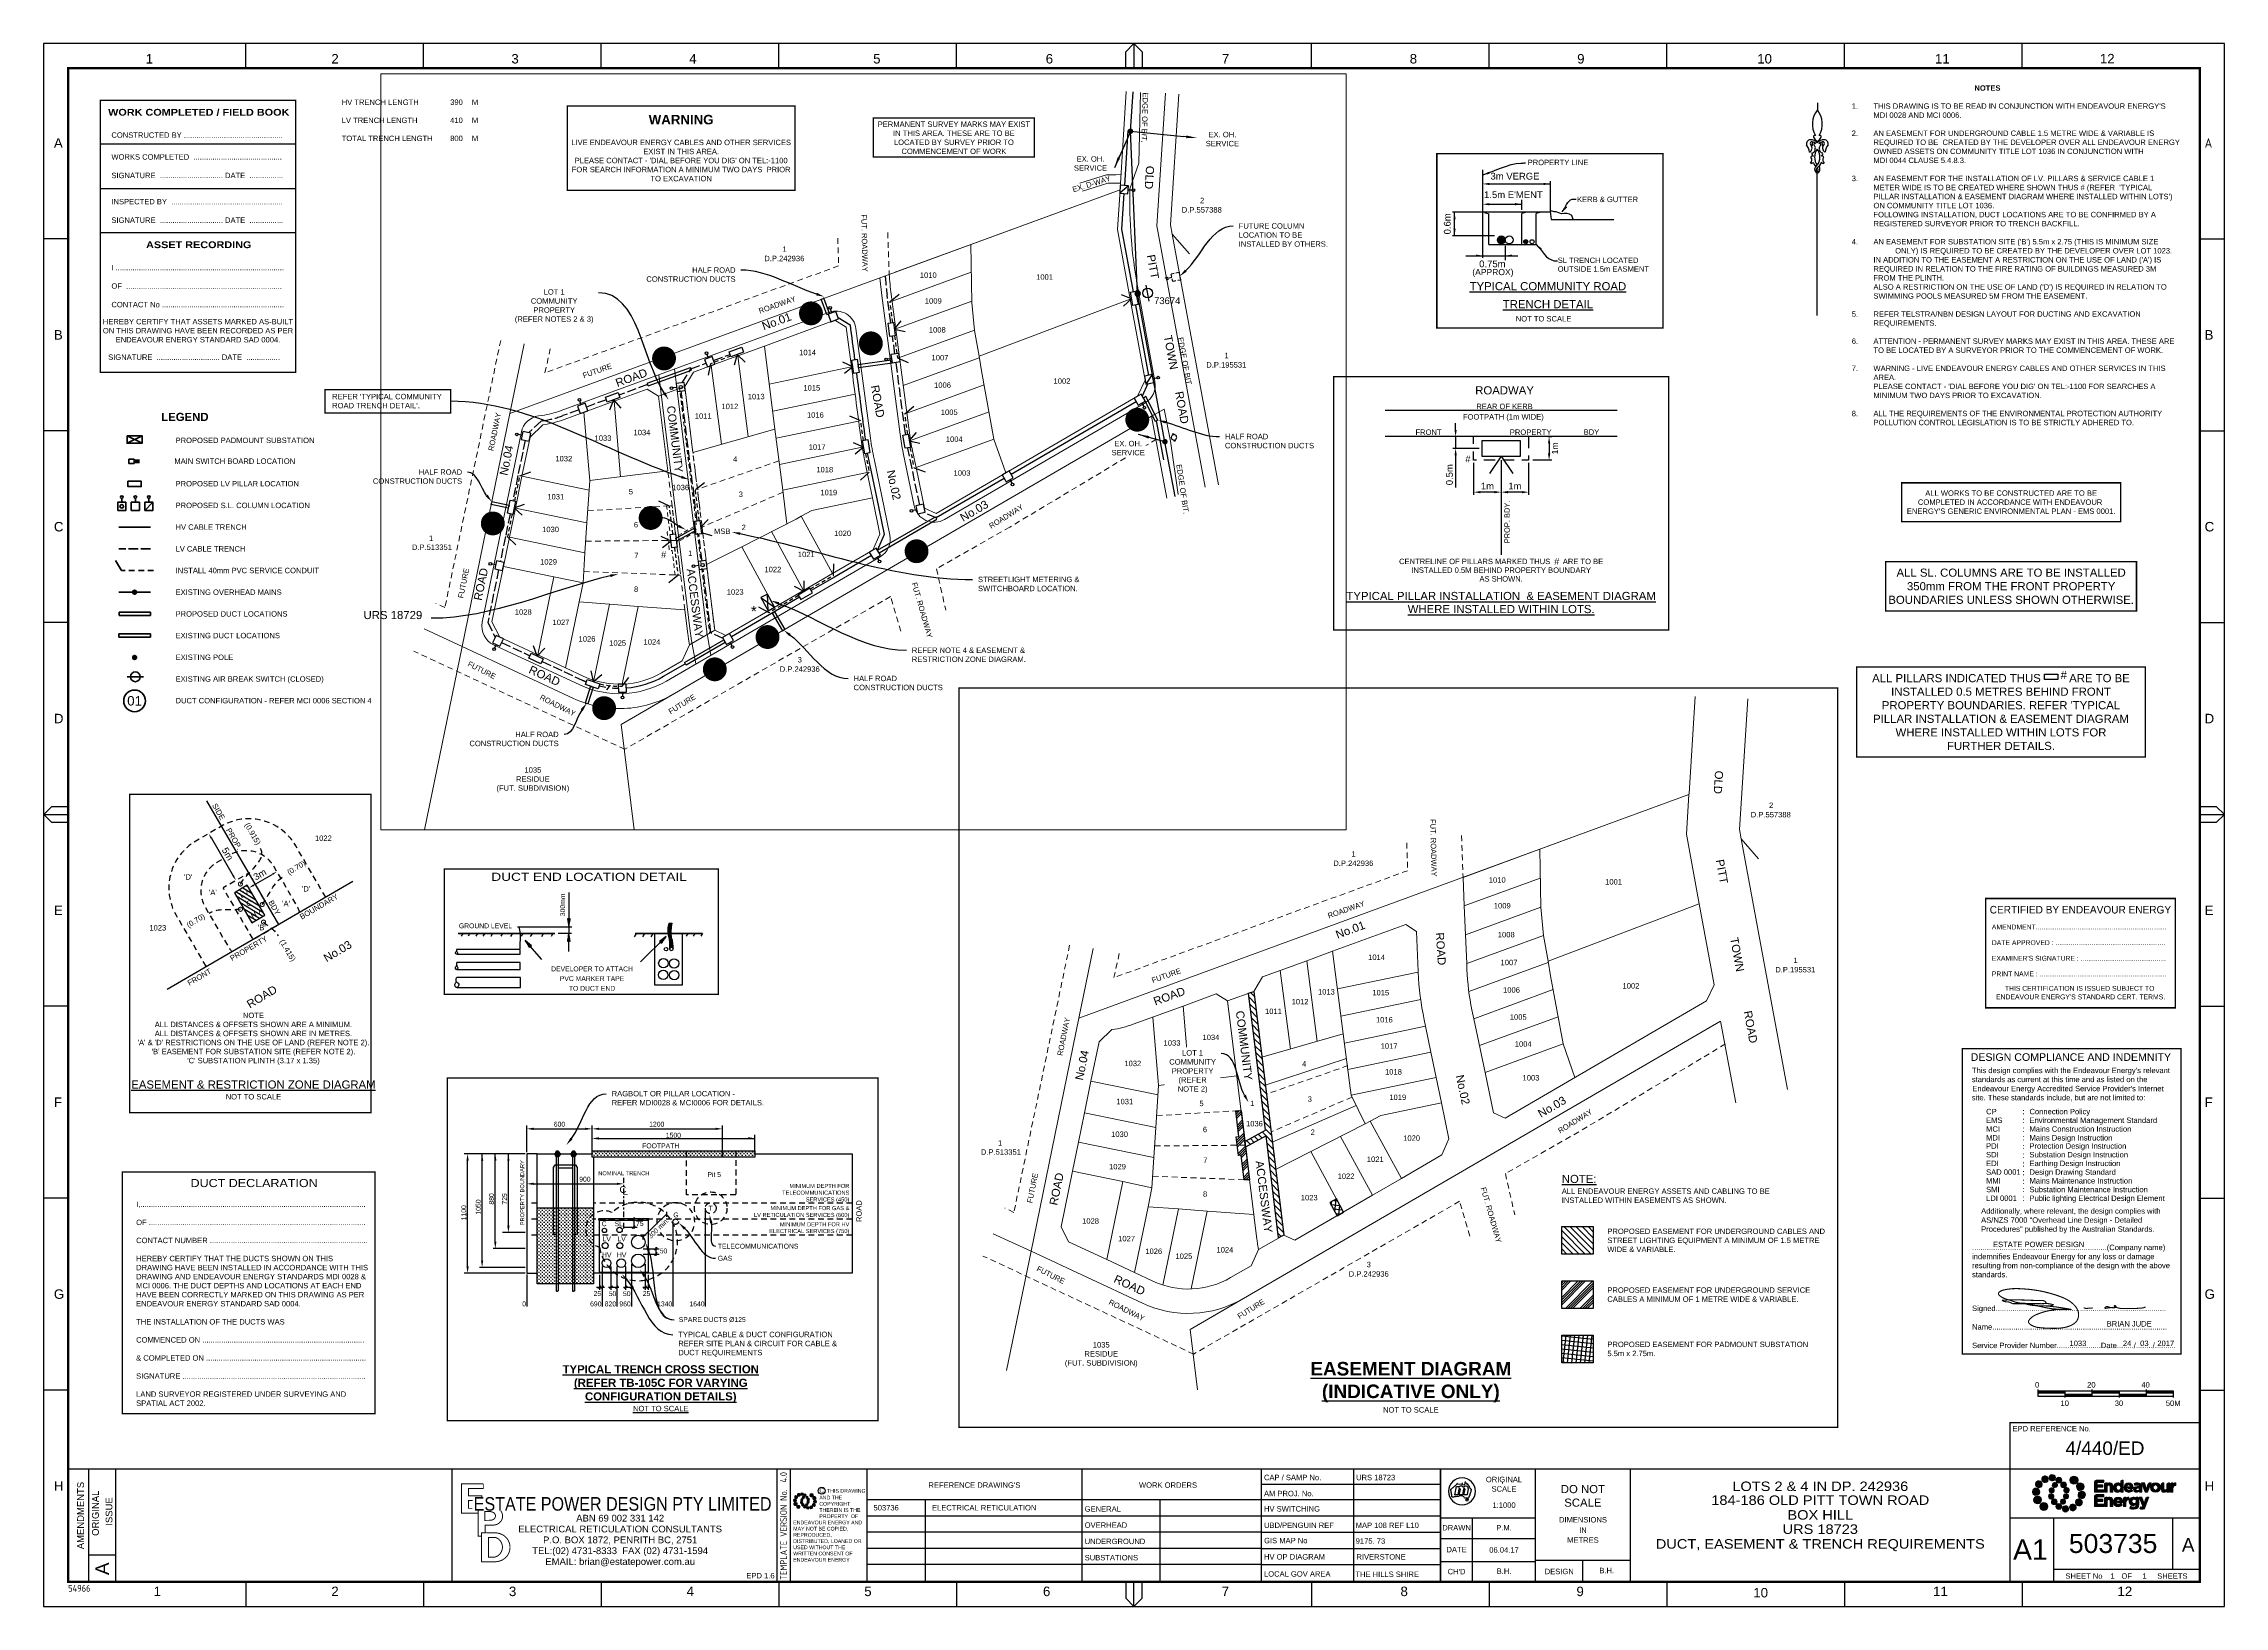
# Paper-space layout 'Duct' of a CAD drawing. Header units: metres. Extents: x 12 to 816, y -5 to 571.
# The model-space entities are those that its viewports show. They can reach past a viewport. Long polylines and large blocks are cut down to what shows.
import ezdxf
from ezdxf import colors
from ezdxf.entities.mleader import LeaderData, LeaderLine
from ezdxf.enums import TextEntityAlignment as Align
from ezdxf.math import Vec2, Vec3

# ---------------------------------------------------------------- set-up
doc = ezdxf.new("R2010")
doc.units = ezdxf.units.M
doc.header["$LTSCALE"] = 0.7
for name, pattern in [('Cable Exist OH', [1, 1, 0]), ('CHAIN', [6, 3, -1, 1, -1]), ('Dash', [5, 3, -2]), ('IE Trench LV', [6.5, 5, -1.5])]:
    doc.linetypes.add(name, pattern=pattern)
doc.layers.get('0').update_dxf_attribs({"color": 6})
for name, color, linetype in [('_User Miscellaneous1', 3, 'Continuous'), ('_User Miscellaneous11', 7, 'Continuous'), ('_User Miscellaneous3', 11, 'Continuous'), ('_User Miscellaneous4', 7, 'Continuous'), ('_User Miscellaneous7', 150, 'Continuous'), ('_User Miscellaneous8', 7, 'Continuous'), ('_User Miscellaneous9', 8, 'Continuous'), ('Duct_SP_NEW', 2, 'Continuous'), ('Notes', 7, 'Continuous'), ('OH_Details_SP_MISC', 7, 'Continuous'), ('Services_SP_EXT', 7, 'Continuous'), ('Services_SP_NEW_UG', 2, 'Continuous'), ('Sub_SP_NEW', 2, 'Continuous'), ('SupportsOH_SP_EXT', 7, 'Continuous'), ('SupportsOH_SP_TR_HV_LV_SL_EXT', 7, 'Continuous'), ('SupportsUG_SP_EXT', 7, 'Continuous'), ('SupportsUG_SP_LV_EXT', 7, 'Continuous'), ('SupportsUG_SP_LV_NEW', 2, 'Continuous'), ('SupportsUG_SP_LV_SL_NEW', 2, 'Continuous'), ('Trench_SP_NEW', 2, 'Continuous')]:
    doc.layers.add(name, color=color, linetype=linetype)
for name, color, linetype, lineweight in [('_User Miscellaneous12', 7, 'Continuous', 35), ('_User Miscellaneous5', 7, 'Continuous', 35), ('Cadastre Developer_SP_NEW', 2, 'Continuous', 5), ('Cadastre Easements_SP_NEW', 2, 'Continuous', 5), ('Cadastre Roads_SP_EXT', 9, 'Continuous', 5), ('Cadastre Roads_SP_NEW', 2, 'Continuous', 5)]:
    doc.layers.add(name, color=color, linetype=linetype, lineweight=lineweight)
for name, color, linetype, plot in [('_User Notes', 7, 'Continuous', False), ('Features_HIDE', 1, 'Continuous', False), ('Viewports', 8, 'Continuous', False)]:
    doc.layers.add(name, color=color, linetype=linetype, plot=plot)
doc.layers.get('SupportsUG_SP_EXT').off()
doc.styles.add('ARIAL', font='arial.ttf', dxfattribs={"height": 2})
doc.styles.add('ARIAL 2.5', font='arial.ttf', dxfattribs={"height": 2.5})
doc.styles.add('ARIAL 3.0', font='arial.ttf', dxfattribs={"height": 3})
doc.styles.add('dotfont', font='dotfont.shx')
doc.styles.add('HVSW_LABEL', font='arial.ttf')
doc.styles.add('iecISOCP', font='isocp.shx')
doc.styles.add('POLE_LABEL', font='arial.ttf')
doc.styles.add('SL_LABEL', font='arial.ttf')
doc.styles.get("Standard").update_dxf_attribs({"font": 'arial.ttf'})
doc.styles.add('style1', font='iso3098b.shx')
doc.styles.add('STYLE2', font='')
doc.styles.get('STYLE2').set_extended_font_data('Arial Black')
doc.linetypes.add('IE Trench HV', pattern='A,8,-2,["/",style1,S=2.5,R=0,X=0.1,Y=-1],-4.5', length=14.5)
doc.dimstyles.new('DIM 1000', dxfattribs={"dimtxt": 2.5, "dimasz": 2.5, "dimexe": 1, "dimexo": 1, "dimgap": 1, "dimtad": 1, "dimdec": 0, "dimzin": 0, "dimdsep": 46, "dimtxsty": 'ARIAL 2.5', "dimcen": 1, "dimclrd": 3, "dimclre": 3, "dimclrt": 7, "dimadec": 0, "dimazin": 0, "dimtfac": 1, "dimtdec": 0, "dimtix": 1, "dimtmove": 0, "dimatfit": 3, "dimfxl": 1, "dimtolj": 1, "dimtzin": 0, "dimarcsym": 0})
pattern_1 = [(0, (-79.7347, 1394.1196), (0.635, 0.635), [0.3175, -0.9525]), (90, (-79.57594, 1393.96084), (-0.635, 0.635), [0.3175, -0.9525])]

# ---------------------------------------------------------------- blocks, each defined once
blk = doc.blocks.new('EE_LOGO_SMALL')
at = {"layer": 'Notes'}
h = blk.add_hatch(color=256, dxfattribs=at)
edge = h.paths.add_edge_path()
edge.add_spline(control_points=[(-8.4, 2), (-9.2, 2), (-9.8, 1.4), (-9.8, 0.7), (-9.9, -0.1), (-9.3, -0.7), (-8.6, -0.8), (-7.8, -0.8), (-7.2, -0.2), (-7.1, 0.5), (-7.1, 1.3), (-7.7, 1.9), (-8.4, 2)], knot_values=[0, 0, 0, 0, 1, 1, 1, 2, 2, 2, 3, 3, 3, 4, 4, 4, 4], degree=3, periodic=0)
h = blk.add_hatch(color=256, dxfattribs=at)
edge = h.paths.add_edge_path()
edge.add_spline(control_points=[(-6.8, 4.5), (-7.4, 4.8), (-8.2, 4.6), (-8.6, 4), (-8.9, 3.4), (-8.7, 2.6), (-8.1, 2.2), (-7.5, 1.9), (-6.7, 2.1), (-6.3, 2.7), (-6, 3.3), (-6.2, 4.1), (-6.8, 4.5)], knot_values=[0, 0, 0, 0, 1, 1, 1, 2, 2, 2, 3, 3, 3, 4, 4, 4, 4], degree=3, periodic=0)
h = blk.add_hatch(color=256, dxfattribs=at)
edge = h.paths.add_edge_path()
edge.add_spline(control_points=[(-4.2, 5.9), (-4.6, 6.5), (-5.3, 6.6), (-5.9, 6.3), (-6.4, 5.9), (-6.6, 5.1), (-6.2, 4.6), (-5.9, 4), (-5.1, 3.8), (-4.6, 4.2), (-4, 4.6), (-3.8, 5.3), (-4.2, 5.9)], knot_values=[0, 0, 0, 0, 1, 1, 1, 2, 2, 2, 3, 3, 3, 4, 4, 4, 4], degree=3, periodic=0)
h = blk.add_hatch(color=256, dxfattribs=at)
edge = h.paths.add_edge_path()
edge.add_spline(control_points=[(-1.3, 5.9), (-1.4, 6.5), (-2, 7), (-2.6, 6.9), (-3.3, 6.9), (-3.7, 6.3), (-3.7, 5.6), (-3.6, 5), (-3, 4.5), (-2.4, 4.6), (-1.7, 4.7), (-1.3, 5.2), (-1.3, 5.9)], knot_values=[0, 0, 0, 0, 1, 1, 1, 2, 2, 2, 3, 3, 3, 4, 4, 4, 4], degree=3, periodic=0)
h = blk.add_hatch(color=256, dxfattribs=at)
edge = h.paths.add_edge_path()
edge.add_spline(control_points=[(-2.5, 2.1), (-3, 2.2), (-3.5, 1.9), (-3.6, 1.3), (-3.7, 0.8), (-3.4, 0.3), (-2.9, 0.2), (-2.4, 0.1), (-1.9, 0.4), (-1.8, 0.9), (-1.7, 1.5), (-2, 2), (-2.5, 2.1)], knot_values=[0, 0, 0, 0, 1, 1, 1, 2, 2, 2, 3, 3, 3, 4, 4, 4, 4], degree=3, periodic=0)
h = blk.add_hatch(color=256, dxfattribs=at)
edge = h.paths.add_edge_path()
edge.add_spline(control_points=[(1, 4.9), (1, 4.3), (0.5, 3.8), (-0.1, 3.8), (-0.7, 3.8), (-1.2, 4.3), (-1.2, 4.9), (-1.2, 5.5), (-0.7, 6), (-0.1, 6), (0.5, 6), (1, 5.5), (1, 4.9)], knot_values=[0, 0, 0, 0, 1, 1, 1, 2, 2, 2, 3, 3, 3, 4, 4, 4, 4], degree=3, periodic=0)
edge = h.paths.add_edge_path()
edge.add_spline(control_points=[(-1.4, 4), (-1.9, 4.1), (-2.4, 3.8), (-2.5, 3.3), (-2.6, 2.7), (-2.3, 2.2), (-1.8, 2.1), (-1.3, 2), (-0.7, 2.3), (-0.6, 2.9), (-0.5, 3.4), (-0.9, 3.9), (-1.4, 4)], knot_values=[0, 0, 0, 0, 1, 1, 1, 2, 2, 2, 3, 3, 3, 4, 4, 4, 4], degree=3, periodic=0)
h = blk.add_hatch(color=256, dxfattribs=at)
edge = h.paths.add_edge_path()
edge.add_spline(control_points=[(2.3, 2.4), (2.8, 2.8), (2.8, 3.4), (2.4, 3.9), (2, 4.3), (1.4, 4.3), (0.9, 3.9), (0.5, 3.6), (0.5, 2.9), (0.9, 2.5), (1.2, 2), (1.9, 2), (2.3, 2.4)], knot_values=[0, 0, 0, 0, 1, 1, 1, 2, 2, 2, 3, 3, 3, 4, 4, 4, 4], degree=3, periodic=0)
edge = h.paths.add_edge_path()
edge.add_spline(control_points=[(1, 4.9), (1, 4.3), (0.5, 3.8), (-0.1, 3.8), (-0.7, 3.8), (-1.2, 4.3), (-1.2, 4.9), (-1.2, 5.5), (-0.7, 6), (-0.1, 6), (0.5, 6), (1, 5.5), (1, 4.9)], knot_values=[0, 0, 0, 0, 1, 1, 1, 2, 2, 2, 3, 3, 3, 4, 4, 4, 4], degree=3, periodic=0)
h = blk.add_hatch(color=256, dxfattribs=at)
edge = h.paths.add_edge_path()
edge.add_spline(control_points=[(1, 4.9), (1, 4.3), (0.5, 3.8), (-0.1, 3.8), (-0.7, 3.8), (-1.2, 4.3), (-1.2, 4.9), (-1.2, 5.5), (-0.7, 6), (-0.1, 6), (0.5, 6), (1, 5.5), (1, 4.9)], knot_values=[0, 0, 0, 0, 1, 1, 1, 2, 2, 2, 3, 3, 3, 4, 4, 4, 4], degree=3, periodic=0)
edge = h.paths.add_edge_path(flags=16)
edge.add_spline(control_points=[(1, 4.9), (1, 4.3), (0.5, 3.8), (-0.1, 3.8), (-0.7, 3.8), (-1.2, 4.3), (-1.2, 4.9), (-1.2, 5.5), (-0.7, 6), (-0.1, 6), (0.5, 6), (1, 5.5), (1, 4.9)], knot_values=[0, 0, 0, 0, 1, 1, 1, 2, 2, 2, 3, 3, 3, 4, 4, 4, 4], degree=3, periodic=0)
h = blk.add_hatch(color=256, dxfattribs=at)
edge = h.paths.add_edge_path()
edge.add_spline(control_points=[(3, 0.2), (3.5, 0.3), (3.8, 0.9), (3.7, 1.4), (3.6, 1.9), (3, 2.3), (2.5, 2.1), (1.9, 2), (1.6, 1.4), (1.8, 0.9), (1.9, 0.4), (2.5, 0.1), (3, 0.2)], knot_values=[0, 0, 0, 0, 1, 1, 1, 2, 2, 2, 3, 3, 3, 4, 4, 4, 4], degree=3, periodic=0)
h = blk.add_hatch(color=256, dxfattribs=at)
edge = h.paths.add_edge_path()
edge.add_spline(control_points=[(7, 4.9), (7, 4), (6.3, 3.4), (5.5, 3.4), (4.6, 3.4), (4, 4), (4, 4.9), (4, 5.7), (4.6, 6.4), (5.5, 6.4), (6.3, 6.4), (7, 5.7), (7, 4.9)], knot_values=[0, 0, 0, 0, 1, 1, 1, 2, 2, 2, 3, 3, 3, 4, 4, 4, 4], degree=3, periodic=0)
h = blk.add_hatch(color=256, dxfattribs=at)
edge = h.paths.add_edge_path()
edge.add_spline(control_points=[(8.4, 1.1), (9.1, 1.5), (9.4, 2.3), (9.1, 3), (8.8, 3.7), (7.9, 4.1), (7.2, 3.8), (6.5, 3.4), (6.2, 2.6), (6.5, 1.9), (6.8, 1.2), (7.7, 0.8), (8.4, 1.1)], knot_values=[0, 0, 0, 0, 1, 1, 1, 2, 2, 2, 3, 3, 3, 4, 4, 4, 4], degree=3, periodic=0)
h = blk.add_hatch(color=256, dxfattribs=at)
edge = h.paths.add_edge_path()
edge.add_spline(control_points=[(8.3, -1.9), (9, -1.9), (9.7, -1.4), (9.7, -0.6), (9.7, 0.1), (9.2, 0.8), (8.4, 0.8), (7.7, 0.8), (7, 0.3), (7, -0.5), (6.9, -1.2), (7.5, -1.9), (8.3, -1.9)], knot_values=[0, 0, 0, 0, 1, 1, 1, 2, 2, 2, 3, 3, 3, 4, 4, 4, 4], degree=3, periodic=0)
h = blk.add_hatch(color=256, dxfattribs=at)
edge = h.paths.add_edge_path()
edge.add_spline(control_points=[(-8.5, -1.1), (-9.2, -1.4), (-9.6, -2.3), (-9.3, -3), (-8.9, -3.7), (-8.1, -4), (-7.4, -3.7), (-6.7, -3.4), (-6.3, -2.5), (-6.6, -1.8), (-7, -1.1), (-7.8, -0.8), (-8.5, -1.1)], knot_values=[0, 0, 0, 0, 1, 1, 1, 2, 2, 2, 3, 3, 3, 4, 4, 4, 4], degree=3, periodic=0)
h = blk.add_hatch(color=256, dxfattribs=at)
edge = h.paths.add_edge_path()
edge.add_spline(control_points=[(-7.1, -4.8), (-7.1, -4), (-6.5, -3.3), (-5.6, -3.3), (-4.8, -3.3), (-4.1, -4), (-4.1, -4.8), (-4.1, -5.7), (-4.8, -6.3), (-5.6, -6.3), (-6.5, -6.3), (-7.1, -5.7), (-7.1, -4.8)], knot_values=[0, 0, 0, 0, 1, 1, 1, 2, 2, 2, 3, 3, 3, 4, 4, 4, 4], degree=3, periodic=0)
h = blk.add_hatch(color=256, dxfattribs=at)
edge = h.paths.add_edge_path()
edge.add_spline(control_points=[(-3.1, -0.2), (-3.7, -0.3), (-4, -0.8), (-3.8, -1.4), (-3.7, -1.9), (-3.2, -2.2), (-2.6, -2.1), (-2.1, -1.9), (-1.8, -1.4), (-1.9, -0.9), (-2.1, -0.3), (-2.6, 0), (-3.1, -0.2)], knot_values=[0, 0, 0, 0, 1, 1, 1, 2, 2, 2, 3, 3, 3, 4, 4, 4, 4], degree=3, periodic=0)
h = blk.add_hatch(color=256, dxfattribs=at)
edge = h.paths.add_edge_path()
edge.add_spline(control_points=[(-2.5, -2.3), (-2.9, -2.7), (-3, -3.4), (-2.6, -3.8), (-2.2, -4.2), (-1.5, -4.3), (-1.1, -3.9), (-0.7, -3.5), (-0.6, -2.8), (-1, -2.4), (-1.4, -2), (-2, -1.9), (-2.5, -2.3)], knot_values=[0, 0, 0, 0, 1, 1, 1, 2, 2, 2, 3, 3, 3, 4, 4, 4, 4], degree=3, periodic=0)
h = blk.add_hatch(color=256, dxfattribs=at)
edge = h.paths.add_edge_path()
edge.add_spline(control_points=[(-1.2, -4.8), (-1.2, -4.2), (-0.7, -3.7), (-0.1, -3.7), (0.5, -3.7), (1, -4.2), (1, -4.8), (1, -5.4), (0.5, -5.9), (-0.1, -5.9), (-0.7, -5.9), (-1.2, -5.4), (-1.2, -4.8)], knot_values=[0, 0, 0, 0, 1, 1, 1, 2, 2, 2, 3, 3, 3, 4, 4, 4, 4], degree=3, periodic=0)
h = blk.add_hatch(color=256, dxfattribs=at)
edge = h.paths.add_edge_path()
edge.add_spline(control_points=[(1.2, -3.9), (1.7, -4.1), (2.2, -3.7), (2.3, -3.2), (2.5, -2.7), (2.1, -2.2), (1.6, -2.1), (1.1, -2), (0.6, -2.3), (0.5, -2.8), (0.4, -3.3), (0.7, -3.8), (1.2, -3.9)], knot_values=[0, 0, 0, 0, 1, 1, 1, 2, 2, 2, 3, 3, 3, 4, 4, 4, 4], degree=3, periodic=0)
h = blk.add_hatch(color=256, dxfattribs=at)
edge = h.paths.add_edge_path()
edge.add_spline(control_points=[(1.2, -5.8), (1.3, -6.5), (1.8, -6.9), (2.5, -6.9), (3.1, -6.8), (3.6, -6.2), (3.5, -5.6), (3.4, -5), (2.9, -4.5), (2.2, -4.6), (1.6, -4.6), (1.1, -5.2), (1.2, -5.8)], knot_values=[0, 0, 0, 0, 1, 1, 1, 2, 2, 2, 3, 3, 3, 4, 4, 4, 4], degree=3, periodic=0)
h = blk.add_hatch(color=256, dxfattribs=at)
edge = h.paths.add_edge_path()
edge.add_spline(control_points=[(2.4, -2), (2.9, -2.1), (3.4, -1.8), (3.5, -1.3), (3.6, -0.8), (3.3, -0.3), (2.8, -0.2), (2.2, -0.1), (1.7, -0.4), (1.6, -0.9), (1.5, -1.4), (1.8, -1.9), (2.4, -2)], knot_values=[0, 0, 0, 0, 1, 1, 1, 2, 2, 2, 3, 3, 3, 4, 4, 4, 4], degree=3, periodic=0)
h = blk.add_hatch(color=256, dxfattribs=at)
edge = h.paths.add_edge_path()
edge.add_spline(control_points=[(4, -5.8), (4.4, -6.4), (5.2, -6.6), (5.7, -6.2), (6.3, -5.8), (6.5, -5.1), (6.1, -4.5), (5.7, -4), (5, -3.8), (4.4, -4.2), (3.8, -4.5), (3.7, -5.3), (4, -5.8)], knot_values=[0, 0, 0, 0, 1, 1, 1, 2, 2, 2, 3, 3, 3, 4, 4, 4, 4], degree=3, periodic=0)
h = blk.add_hatch(color=256, dxfattribs=at)
edge = h.paths.add_edge_path()
edge.add_spline(control_points=[(6.7, -4.4), (7.3, -4.8), (8.1, -4.6), (8.4, -4), (8.8, -3.3), (8.6, -2.6), (8, -2.2), (7.3, -1.8), (6.6, -2.1), (6.2, -2.7), (5.8, -3.3), (6, -4.1), (6.7, -4.4)], knot_values=[0, 0, 0, 0, 1, 1, 1, 2, 2, 2, 3, 3, 3, 4, 4, 4, 4], degree=3, periodic=0)
at = {"layer": 'Notes', "lineweight": 0}
for points in [[(1.8, 2.1), (1.8, 2.1)], [(-2, -2.1), (-2, -2.1)]]:
    blk.add_lwpolyline(points, dxfattribs=at)
for points in [[(-8.4, 2), (-9.2, 2), (-9.8, 1.4), (-9.8, 0.7), (-9.9, -0.1), (-9.3, -0.7), (-8.6, -0.8), (-7.8, -0.8), (-7.2, -0.2), (-7.1, 0.5), (-7.1, 1.3), (-7.7, 1.9), (-8.4, 2)], [(-6.8, 4.5), (-7.4, 4.8), (-8.2, 4.6), (-8.6, 4), (-8.9, 3.4), (-8.7, 2.6), (-8.1, 2.2), (-7.5, 1.9), (-6.7, 2.1), (-6.3, 2.7), (-6, 3.3), (-6.2, 4.1), (-6.8, 4.5)], [(-4.2, 5.9), (-4.6, 6.5), (-5.3, 6.6), (-5.9, 6.3), (-6.4, 5.9), (-6.6, 5.1), (-6.2, 4.6), (-5.9, 4), (-5.1, 3.8), (-4.6, 4.2), (-4, 4.6), (-3.8, 5.3), (-4.2, 5.9)], [(-1.3, 5.9), (-1.4, 6.5), (-2, 7), (-2.6, 6.9), (-3.3, 6.9), (-3.7, 6.3), (-3.7, 5.6), (-3.6, 5), (-3, 4.5), (-2.4, 4.6), (-1.7, 4.7), (-1.3, 5.2), (-1.3, 5.9)], [(-2.5, 2.1), (-3, 2.2), (-3.5, 1.9), (-3.6, 1.3), (-3.7, 0.8), (-3.4, 0.3), (-2.9, 0.2), (-2.4, 0.1), (-1.9, 0.4), (-1.8, 0.9), (-1.7, 1.5), (-2, 2), (-2.5, 2.1)], [(-1.4, 4), (-1.9, 4.1), (-2.4, 3.8), (-2.5, 3.3), (-2.6, 2.7), (-2.3, 2.2), (-1.8, 2.1), (-1.3, 2), (-0.7, 2.3), (-0.6, 2.9), (-0.5, 3.4), (-0.9, 3.9), (-1.4, 4)], [(1, 4.9), (1, 4.3), (0.5, 3.8), (-0.1, 3.8), (-0.7, 3.8), (-1.2, 4.3), (-1.2, 4.9), (-1.2, 5.5), (-0.7, 6), (-0.1, 6), (0.5, 6), (1, 5.5), (1, 4.9)], [(1, 4.9), (1, 4.3), (0.5, 3.8), (-0.1, 3.8), (-0.7, 3.8), (-1.2, 4.3), (-1.2, 4.9), (-1.2, 5.5), (-0.7, 6), (-0.1, 6), (0.5, 6), (1, 5.5), (1, 4.9)], [(2.3, 2.4), (2.8, 2.8), (2.8, 3.4), (2.4, 3.9), (2, 4.3), (1.4, 4.3), (0.9, 3.9), (0.5, 3.6), (0.5, 2.9), (0.9, 2.5), (1.2, 2), (1.9, 2), (2.3, 2.4)], [(3, 0.2), (3.5, 0.3), (3.8, 0.9), (3.7, 1.4), (3.6, 1.9), (3, 2.3), (2.5, 2.1), (1.9, 2), (1.6, 1.4), (1.8, 0.9), (1.9, 0.4), (2.5, 0.1), (3, 0.2)], [(7, 4.9), (7, 4), (6.3, 3.4), (5.5, 3.4), (4.6, 3.4), (4, 4), (4, 4.9), (4, 5.7), (4.6, 6.4), (5.5, 6.4), (6.3, 6.4), (7, 5.7), (7, 4.9)], [(8.4, 1.1), (9.1, 1.5), (9.4, 2.3), (9.1, 3), (8.8, 3.7), (7.9, 4.1), (7.2, 3.8), (6.5, 3.4), (6.2, 2.6), (6.5, 1.9), (6.8, 1.2), (7.7, 0.8), (8.4, 1.1)], [(8.3, -1.9), (9, -1.9), (9.7, -1.4), (9.7, -0.6), (9.7, 0.1), (9.2, 0.8), (8.4, 0.8), (7.7, 0.8), (7, 0.3), (7, -0.5), (6.9, -1.2), (7.5, -1.9), (8.3, -1.9)], [(-8.5, -1.1), (-9.2, -1.4), (-9.6, -2.3), (-9.3, -3), (-8.9, -3.7), (-8.1, -4), (-7.4, -3.7), (-6.7, -3.4), (-6.3, -2.5), (-6.6, -1.8), (-7, -1.1), (-7.8, -0.8), (-8.5, -1.1)], [(-7.1, -4.8), (-7.1, -4), (-6.5, -3.3), (-5.6, -3.3), (-4.8, -3.3), (-4.1, -4), (-4.1, -4.8), (-4.1, -5.7), (-4.8, -6.3), (-5.6, -6.3), (-6.5, -6.3), (-7.1, -5.7), (-7.1, -4.8)], [(-3.1, -0.2), (-3.7, -0.3), (-4, -0.8), (-3.8, -1.4), (-3.7, -1.9), (-3.2, -2.2), (-2.6, -2.1), (-2.1, -1.9), (-1.8, -1.4), (-1.9, -0.9), (-2.1, -0.3), (-2.6, 0), (-3.1, -0.2)], [(-2.5, -2.3), (-2.9, -2.7), (-3, -3.4), (-2.6, -3.8), (-2.2, -4.2), (-1.5, -4.3), (-1.1, -3.9), (-0.7, -3.5), (-0.6, -2.8), (-1, -2.4), (-1.4, -2), (-2, -1.9), (-2.5, -2.3)], [(-1.2, -4.8), (-1.2, -4.2), (-0.7, -3.7), (-0.1, -3.7), (0.5, -3.7), (1, -4.2), (1, -4.8), (1, -5.4), (0.5, -5.9), (-0.1, -5.9), (-0.7, -5.9), (-1.2, -5.4), (-1.2, -4.8)], [(1.2, -3.9), (1.7, -4.1), (2.2, -3.7), (2.3, -3.2), (2.5, -2.7), (2.1, -2.2), (1.6, -2.1), (1.1, -2), (0.6, -2.3), (0.5, -2.8), (0.4, -3.3), (0.7, -3.8), (1.2, -3.9)], [(1.2, -5.8), (1.3, -6.5), (1.8, -6.9), (2.5, -6.9), (3.1, -6.8), (3.6, -6.2), (3.5, -5.6), (3.4, -5), (2.9, -4.5), (2.2, -4.6), (1.6, -4.6), (1.1, -5.2), (1.2, -5.8)], [(2.4, -2), (2.9, -2.1), (3.4, -1.8), (3.5, -1.3), (3.6, -0.8), (3.3, -0.3), (2.8, -0.2), (2.2, -0.1), (1.7, -0.4), (1.6, -0.9), (1.5, -1.4), (1.8, -1.9), (2.4, -2)], [(4, -5.8), (4.4, -6.4), (5.2, -6.6), (5.7, -6.2), (6.3, -5.8), (6.5, -5.1), (6.1, -4.5), (5.7, -4), (5, -3.8), (4.4, -4.2), (3.8, -4.5), (3.7, -5.3), (4, -5.8)], [(6.7, -4.4), (7.3, -4.8), (8.1, -4.6), (8.4, -4), (8.8, -3.3), (8.6, -2.6), (8, -2.2), (7.3, -1.8), (6.6, -2.1), (6.2, -2.7), (5.8, -3.3), (6, -4.1), (6.7, -4.4)]]:
    blk.add_open_spline(points, degree=3, knots=[0, 0, 0, 0, 1, 1, 1, 2, 2, 2, 3, 3, 3, 4, 4, 4, 4], dxfattribs=at)
blk = doc.blocks.new('EE_COPYRIGHT_A1')
at = {"layer": 'Notes'}
blk.add_circle((9.53, -0.82), 1.15, dxfattribs=at)
at = {"xscale": 0.4, "yscale": 0.4, "zscale": 0.4}
blk.add_blockref('EE_LOGO_SMALL', (3.96, -4.29), dxfattribs=at)
at = {"layer": 'Notes', "insert": (0, 0), "char_height": 1.25, "width": 24.1208, "attachment_point": 1, "style": 'ARIAL'}
blk.add_mtext('\\pt8.75;               ^I{\\H1.2x;C } THIS DRAWING\\P\\pi-8.75,l8.75,t8.75,20;       ^IAND THE ^I\\P\\pi0,t8.75;COPYRIGHT\\P\\pi-8.75,t1.25,8.75;^I^ITHEREIN IS THE PROPERTY  OF \\P\\pi0,l0,t1.25;ENDEAVOUR ENERGY AND MAY NOT BE COPIED, REPRODUCED, DISTRIBUTED, LOANED OR USED WITHOUT THE WRITTEN CONSENT OF ENDEAVOUR ENERGY', dxfattribs=at)
blk = doc.blocks.new('A1_FRAME_TITLE')
at = {"layer": '_User Miscellaneous1'}
h = blk.add_hatch(color=256, dxfattribs=at)
edge = h.paths.add_edge_path()
edge.add_spline(control_points=[(714.24, 40.56), (713.49, 40.6), (712.85, 40.03), (712.81, 39.28), (712.76, 38.53), (713.33, 37.89), (714.08, 37.85), (714.83, 37.81), (715.47, 38.38), (715.51, 39.13), (715.55, 39.87), (714.98, 40.51), (714.24, 40.56)], knot_values=[0, 0, 0, 0, 1, 1, 1, 2, 2, 2, 3, 3, 3, 4, 4, 4, 4], degree=3, periodic=0)
h = blk.add_hatch(color=256, dxfattribs=at)
edge = h.paths.add_edge_path()
edge.add_spline(control_points=[(715.84, 43.07), (715.23, 43.43), (714.44, 43.22), (714.08, 42.61), (713.72, 41.99), (713.93, 41.21), (714.54, 40.85), (715.16, 40.49), (715.95, 40.7), (716.3, 41.31), (716.66, 41.93), (716.46, 42.72), (715.84, 43.07)], knot_values=[0, 0, 0, 0, 1, 1, 1, 2, 2, 2, 3, 3, 3, 4, 4, 4, 4], degree=3, periodic=0)
h = blk.add_hatch(color=256, dxfattribs=at)
edge = h.paths.add_edge_path()
edge.add_spline(control_points=[(718.45, 44.49), (718.09, 45.06), (717.33, 45.23), (716.77, 44.86), (716.2, 44.49), (716.04, 43.74), (716.4, 43.17), (716.77, 42.6), (717.52, 42.44), (718.09, 42.8), (718.66, 43.17), (718.82, 43.93), (718.45, 44.49)], knot_values=[0, 0, 0, 0, 1, 1, 1, 2, 2, 2, 3, 3, 3, 4, 4, 4, 4], degree=3, periodic=0)
h = blk.add_hatch(color=256, dxfattribs=at)
edge = h.paths.add_edge_path()
edge.add_spline(control_points=[(720.14, 40.68), (719.63, 40.79), (719.13, 40.46), (719.02, 39.95), (718.91, 39.44), (719.23, 38.94), (719.74, 38.83), (720.25, 38.71), (720.76, 39.04), (720.87, 39.55), (720.98, 40.06), (720.65, 40.57), (720.14, 40.68)], knot_values=[0, 0, 0, 0, 1, 1, 1, 2, 2, 2, 3, 3, 3, 4, 4, 4, 4], degree=3, periodic=0)
h = blk.add_hatch(color=256, dxfattribs=at)
edge = h.paths.add_edge_path()
edge.add_spline(control_points=[(721.3, 44.48), (721.23, 45.12), (720.66, 45.59), (720.03, 45.52), (719.39, 45.46), (718.92, 44.89), (718.99, 44.25), (719.05, 43.61), (719.62, 43.15), (720.26, 43.21), (720.9, 43.28), (721.37, 43.84), (721.3, 44.48)], knot_values=[0, 0, 0, 0, 1, 1, 1, 2, 2, 2, 3, 3, 3, 4, 4, 4, 4], degree=3, periodic=0)
h = blk.add_hatch(color=256, dxfattribs=at)
edge = h.paths.add_edge_path()
edge.add_spline(control_points=[(723.66, 43.48), (723.66, 42.88), (723.17, 42.39), (722.57, 42.39), (721.97, 42.39), (721.49, 42.88), (721.49, 43.48), (721.49, 44.08), (721.97, 44.57), (722.57, 44.57), (723.17, 44.57), (723.66, 44.08), (723.66, 43.48)], knot_values=[0, 0, 0, 0, 1, 1, 1, 2, 2, 2, 3, 3, 3, 4, 4, 4, 4], degree=3, periodic=0)
edge = h.paths.add_edge_path()
edge.add_spline(control_points=[(721.28, 42.59), (720.77, 42.7), (720.27, 42.37), (720.16, 41.86), (720.05, 41.35), (720.37, 40.85), (720.88, 40.74), (721.39, 40.63), (721.9, 40.95), (722.01, 41.46), (722.12, 41.97), (721.79, 42.48), (721.28, 42.59)], knot_values=[0, 0, 0, 0, 1, 1, 1, 2, 2, 2, 3, 3, 3, 4, 4, 4, 4], degree=3, periodic=0)
h = blk.add_hatch(color=256, dxfattribs=at)
edge = h.paths.add_edge_path()
edge.add_spline(control_points=[(724.98, 40.98), (725.41, 41.37), (725.45, 42.03), (725.06, 42.46), (724.68, 42.89), (724.02, 42.93), (723.59, 42.54), (723.15, 42.16), (723.12, 41.49), (723.5, 41.06), (723.89, 40.63), (724.55, 40.59), (724.98, 40.98)], knot_values=[0, 0, 0, 0, 1, 1, 1, 2, 2, 2, 3, 3, 3, 4, 4, 4, 4], degree=3, periodic=0)
edge = h.paths.add_edge_path()
edge.add_spline(control_points=[(723.66, 43.48), (723.66, 42.88), (723.17, 42.39), (722.57, 42.39), (721.97, 42.39), (721.49, 42.88), (721.49, 43.48), (721.49, 44.08), (721.97, 44.57), (722.57, 44.57), (723.17, 44.57), (723.66, 44.08), (723.66, 43.48)], knot_values=[0, 0, 0, 0, 1, 1, 1, 2, 2, 2, 3, 3, 3, 4, 4, 4, 4], degree=3, periodic=0)
h = blk.add_hatch(color=256, dxfattribs=at)
edge = h.paths.add_edge_path()
edge.add_spline(control_points=[(723.66, 43.48), (723.66, 42.88), (723.17, 42.39), (722.57, 42.39), (721.97, 42.39), (721.49, 42.88), (721.49, 43.48), (721.49, 44.08), (721.97, 44.57), (722.57, 44.57), (723.17, 44.57), (723.66, 44.08), (723.66, 43.48)], knot_values=[0, 0, 0, 0, 1, 1, 1, 2, 2, 2, 3, 3, 3, 4, 4, 4, 4], degree=3, periodic=0)
edge = h.paths.add_edge_path(flags=16)
edge.add_spline(control_points=[(723.66, 43.48), (723.66, 42.88), (723.17, 42.39), (722.57, 42.39), (721.97, 42.39), (721.49, 42.88), (721.49, 43.48), (721.49, 44.08), (721.97, 44.57), (722.57, 44.57), (723.17, 44.57), (723.66, 44.08), (723.66, 43.48)], knot_values=[0, 0, 0, 0, 1, 1, 1, 2, 2, 2, 3, 3, 3, 4, 4, 4, 4], degree=3, periodic=0)
h = blk.add_hatch(color=256, dxfattribs=at)
edge = h.paths.add_edge_path()
edge.add_spline(control_points=[(725.63, 38.8), (726.16, 38.94), (726.48, 39.48), (726.34, 40.01), (726.2, 40.55), (725.65, 40.86), (725.12, 40.72), (724.59, 40.58), (724.28, 40.04), (724.41, 39.51), (724.56, 38.98), (725.1, 38.66), (725.63, 38.8)], knot_values=[0, 0, 0, 0, 1, 1, 1, 2, 2, 2, 3, 3, 3, 4, 4, 4, 4], degree=3, periodic=0)
h = blk.add_hatch(color=256, dxfattribs=at)
edge = h.paths.add_edge_path()
edge.add_spline(control_points=[(729.64, 43.48), (729.64, 42.65), (728.96, 41.97), (728.13, 41.97), (727.3, 41.97), (726.62, 42.65), (726.62, 43.48), (726.62, 44.31), (727.3, 44.99), (728.13, 44.99), (728.96, 44.99), (729.64, 44.31), (729.64, 43.48)], knot_values=[0, 0, 0, 0, 1, 1, 1, 2, 2, 2, 3, 3, 3, 4, 4, 4, 4], degree=3, periodic=0)
h = blk.add_hatch(color=256, dxfattribs=at)
edge = h.paths.add_edge_path()
edge.add_spline(control_points=[(731.02, 39.75), (731.74, 40.06), (732.07, 40.91), (731.75, 41.63), (731.44, 42.35), (730.59, 42.67), (729.87, 42.36), (729.15, 42.04), (728.83, 41.2), (729.14, 40.48), (729.46, 39.76), (730.3, 39.43), (731.02, 39.75)], knot_values=[0, 0, 0, 0, 1, 1, 1, 2, 2, 2, 3, 3, 3, 4, 4, 4, 4], degree=3, periodic=0)
h = blk.add_hatch(color=256, dxfattribs=at)
edge = h.paths.add_edge_path()
edge.add_spline(control_points=[(735.72, 39.06), (735.72, 39.06), (735.72, 42.87), (735.72, 42.92), (735.72, 42.96), (735.72, 43.48), (736.28, 43.48), (736.84, 43.48), (739.09, 43.48), (739.09, 43.48), (739.09, 43.48), (739.09, 42.61), (739.09, 42.61), (739.09, 42.61), (736.69, 42.61), (736.69, 42.61), (736.69, 42.61), (736.69, 41.72), (736.69, 41.72), (736.69, 41.72), (738.77, 41.72), (738.77, 41.72), (738.77, 41.72), (738.77, 40.85), (738.77, 40.85), (738.77, 40.85), (736.69, 40.85), (736.69, 40.85), (736.69, 40.85), (736.69, 39.92), (736.69, 39.92), (736.69, 39.92), (739.09, 39.92), (739.09, 39.92), (739.09, 39.92), (739.09, 39.06), (739.09, 39.06), (739.09, 39.06), (735.72, 39.06), (735.72, 39.06)], knot_values=[0, 0, 0, 0, 1, 1, 1, 2, 2, 2, 3, 3, 3, 4, 4, 4, 5, 5, 5, 6, 6, 6, 7, 7, 7, 8, 8, 8, 9, 9, 9, 10, 10, 10, 11, 11, 11, 12, 12, 12, 13, 13, 13, 13], degree=3, periodic=0)
h = blk.add_hatch(color=256, dxfattribs=at)
edge = h.paths.add_edge_path()
edge.add_spline(control_points=[(741.52, 39.06), (741.52, 39.06), (741.52, 40.95), (741.52, 40.95), (741.52, 41.4), (741.3, 41.64), (740.93, 41.64), (740.57, 41.64), (740.33, 41.4), (740.33, 40.95), (740.33, 40.95), (740.33, 39.06), (740.33, 39.06), (740.33, 39.06), (739.38, 39.06), (739.38, 39.06), (739.38, 39.06), (739.38, 41.83), (739.38, 41.89), (739.37, 41.95), (739.37, 42.44), (739.93, 42.44), (740.33, 42.44), (740.33, 42.44), (740.33, 42.44), (740.33, 42.44), (740.33, 41.96), (740.33, 41.96), (740.56, 42.25), (740.84, 42.51), (741.33, 42.51), (742.05, 42.51), (742.48, 42.03), (742.48, 41.25), (742.48, 41.25), (742.48, 39.06), (742.48, 39.06), (742.48, 39.06), (741.52, 39.06), (741.52, 39.06)], knot_values=[0, 0, 0, 0, 1, 1, 1, 2, 2, 2, 3, 3, 3, 4, 4, 4, 5, 5, 5, 6, 6, 6, 7, 7, 7, 8, 8, 8, 9, 9, 9, 10, 10, 10, 11, 11, 11, 12, 12, 12, 13, 13, 13, 13], degree=3, periodic=0)
h = blk.add_hatch(color=256, dxfattribs=at)
edge = h.paths.add_edge_path(flags=16)
edge.add_spline(control_points=[(745.37, 40.75), (745.37, 41.31), (745, 41.69), (744.55, 41.69), (744.1, 41.69), (743.72, 41.32), (743.72, 40.75), (743.72, 40.75), (743.72, 40.74), (743.72, 40.74), (743.72, 40.18), (744.1, 39.8), (744.55, 39.8), (745, 39.8), (745.37, 40.18), (745.37, 40.74), (745.37, 40.74), (745.37, 40.75), (745.37, 40.75)], knot_values=[0, 0, 0, 0, 1, 1, 1, 2, 2, 2, 3, 3, 3, 4, 4, 4, 5, 5, 5, 6, 6, 6, 6], degree=3, periodic=0)
edge = h.paths.add_edge_path()
edge.add_spline(control_points=[(745.36, 39.06), (745.36, 39.06), (745.36, 39.54), (745.36, 39.54), (745.13, 39.22), (744.8, 38.99), (744.3, 38.99), (743.52, 38.99), (742.76, 39.61), (742.76, 40.74), (742.76, 40.74), (742.76, 40.75), (742.76, 40.75), (742.76, 41.88), (743.5, 42.5), (744.3, 42.5), (744.82, 42.5), (745.13, 42.27), (745.36, 42), (745.36, 42), (745.36, 42.88), (745.36, 42.92), (745.36, 42.96), (745.36, 43.48), (745.91, 43.48), (746.3, 43.48), (746.32, 43.48), (746.32, 43.48), (746.32, 43.48), (746.32, 39.06), (746.32, 39.06), (746.32, 39.06), (745.36, 39.06), (745.36, 39.06)], knot_values=[0, 0, 0, 0, 1, 1, 1, 2, 2, 2, 3, 3, 3, 4, 4, 4, 5, 5, 5, 6, 6, 6, 7, 7, 7, 8, 8, 8, 9, 9, 9, 10, 10, 10, 11, 11, 11, 11], degree=3, periodic=0)
h = blk.add_hatch(color=256, dxfattribs=at)
edge = h.paths.add_edge_path()
edge.add_spline(control_points=[(748.26, 42.51), (747.27, 42.51), (746.59, 41.71), (746.59, 40.75), (746.59, 40.75), (746.59, 40.73), (746.59, 40.73), (746.59, 39.7), (747.34, 38.99), (748.35, 38.99), (748.97, 38.99), (749.42, 39.22), (749.74, 39.62), (749.74, 39.62), (749.19, 40.1), (749.19, 40.1), (748.92, 39.86), (748.69, 39.76), (748.37, 39.76), (747.9, 39.75), (747.57, 40.11), (747.53, 40.48), (747.49, 40.8), (747.5, 40.91), (747.52, 41.05), (747.59, 41.47), (747.86, 41.74), (748.26, 41.74), (748.66, 41.74), (748.92, 41.45), (748.97, 41.02), (748.97, 41.02), (747.71, 41.02), (747.71, 41.02), (747.71, 41.02), (747.69, 40.42), (748.21, 40.42), (748.74, 40.42), (749.89, 40.42), (749.89, 40.42), (749.9, 40.51), (749.91, 40.56), (749.91, 40.66), (749.91, 40.66), (749.91, 40.67), (749.91, 40.67), (749.91, 41.63), (749.39, 42.51), (748.26, 42.51)], knot_values=[0, 0, 0, 0, 1, 1, 1, 2, 2, 2, 3, 3, 3, 4, 4, 4, 5, 5, 5, 6, 6, 6, 7, 7, 7, 8, 8, 8, 9, 9, 9, 10, 10, 10, 11, 11, 11, 12, 12, 12, 13, 13, 13, 14, 14, 14, 15, 15, 15, 16, 16, 16, 16], degree=3, periodic=0)
h = blk.add_hatch(color=256, dxfattribs=at)
edge = h.paths.add_edge_path(flags=16)
edge.add_spline(control_points=[(752.27, 40.42), (752.1, 40.5), (751.89, 40.55), (751.65, 40.55), (751.24, 40.55), (750.99, 40.38), (750.99, 40.08), (750.99, 40.08), (750.99, 40.07), (750.99, 40.07), (750.99, 39.81), (751.2, 39.66), (751.51, 39.66), (751.96, 39.66), (752.27, 39.9), (752.27, 40.25), (752.27, 40.25), (752.27, 40.42), (752.27, 40.42)], knot_values=[0, 0, 0, 0, 1, 1, 1, 2, 2, 2, 3, 3, 3, 4, 4, 4, 5, 5, 5, 6, 6, 6, 6], degree=3, periodic=0)
edge = h.paths.add_edge_path()
edge.add_spline(control_points=[(752.25, 39.06), (752.25, 39.06), (752.25, 39.42), (752.25, 39.42), (752.01, 39.17), (751.69, 39), (751.22, 39), (750.59, 39), (750.06, 39.36), (750.06, 40.03), (750.06, 40.03), (750.06, 40.04), (750.06, 40.04), (750.06, 40.78), (750.62, 41.12), (751.43, 41.12), (751.77, 41.12), (752.01, 41.07), (752.25, 40.98), (752.25, 40.98), (752.25, 41.04), (752.25, 41.04), (752.25, 41.44), (752.01, 41.69), (751.53, 41.69), (751.16, 41.69), (750.9, 41.62), (750.59, 41.5), (750.59, 41.5), (750.35, 42.24), (750.35, 42.24), (750.72, 42.4), (751.09, 42.51), (751.67, 42.51), (752.71, 42.51), (753.17, 41.97), (753.17, 41.05), (753.17, 41.05), (753.17, 39.06), (753.17, 39.06), (753.17, 39.06), (752.25, 39.06), (752.25, 39.06)], knot_values=[0, 0, 0, 0, 1, 1, 1, 2, 2, 2, 3, 3, 3, 4, 4, 4, 5, 5, 5, 6, 6, 6, 7, 7, 7, 8, 8, 8, 9, 9, 9, 10, 10, 10, 11, 11, 11, 12, 12, 12, 13, 13, 13, 14, 14, 14, 14], degree=3, periodic=0)
h = blk.add_hatch(color=256, dxfattribs=at)
edge = h.paths.add_edge_path()
edge.add_spline(control_points=[(755.28, 39.06), (755.28, 39.06), (754.41, 39.06), (754.41, 39.06), (754.41, 39.06), (753.08, 42.45), (753.08, 42.45), (753.08, 42.45), (754.1, 42.45), (754.1, 42.45), (754.1, 42.45), (754.85, 40.2), (754.85, 40.2), (754.85, 40.2), (755.43, 41.91), (755.43, 41.91), (755.43, 41.91), (755.6, 42.45), (755.98, 42.45), (756.35, 42.45), (756.62, 42.45), (756.62, 42.45), (756.62, 42.45), (755.28, 39.06), (755.28, 39.06)], knot_values=[0, 0, 0, 0, 1, 1, 1, 2, 2, 2, 3, 3, 3, 4, 4, 4, 5, 5, 5, 6, 6, 6, 7, 7, 7, 8, 8, 8, 8], degree=3, periodic=0)
h = blk.add_hatch(color=256, dxfattribs=at)
edge = h.paths.add_edge_path(flags=16)
edge.add_spline(control_points=[(759.09, 40.78), (759.09, 41.28), (758.73, 41.71), (758.2, 41.71), (757.65, 41.71), (757.32, 41.29), (757.32, 40.79), (757.32, 40.79), (757.32, 40.78), (757.32, 40.78), (757.32, 40.28), (757.68, 39.84), (758.21, 39.84), (758.76, 39.84), (759.09, 40.26), (759.09, 40.76), (759.09, 40.76), (759.09, 40.78), (759.09, 40.78)], knot_values=[0, 0, 0, 0, 1, 1, 1, 2, 2, 2, 3, 3, 3, 4, 4, 4, 5, 5, 5, 6, 6, 6, 6], degree=3, periodic=0)
edge = h.paths.add_edge_path()
edge.add_spline(control_points=[(758.2, 39.01), (757.15, 39.01), (756.37, 39.79), (756.37, 40.76), (756.37, 40.76), (756.37, 40.78), (756.37, 40.78), (756.37, 41.75), (757.16, 42.54), (758.21, 42.54), (759.26, 42.54), (760.04, 41.76), (760.04, 40.79), (760.04, 40.79), (760.04, 40.78), (760.04, 40.78), (760.04, 39.8), (759.25, 39.01), (758.2, 39.01)], knot_values=[0, 0, 0, 0, 1, 1, 1, 2, 2, 2, 3, 3, 3, 4, 4, 4, 5, 5, 5, 6, 6, 6, 6], degree=3, periodic=0)
h = blk.add_hatch(color=256, dxfattribs=at)
edge = h.paths.add_edge_path()
edge.add_spline(control_points=[(762.44, 39.06), (762.44, 39.06), (762.44, 39.54), (762.44, 39.54), (762.21, 39.25), (761.93, 39), (761.44, 39), (760.72, 39), (760.29, 39.48), (760.29, 40.25), (760.29, 40.25), (760.29, 41.84), (760.29, 41.89), (760.29, 41.94), (760.29, 42.44), (760.85, 42.44), (761.26, 42.44), (761.26, 42.44), (761.26, 42.44), (761.26, 42.44), (761.26, 40.56), (761.26, 40.56), (761.26, 40.1), (761.47, 39.87), (761.84, 39.87), (762.2, 39.87), (762.44, 40.1), (762.44, 40.56), (762.44, 40.56), (762.44, 41.82), (762.44, 41.89), (762.44, 41.96), (762.44, 42.44), (762.99, 42.44), (763.4, 42.44), (763.4, 42.44), (763.4, 42.44), (763.4, 42.44), (763.4, 39.06), (763.4, 39.06), (763.4, 39.06), (762.44, 39.06), (762.44, 39.06)], knot_values=[0, 0, 0, 0, 1, 1, 1, 2, 2, 2, 3, 3, 3, 4, 4, 4, 5, 5, 5, 6, 6, 6, 7, 7, 7, 8, 8, 8, 9, 9, 9, 10, 10, 10, 11, 11, 11, 12, 12, 12, 13, 13, 13, 14, 14, 14, 14], degree=3, periodic=0)
h = blk.add_hatch(color=256, dxfattribs=at)
edge = h.paths.add_edge_path()
edge.add_spline(control_points=[(765.67, 41.5), (765.03, 41.5), (764.64, 41.12), (764.64, 40.31), (764.64, 40.31), (764.64, 39.06), (764.64, 39.06), (764.64, 39.06), (763.68, 39.06), (763.68, 39.06), (763.68, 39.06), (763.68, 41.86), (763.68, 41.89), (763.68, 41.92), (763.68, 42.44), (764.23, 42.44), (764.79, 42.44), (764.64, 42.44), (764.64, 42.44), (764.64, 42.44), (764.64, 41.76), (764.64, 41.76), (764.83, 42.23), (765.15, 42.53), (765.72, 42.51), (765.72, 42.51), (765.72, 41.5), (765.72, 41.5), (765.72, 41.5), (765.67, 41.5), (765.67, 41.5)], knot_values=[0, 0, 0, 0, 1, 1, 1, 2, 2, 2, 3, 3, 3, 4, 4, 4, 5, 5, 5, 6, 6, 6, 7, 7, 7, 8, 8, 8, 9, 9, 9, 10, 10, 10, 10], degree=3, periodic=0)
h = blk.add_hatch(color=256, dxfattribs=at)
edge = h.paths.add_edge_path()
edge.add_spline(control_points=[(714.13, 37.51), (713.4, 37.19), (713.08, 36.35), (713.39, 35.63), (713.71, 34.91), (714.55, 34.58), (715.27, 34.9), (715.99, 35.21), (716.32, 36.06), (716.01, 36.78), (715.69, 37.5), (714.85, 37.83), (714.13, 37.51)], knot_values=[0, 0, 0, 0, 1, 1, 1, 2, 2, 2, 3, 3, 3, 4, 4, 4, 4], degree=3, periodic=0)
h = blk.add_hatch(color=256, dxfattribs=at)
edge = h.paths.add_edge_path()
edge.add_spline(control_points=[(715.51, 33.77), (715.51, 34.61), (716.18, 35.28), (717.02, 35.28), (717.85, 35.28), (718.53, 34.61), (718.53, 33.77), (718.53, 32.94), (717.85, 32.26), (717.02, 32.26), (716.18, 32.26), (715.51, 32.94), (715.51, 33.77)], knot_values=[0, 0, 0, 0, 1, 1, 1, 2, 2, 2, 3, 3, 3, 4, 4, 4, 4], degree=3, periodic=0)
h = blk.add_hatch(color=256, dxfattribs=at)
edge = h.paths.add_edge_path()
edge.add_spline(control_points=[(719.52, 38.45), (718.98, 38.31), (718.67, 37.77), (718.81, 37.24), (718.95, 36.71), (719.49, 36.39), (720.02, 36.53), (720.55, 36.67), (720.87, 37.21), (720.73, 37.74), (720.59, 38.28), (720.05, 38.59), (719.52, 38.45)], knot_values=[0, 0, 0, 0, 1, 1, 1, 2, 2, 2, 3, 3, 3, 4, 4, 4, 4], degree=3, periodic=0)
h = blk.add_hatch(color=256, dxfattribs=at)
edge = h.paths.add_edge_path()
edge.add_spline(control_points=[(720.17, 36.27), (719.73, 35.89), (719.7, 35.23), (720.08, 34.79), (720.47, 34.36), (721.13, 34.32), (721.56, 34.71), (721.99, 35.09), (722.03, 35.76), (721.65, 36.19), (721.26, 36.62), (720.6, 36.66), (720.17, 36.27)], knot_values=[0, 0, 0, 0, 1, 1, 1, 2, 2, 2, 3, 3, 3, 4, 4, 4, 4], degree=3, periodic=0)
h = blk.add_hatch(color=256, dxfattribs=at)
edge = h.paths.add_edge_path()
edge.add_spline(control_points=[(721.49, 33.77), (721.49, 34.37), (721.97, 34.86), (722.57, 34.86), (723.17, 34.86), (723.66, 34.37), (723.66, 33.77), (723.66, 33.17), (723.17, 32.69), (722.57, 32.69), (721.97, 32.69), (721.49, 33.17), (721.49, 33.77)], knot_values=[0, 0, 0, 0, 1, 1, 1, 2, 2, 2, 3, 3, 3, 4, 4, 4, 4], degree=3, periodic=0)
h = blk.add_hatch(color=256, dxfattribs=at)
edge = h.paths.add_edge_path()
edge.add_spline(control_points=[(723.86, 34.67), (724.37, 34.56), (724.88, 34.88), (724.99, 35.39), (725.1, 35.9), (724.77, 36.4), (724.26, 36.52), (723.75, 36.63), (723.25, 36.3), (723.14, 35.79), (723.03, 35.28), (723.35, 34.78), (723.86, 34.67)], knot_values=[0, 0, 0, 0, 1, 1, 1, 2, 2, 2, 3, 3, 3, 4, 4, 4, 4], degree=3, periodic=0)
h = blk.add_hatch(color=256, dxfattribs=at)
edge = h.paths.add_edge_path()
edge.add_spline(control_points=[(723.85, 32.77), (723.91, 32.13), (724.48, 31.67), (725.12, 31.73), (725.76, 31.8), (726.22, 32.36), (726.16, 33), (726.1, 33.64), (725.53, 34.11), (724.89, 34.04), (724.25, 33.98), (723.78, 33.41), (723.85, 32.77)], knot_values=[0, 0, 0, 0, 1, 1, 1, 2, 2, 2, 3, 3, 3, 4, 4, 4, 4], degree=3, periodic=0)
h = blk.add_hatch(color=256, dxfattribs=at)
edge = h.paths.add_edge_path()
edge.add_spline(control_points=[(725, 36.58), (725.52, 36.47), (726.02, 36.79), (726.13, 37.3), (726.24, 37.81), (725.91, 38.32), (725.41, 38.43), (724.89, 38.54), (724.39, 38.21), (724.28, 37.7), (724.17, 37.19), (724.49, 36.69), (725, 36.58)], knot_values=[0, 0, 0, 0, 1, 1, 1, 2, 2, 2, 3, 3, 3, 4, 4, 4, 4], degree=3, periodic=0)
h = blk.add_hatch(color=256, dxfattribs=at)
edge = h.paths.add_edge_path()
edge.add_spline(control_points=[(726.69, 32.76), (727.06, 32.19), (727.82, 32.03), (728.38, 32.39), (728.95, 32.76), (729.11, 33.51), (728.75, 34.08), (728.38, 34.65), (727.63, 34.82), (727.06, 34.45), (726.49, 34.09), (726.32, 33.33), (726.69, 32.76)], knot_values=[0, 0, 0, 0, 1, 1, 1, 2, 2, 2, 3, 3, 3, 4, 4, 4, 4], degree=3, periodic=0)
h = blk.add_hatch(color=256, dxfattribs=at)
edge = h.paths.add_edge_path()
edge.add_spline(control_points=[(729.31, 34.18), (729.92, 33.82), (730.71, 34.03), (731.07, 34.64), (731.42, 35.26), (731.22, 36.05), (730.6, 36.4), (729.99, 36.76), (729.2, 36.55), (728.84, 35.94), (728.48, 35.33), (728.69, 34.54), (729.31, 34.18)], knot_values=[0, 0, 0, 0, 1, 1, 1, 2, 2, 2, 3, 3, 3, 4, 4, 4, 4], degree=3, periodic=0)
h = blk.add_hatch(color=256, dxfattribs=at)
edge = h.paths.add_edge_path()
edge.add_spline(control_points=[(730.91, 36.7), (731.66, 36.66), (732.3, 37.23), (732.34, 37.97), (732.39, 38.72), (731.81, 39.36), (731.06, 39.4), (730.32, 39.45), (729.68, 38.87), (729.64, 38.13), (729.59, 37.38), (730.17, 36.74), (730.91, 36.7)], knot_values=[0, 0, 0, 0, 1, 1, 1, 2, 2, 2, 3, 3, 3, 4, 4, 4, 4], degree=3, periodic=0)
h = blk.add_hatch(color=256, dxfattribs=at)
edge = h.paths.add_edge_path()
edge.add_spline(control_points=[(735.72, 33.77), (735.72, 33.77), (735.72, 37.59), (735.72, 37.63), (735.72, 37.68), (735.72, 38.19), (736.28, 38.19), (736.84, 38.19), (739.09, 38.19), (739.09, 38.19), (739.09, 38.19), (739.09, 37.33), (739.09, 37.33), (739.09, 37.33), (736.69, 37.33), (736.69, 37.33), (736.69, 37.33), (736.69, 36.43), (736.69, 36.43), (736.69, 36.43), (738.77, 36.43), (738.77, 36.43), (738.77, 36.43), (738.77, 35.57), (738.77, 35.57), (738.77, 35.57), (736.69, 35.57), (736.69, 35.57), (736.69, 35.57), (736.69, 34.64), (736.69, 34.64), (736.69, 34.64), (739.09, 34.64), (739.09, 34.64), (739.09, 34.64), (739.09, 33.77), (739.09, 33.77), (739.09, 33.77), (735.72, 33.77), (735.72, 33.77)], knot_values=[0, 0, 0, 0, 1, 1, 1, 2, 2, 2, 3, 3, 3, 4, 4, 4, 5, 5, 5, 6, 6, 6, 7, 7, 7, 8, 8, 8, 9, 9, 9, 10, 10, 10, 11, 11, 11, 12, 12, 12, 13, 13, 13, 13], degree=3, periodic=0)
h = blk.add_hatch(color=256, dxfattribs=at)
edge = h.paths.add_edge_path()
edge.add_spline(control_points=[(741.52, 33.77), (741.52, 33.77), (741.52, 35.66), (741.52, 35.66), (741.52, 36.12), (741.3, 36.35), (740.93, 36.35), (740.57, 36.35), (740.33, 36.12), (740.33, 35.66), (740.33, 35.66), (740.33, 33.77), (740.33, 33.77), (740.33, 33.77), (739.38, 33.77), (739.38, 33.77), (739.38, 33.77), (739.38, 36.55), (739.38, 36.6), (739.37, 36.66), (739.37, 37.16), (739.93, 37.16), (740.33, 37.16), (740.33, 37.16), (740.33, 37.16), (740.33, 37.16), (740.33, 36.68), (740.33, 36.68), (740.56, 36.96), (740.84, 37.22), (741.33, 37.22), (742.05, 37.22), (742.48, 36.74), (742.48, 35.97), (742.48, 35.97), (742.48, 33.77), (742.48, 33.77), (742.48, 33.77), (741.52, 33.77), (741.52, 33.77)], knot_values=[0, 0, 0, 0, 1, 1, 1, 2, 2, 2, 3, 3, 3, 4, 4, 4, 5, 5, 5, 6, 6, 6, 7, 7, 7, 8, 8, 8, 9, 9, 9, 10, 10, 10, 11, 11, 11, 12, 12, 12, 13, 13, 13, 13], degree=3, periodic=0)
h = blk.add_hatch(color=256, dxfattribs=at)
edge = h.paths.add_edge_path()
edge.add_spline(control_points=[(744.44, 37.22), (743.45, 37.22), (742.76, 36.43), (742.76, 35.46), (742.76, 35.46), (742.76, 35.45), (742.76, 35.45), (742.76, 34.41), (743.52, 33.7), (744.53, 33.7), (745.14, 33.7), (745.6, 33.94), (745.91, 34.33), (745.91, 34.33), (745.37, 34.82), (745.37, 34.82), (745.1, 34.57), (744.87, 34.48), (744.54, 34.47), (744.08, 34.46), (743.75, 34.83), (743.71, 35.2), (743.66, 35.52), (743.68, 35.62), (743.7, 35.76), (743.77, 36.18), (744.04, 36.45), (744.44, 36.45), (744.84, 36.45), (745.09, 36.16), (745.15, 35.73), (745.15, 35.73), (743.89, 35.73), (743.89, 35.73), (743.89, 35.73), (743.87, 35.13), (744.39, 35.13), (744.92, 35.13), (746.07, 35.13), (746.07, 35.13), (746.08, 35.22), (746.09, 35.28), (746.09, 35.37), (746.09, 35.37), (746.09, 35.38), (746.09, 35.38), (746.09, 36.34), (745.57, 37.22), (744.44, 37.22)], knot_values=[0, 0, 0, 0, 1, 1, 1, 2, 2, 2, 3, 3, 3, 4, 4, 4, 5, 5, 5, 6, 6, 6, 7, 7, 7, 8, 8, 8, 9, 9, 9, 10, 10, 10, 11, 11, 11, 12, 12, 12, 13, 13, 13, 14, 14, 14, 15, 15, 15, 16, 16, 16, 16], degree=3, periodic=0)
h = blk.add_hatch(color=256, dxfattribs=at)
edge = h.paths.add_edge_path()
edge.add_spline(control_points=[(748.34, 36.21), (747.7, 36.21), (747.31, 35.83), (747.31, 35.02), (747.31, 35.02), (747.31, 33.77), (747.31, 33.77), (747.31, 33.77), (746.35, 33.77), (746.35, 33.77), (746.35, 33.77), (746.35, 36.57), (746.35, 36.6), (746.35, 36.63), (746.35, 37.16), (746.91, 37.16), (747.31, 37.16), (747.31, 37.16), (747.31, 37.16), (747.31, 37.16), (747.31, 36.47), (747.31, 36.47), (747.5, 36.94), (747.82, 37.24), (748.39, 37.22), (748.39, 37.22), (748.39, 36.21), (748.39, 36.21), (748.39, 36.21), (748.34, 36.21), (748.34, 36.21)], knot_values=[0, 0, 0, 0, 1, 1, 1, 2, 2, 2, 3, 3, 3, 4, 4, 4, 5, 5, 5, 6, 6, 6, 7, 7, 7, 8, 8, 8, 9, 9, 9, 10, 10, 10, 10], degree=3, periodic=0)
h = blk.add_hatch(color=256, dxfattribs=at)
edge = h.paths.add_edge_path(flags=16)
edge.add_spline(control_points=[(751.13, 35.64), (751.13, 36.1), (750.77, 36.43), (750.3, 36.43), (749.83, 36.43), (749.48, 36.1), (749.48, 35.64), (749.48, 35.64), (749.48, 35.63), (749.48, 35.63), (749.48, 35.16), (749.83, 34.85), (750.3, 34.85), (750.77, 34.85), (751.13, 35.17), (751.13, 35.63), (751.13, 35.63), (751.13, 35.64), (751.13, 35.64)], knot_values=[0, 0, 0, 0, 1, 1, 1, 2, 2, 2, 3, 3, 3, 4, 4, 4, 5, 5, 5, 6, 6, 6, 6], degree=3, periodic=0)
edge = h.paths.add_edge_path()
edge.add_spline(control_points=[(750.19, 32.75), (749.64, 32.75), (749.12, 32.88), (748.69, 33.11), (748.69, 33.11), (749.02, 33.83), (749.02, 33.83), (749.37, 33.63), (749.71, 33.52), (750.16, 33.52), (750.82, 33.52), (751.13, 33.83), (751.13, 34.44), (751.13, 34.44), (751.13, 34.6), (751.13, 34.6), (750.85, 34.26), (750.54, 34.05), (750.02, 34.05), (749.24, 34.05), (748.52, 34.63), (748.52, 35.63), (748.52, 35.63), (748.52, 35.64), (748.52, 35.64), (748.52, 36.65), (749.25, 37.22), (750.02, 37.22), (750.55, 37.22), (750.86, 37), (751.12, 36.72), (751.12, 36.72), (751.12, 37.16), (751.12, 37.16), (751.12, 37.16), (751.12, 37.16), (751.52, 37.16), (752.08, 37.16), (752.08, 36.6), (752.08, 36.6), (752.08, 36.6), (752.08, 34.54), (752.08, 34.54), (752.08, 33.26), (751.45, 32.75), (750.19, 32.75)], knot_values=[0, 0, 0, 0, 1, 1, 1, 2, 2, 2, 3, 3, 3, 4, 4, 4, 5, 5, 5, 6, 6, 6, 7, 7, 7, 8, 8, 8, 9, 9, 9, 10, 10, 10, 11, 11, 11, 12, 12, 12, 13, 13, 13, 14, 14, 14, 15, 15, 15, 15], degree=3, periodic=0)
h = blk.add_hatch(color=256, dxfattribs=at)
edge = h.paths.add_edge_path()
edge.add_spline(control_points=[(754.42, 33.7), (754.16, 33.01), (753.88, 32.75), (753.3, 32.75), (752.96, 32.75), (752.7, 32.84), (752.45, 32.98), (752.45, 32.98), (752.77, 33.68), (752.77, 33.68), (752.9, 33.6), (753.06, 33.54), (753.18, 33.54), (753.35, 33.54), (753.44, 33.59), (753.52, 33.76), (753.52, 33.76), (752.19, 37.16), (752.19, 37.16), (752.19, 37.16), (753.21, 37.16), (753.21, 37.16), (753.21, 37.16), (753.98, 34.86), (753.98, 34.86), (753.98, 34.86), (754.54, 36.6), (754.54, 36.6), (754.54, 36.6), (754.71, 37.16), (755.07, 37.16), (755.43, 37.16), (755.72, 37.16), (755.72, 37.16), (755.72, 37.16), (754.42, 33.7), (754.42, 33.7)], knot_values=[0, 0, 0, 0, 1, 1, 1, 2, 2, 2, 3, 3, 3, 4, 4, 4, 5, 5, 5, 6, 6, 6, 7, 7, 7, 8, 8, 8, 9, 9, 9, 10, 10, 10, 11, 11, 11, 12, 12, 12, 12], degree=3, periodic=0)
at = {"layer": '_User Miscellaneous1', "lineweight": 0}
for points in [[(724.49, 40.73), (724.49, 40.73)], [(720.65, 36.52), (720.65, 36.52)]]:
    blk.add_lwpolyline(points, dxfattribs=at)
for points, knots in [([(714.24, 40.56), (713.49, 40.6), (712.85, 40.03), (712.81, 39.28), (712.76, 38.53), (713.33, 37.89), (714.08, 37.85), (714.83, 37.81), (715.47, 38.38), (715.51, 39.13), (715.55, 39.87), (714.98, 40.51), (714.24, 40.56)], [0, 0, 0, 0, 1, 1, 1, 2, 2, 2, 3, 3, 3, 4, 4, 4, 4]), ([(715.84, 43.07), (715.23, 43.43), (714.44, 43.22), (714.08, 42.61), (713.72, 41.99), (713.93, 41.21), (714.54, 40.85), (715.16, 40.49), (715.95, 40.7), (716.3, 41.31), (716.66, 41.93), (716.46, 42.72), (715.84, 43.07)], [0, 0, 0, 0, 1, 1, 1, 2, 2, 2, 3, 3, 3, 4, 4, 4, 4]), ([(718.45, 44.49), (718.09, 45.06), (717.33, 45.23), (716.77, 44.86), (716.2, 44.49), (716.04, 43.74), (716.4, 43.17), (716.77, 42.6), (717.52, 42.44), (718.09, 42.8), (718.66, 43.17), (718.82, 43.93), (718.45, 44.49)], [0, 0, 0, 0, 1, 1, 1, 2, 2, 2, 3, 3, 3, 4, 4, 4, 4]), ([(720.14, 40.68), (719.63, 40.79), (719.13, 40.46), (719.02, 39.95), (718.91, 39.44), (719.23, 38.94), (719.74, 38.83), (720.25, 38.71), (720.76, 39.04), (720.87, 39.55), (720.98, 40.06), (720.65, 40.57), (720.14, 40.68)], [0, 0, 0, 0, 1, 1, 1, 2, 2, 2, 3, 3, 3, 4, 4, 4, 4]), ([(721.3, 44.48), (721.23, 45.12), (720.66, 45.59), (720.03, 45.52), (719.39, 45.46), (718.92, 44.89), (718.99, 44.25), (719.05, 43.61), (719.62, 43.15), (720.26, 43.21), (720.9, 43.28), (721.37, 43.84), (721.3, 44.48)], [0, 0, 0, 0, 1, 1, 1, 2, 2, 2, 3, 3, 3, 4, 4, 4, 4]), ([(721.28, 42.59), (720.77, 42.7), (720.27, 42.37), (720.16, 41.86), (720.05, 41.35), (720.37, 40.85), (720.88, 40.74), (721.39, 40.63), (721.9, 40.95), (722.01, 41.46), (722.12, 41.97), (721.79, 42.48), (721.28, 42.59)], [0, 0, 0, 0, 1, 1, 1, 2, 2, 2, 3, 3, 3, 4, 4, 4, 4]), ([(723.66, 43.48), (723.66, 42.88), (723.17, 42.39), (722.57, 42.39), (721.97, 42.39), (721.49, 42.88), (721.49, 43.48), (721.49, 44.08), (721.97, 44.57), (722.57, 44.57), (723.17, 44.57), (723.66, 44.08), (723.66, 43.48)], [0, 0, 0, 0, 1, 1, 1, 2, 2, 2, 3, 3, 3, 4, 4, 4, 4]), ([(723.66, 43.48), (723.66, 42.88), (723.17, 42.39), (722.57, 42.39), (721.97, 42.39), (721.49, 42.88), (721.49, 43.48), (721.49, 44.08), (721.97, 44.57), (722.57, 44.57), (723.17, 44.57), (723.66, 44.08), (723.66, 43.48)], [0, 0, 0, 0, 1, 1, 1, 2, 2, 2, 3, 3, 3, 4, 4, 4, 4]), ([(724.98, 40.98), (725.41, 41.37), (725.45, 42.03), (725.06, 42.46), (724.68, 42.89), (724.02, 42.93), (723.59, 42.54), (723.15, 42.16), (723.12, 41.49), (723.5, 41.06), (723.89, 40.63), (724.55, 40.59), (724.98, 40.98)], [0, 0, 0, 0, 1, 1, 1, 2, 2, 2, 3, 3, 3, 4, 4, 4, 4]), ([(725.63, 38.8), (726.16, 38.94), (726.48, 39.48), (726.34, 40.01), (726.2, 40.55), (725.65, 40.86), (725.12, 40.72), (724.59, 40.58), (724.28, 40.04), (724.41, 39.51), (724.56, 38.98), (725.1, 38.66), (725.63, 38.8)], [0, 0, 0, 0, 1, 1, 1, 2, 2, 2, 3, 3, 3, 4, 4, 4, 4]), ([(729.64, 43.48), (729.64, 42.65), (728.96, 41.97), (728.13, 41.97), (727.3, 41.97), (726.62, 42.65), (726.62, 43.48), (726.62, 44.31), (727.3, 44.99), (728.13, 44.99), (728.96, 44.99), (729.64, 44.31), (729.64, 43.48)], [0, 0, 0, 0, 1, 1, 1, 2, 2, 2, 3, 3, 3, 4, 4, 4, 4]), ([(731.02, 39.75), (731.74, 40.06), (732.07, 40.91), (731.75, 41.63), (731.44, 42.35), (730.59, 42.67), (729.87, 42.36), (729.15, 42.04), (728.83, 41.2), (729.14, 40.48), (729.46, 39.76), (730.3, 39.43), (731.02, 39.75)], [0, 0, 0, 0, 1, 1, 1, 2, 2, 2, 3, 3, 3, 4, 4, 4, 4]), ([(735.72, 39.06), (735.72, 39.06), (735.72, 42.87), (735.72, 42.92), (735.72, 42.96), (735.72, 43.48), (736.28, 43.48), (736.84, 43.48), (739.09, 43.48), (739.09, 43.48), (739.09, 43.48), (739.09, 42.61), (739.09, 42.61), (739.09, 42.61), (736.69, 42.61), (736.69, 42.61), (736.69, 42.61), (736.69, 41.72), (736.69, 41.72), (736.69, 41.72), (738.77, 41.72), (738.77, 41.72), (738.77, 41.72), (738.77, 40.85), (738.77, 40.85), (738.77, 40.85), (736.69, 40.85), (736.69, 40.85), (736.69, 40.85), (736.69, 39.92), (736.69, 39.92), (736.69, 39.92), (739.09, 39.92), (739.09, 39.92), (739.09, 39.92), (739.09, 39.06), (739.09, 39.06), (739.09, 39.06), (735.72, 39.06), (735.72, 39.06)], [0, 0, 0, 0, 1, 1, 1, 2, 2, 2, 3, 3, 3, 4, 4, 4, 5, 5, 5, 6, 6, 6, 7, 7, 7, 8, 8, 8, 9, 9, 9, 10, 10, 10, 11, 11, 11, 12, 12, 12, 13, 13, 13, 13]), ([(741.52, 39.06), (741.52, 39.06), (741.52, 40.95), (741.52, 40.95), (741.52, 41.4), (741.3, 41.64), (740.93, 41.64), (740.57, 41.64), (740.33, 41.4), (740.33, 40.95), (740.33, 40.95), (740.33, 39.06), (740.33, 39.06), (740.33, 39.06), (739.38, 39.06), (739.38, 39.06), (739.38, 39.06), (739.38, 41.83), (739.38, 41.89), (739.37, 41.95), (739.37, 42.44), (739.93, 42.44), (740.33, 42.44), (740.33, 42.44), (740.33, 42.44), (740.33, 42.44), (740.33, 41.96), (740.33, 41.96), (740.56, 42.25), (740.84, 42.51), (741.33, 42.51), (742.05, 42.51), (742.48, 42.03), (742.48, 41.25), (742.48, 41.25), (742.48, 39.06), (742.48, 39.06), (742.48, 39.06), (741.52, 39.06), (741.52, 39.06)], [0, 0, 0, 0, 1, 1, 1, 2, 2, 2, 3, 3, 3, 4, 4, 4, 5, 5, 5, 6, 6, 6, 7, 7, 7, 8, 8, 8, 9, 9, 9, 10, 10, 10, 11, 11, 11, 12, 12, 12, 13, 13, 13, 13]), ([(745.36, 39.06), (745.36, 39.06), (745.36, 39.54), (745.36, 39.54), (745.13, 39.22), (744.8, 38.99), (744.3, 38.99), (743.52, 38.99), (742.76, 39.61), (742.76, 40.74), (742.76, 40.74), (742.76, 40.75), (742.76, 40.75), (742.76, 41.88), (743.5, 42.5), (744.3, 42.5), (744.82, 42.5), (745.13, 42.27), (745.36, 42), (745.36, 42), (745.36, 42.88), (745.36, 42.92), (745.36, 42.96), (745.36, 43.48), (745.91, 43.48), (746.3, 43.48), (746.32, 43.48), (746.32, 43.48), (746.32, 43.48), (746.32, 39.06), (746.32, 39.06), (746.32, 39.06), (745.36, 39.06), (745.36, 39.06)], [0, 0, 0, 0, 1, 1, 1, 2, 2, 2, 3, 3, 3, 4, 4, 4, 5, 5, 5, 6, 6, 6, 7, 7, 7, 8, 8, 8, 9, 9, 9, 10, 10, 10, 11, 11, 11, 11]), ([(745.37, 40.75), (745.37, 41.31), (745, 41.69), (744.55, 41.69), (744.1, 41.69), (743.72, 41.32), (743.72, 40.75), (743.72, 40.75), (743.72, 40.74), (743.72, 40.74), (743.72, 40.18), (744.1, 39.8), (744.55, 39.8), (745, 39.8), (745.37, 40.18), (745.37, 40.74), (745.37, 40.74), (745.37, 40.75), (745.37, 40.75)], [0, 0, 0, 0, 1, 1, 1, 2, 2, 2, 3, 3, 3, 4, 4, 4, 5, 5, 5, 6, 6, 6, 6]), ([(748.26, 42.51), (747.27, 42.51), (746.59, 41.71), (746.59, 40.75), (746.59, 40.75), (746.59, 40.73), (746.59, 40.73), (746.59, 39.7), (747.34, 38.99), (748.35, 38.99), (748.97, 38.99), (749.42, 39.22), (749.74, 39.62), (749.74, 39.62), (749.19, 40.1), (749.19, 40.1), (748.92, 39.86), (748.69, 39.76), (748.37, 39.76), (747.9, 39.75), (747.57, 40.11), (747.53, 40.48), (747.49, 40.8), (747.5, 40.91), (747.52, 41.05), (747.59, 41.47), (747.86, 41.74), (748.26, 41.74), (748.66, 41.74), (748.92, 41.45), (748.97, 41.02), (748.97, 41.02), (747.71, 41.02), (747.71, 41.02), (747.71, 41.02), (747.69, 40.42), (748.21, 40.42), (748.74, 40.42), (749.89, 40.42), (749.89, 40.42), (749.9, 40.51), (749.91, 40.56), (749.91, 40.66), (749.91, 40.66), (749.91, 40.67), (749.91, 40.67), (749.91, 41.63), (749.39, 42.51), (748.26, 42.51)], [0, 0, 0, 0, 1, 1, 1, 2, 2, 2, 3, 3, 3, 4, 4, 4, 5, 5, 5, 6, 6, 6, 7, 7, 7, 8, 8, 8, 9, 9, 9, 10, 10, 10, 11, 11, 11, 12, 12, 12, 13, 13, 13, 14, 14, 14, 15, 15, 15, 16, 16, 16, 16]), ([(752.25, 39.06), (752.25, 39.06), (752.25, 39.42), (752.25, 39.42), (752.01, 39.17), (751.69, 39), (751.22, 39), (750.59, 39), (750.06, 39.36), (750.06, 40.03), (750.06, 40.03), (750.06, 40.04), (750.06, 40.04), (750.06, 40.78), (750.62, 41.12), (751.43, 41.12), (751.77, 41.12), (752.01, 41.07), (752.25, 40.98), (752.25, 40.98), (752.25, 41.04), (752.25, 41.04), (752.25, 41.44), (752.01, 41.69), (751.53, 41.69), (751.16, 41.69), (750.9, 41.62), (750.59, 41.5), (750.59, 41.5), (750.35, 42.24), (750.35, 42.24), (750.72, 42.4), (751.09, 42.51), (751.67, 42.51), (752.71, 42.51), (753.17, 41.97), (753.17, 41.05), (753.17, 41.05), (753.17, 39.06), (753.17, 39.06), (753.17, 39.06), (752.25, 39.06), (752.25, 39.06)], [0, 0, 0, 0, 1, 1, 1, 2, 2, 2, 3, 3, 3, 4, 4, 4, 5, 5, 5, 6, 6, 6, 7, 7, 7, 8, 8, 8, 9, 9, 9, 10, 10, 10, 11, 11, 11, 12, 12, 12, 13, 13, 13, 14, 14, 14, 14]), ([(752.27, 40.42), (752.1, 40.5), (751.89, 40.55), (751.65, 40.55), (751.24, 40.55), (750.99, 40.38), (750.99, 40.08), (750.99, 40.08), (750.99, 40.07), (750.99, 40.07), (750.99, 39.81), (751.2, 39.66), (751.51, 39.66), (751.96, 39.66), (752.27, 39.9), (752.27, 40.25), (752.27, 40.25), (752.27, 40.42), (752.27, 40.42)], [0, 0, 0, 0, 1, 1, 1, 2, 2, 2, 3, 3, 3, 4, 4, 4, 5, 5, 5, 6, 6, 6, 6]), ([(755.28, 39.06), (755.28, 39.06), (754.41, 39.06), (754.41, 39.06), (754.41, 39.06), (753.08, 42.45), (753.08, 42.45), (753.08, 42.45), (754.1, 42.45), (754.1, 42.45), (754.1, 42.45), (754.85, 40.2), (754.85, 40.2), (754.85, 40.2), (755.43, 41.91), (755.43, 41.91), (755.43, 41.91), (755.6, 42.45), (755.98, 42.45), (756.35, 42.45), (756.62, 42.45), (756.62, 42.45), (756.62, 42.45), (755.28, 39.06), (755.28, 39.06)], [0, 0, 0, 0, 1, 1, 1, 2, 2, 2, 3, 3, 3, 4, 4, 4, 5, 5, 5, 6, 6, 6, 7, 7, 7, 8, 8, 8, 8]), ([(758.2, 39.01), (757.15, 39.01), (756.37, 39.79), (756.37, 40.76), (756.37, 40.76), (756.37, 40.78), (756.37, 40.78), (756.37, 41.75), (757.16, 42.54), (758.21, 42.54), (759.26, 42.54), (760.04, 41.76), (760.04, 40.79), (760.04, 40.79), (760.04, 40.78), (760.04, 40.78), (760.04, 39.8), (759.25, 39.01), (758.2, 39.01)], [0, 0, 0, 0, 1, 1, 1, 2, 2, 2, 3, 3, 3, 4, 4, 4, 5, 5, 5, 6, 6, 6, 6]), ([(759.09, 40.78), (759.09, 41.28), (758.73, 41.71), (758.2, 41.71), (757.65, 41.71), (757.32, 41.29), (757.32, 40.79), (757.32, 40.79), (757.32, 40.78), (757.32, 40.78), (757.32, 40.28), (757.68, 39.84), (758.21, 39.84), (758.76, 39.84), (759.09, 40.26), (759.09, 40.76), (759.09, 40.76), (759.09, 40.78), (759.09, 40.78)], [0, 0, 0, 0, 1, 1, 1, 2, 2, 2, 3, 3, 3, 4, 4, 4, 5, 5, 5, 6, 6, 6, 6]), ([(762.44, 39.06), (762.44, 39.06), (762.44, 39.54), (762.44, 39.54), (762.21, 39.25), (761.93, 39), (761.44, 39), (760.72, 39), (760.29, 39.48), (760.29, 40.25), (760.29, 40.25), (760.29, 41.84), (760.29, 41.89), (760.29, 41.94), (760.29, 42.44), (760.85, 42.44), (761.26, 42.44), (761.26, 42.44), (761.26, 42.44), (761.26, 42.44), (761.26, 40.56), (761.26, 40.56), (761.26, 40.1), (761.47, 39.87), (761.84, 39.87), (762.2, 39.87), (762.44, 40.1), (762.44, 40.56), (762.44, 40.56), (762.44, 41.82), (762.44, 41.89), (762.44, 41.96), (762.44, 42.44), (762.99, 42.44), (763.4, 42.44), (763.4, 42.44), (763.4, 42.44), (763.4, 42.44), (763.4, 39.06), (763.4, 39.06), (763.4, 39.06), (762.44, 39.06), (762.44, 39.06)], [0, 0, 0, 0, 1, 1, 1, 2, 2, 2, 3, 3, 3, 4, 4, 4, 5, 5, 5, 6, 6, 6, 7, 7, 7, 8, 8, 8, 9, 9, 9, 10, 10, 10, 11, 11, 11, 12, 12, 12, 13, 13, 13, 14, 14, 14, 14]), ([(765.67, 41.5), (765.03, 41.5), (764.64, 41.12), (764.64, 40.31), (764.64, 40.31), (764.64, 39.06), (764.64, 39.06), (764.64, 39.06), (763.68, 39.06), (763.68, 39.06), (763.68, 39.06), (763.68, 41.86), (763.68, 41.89), (763.68, 41.92), (763.68, 42.44), (764.23, 42.44), (764.79, 42.44), (764.64, 42.44), (764.64, 42.44), (764.64, 42.44), (764.64, 41.76), (764.64, 41.76), (764.83, 42.23), (765.15, 42.53), (765.72, 42.51), (765.72, 42.51), (765.72, 41.5), (765.72, 41.5), (765.72, 41.5), (765.67, 41.5), (765.67, 41.5)], [0, 0, 0, 0, 1, 1, 1, 2, 2, 2, 3, 3, 3, 4, 4, 4, 5, 5, 5, 6, 6, 6, 7, 7, 7, 8, 8, 8, 9, 9, 9, 10, 10, 10, 10]), ([(714.13, 37.51), (713.4, 37.19), (713.08, 36.35), (713.39, 35.63), (713.71, 34.91), (714.55, 34.58), (715.27, 34.9), (715.99, 35.21), (716.32, 36.06), (716.01, 36.78), (715.69, 37.5), (714.85, 37.83), (714.13, 37.51)], [0, 0, 0, 0, 1, 1, 1, 2, 2, 2, 3, 3, 3, 4, 4, 4, 4]), ([(715.51, 33.77), (715.51, 34.61), (716.18, 35.28), (717.02, 35.28), (717.85, 35.28), (718.53, 34.61), (718.53, 33.77), (718.53, 32.94), (717.85, 32.26), (717.02, 32.26), (716.18, 32.26), (715.51, 32.94), (715.51, 33.77)], [0, 0, 0, 0, 1, 1, 1, 2, 2, 2, 3, 3, 3, 4, 4, 4, 4]), ([(719.52, 38.45), (718.98, 38.31), (718.67, 37.77), (718.81, 37.24), (718.95, 36.71), (719.49, 36.39), (720.02, 36.53), (720.55, 36.67), (720.87, 37.21), (720.73, 37.74), (720.59, 38.28), (720.05, 38.59), (719.52, 38.45)], [0, 0, 0, 0, 1, 1, 1, 2, 2, 2, 3, 3, 3, 4, 4, 4, 4]), ([(720.17, 36.27), (719.73, 35.89), (719.7, 35.23), (720.08, 34.79), (720.47, 34.36), (721.13, 34.32), (721.56, 34.71), (721.99, 35.09), (722.03, 35.76), (721.65, 36.19), (721.26, 36.62), (720.6, 36.66), (720.17, 36.27)], [0, 0, 0, 0, 1, 1, 1, 2, 2, 2, 3, 3, 3, 4, 4, 4, 4]), ([(721.49, 33.77), (721.49, 34.37), (721.97, 34.86), (722.57, 34.86), (723.17, 34.86), (723.66, 34.37), (723.66, 33.77), (723.66, 33.17), (723.17, 32.69), (722.57, 32.69), (721.97, 32.69), (721.49, 33.17), (721.49, 33.77)], [0, 0, 0, 0, 1, 1, 1, 2, 2, 2, 3, 3, 3, 4, 4, 4, 4]), ([(723.86, 34.67), (724.37, 34.56), (724.88, 34.88), (724.99, 35.39), (725.1, 35.9), (724.77, 36.4), (724.26, 36.52), (723.75, 36.63), (723.25, 36.3), (723.14, 35.79), (723.03, 35.28), (723.35, 34.78), (723.86, 34.67)], [0, 0, 0, 0, 1, 1, 1, 2, 2, 2, 3, 3, 3, 4, 4, 4, 4]), ([(723.85, 32.77), (723.91, 32.13), (724.48, 31.67), (725.12, 31.73), (725.76, 31.8), (726.22, 32.36), (726.16, 33), (726.1, 33.64), (725.53, 34.11), (724.89, 34.04), (724.25, 33.98), (723.78, 33.41), (723.85, 32.77)], [0, 0, 0, 0, 1, 1, 1, 2, 2, 2, 3, 3, 3, 4, 4, 4, 4]), ([(725, 36.58), (725.52, 36.47), (726.02, 36.79), (726.13, 37.3), (726.24, 37.81), (725.91, 38.32), (725.41, 38.43), (724.89, 38.54), (724.39, 38.21), (724.28, 37.7), (724.17, 37.19), (724.49, 36.69), (725, 36.58)], [0, 0, 0, 0, 1, 1, 1, 2, 2, 2, 3, 3, 3, 4, 4, 4, 4]), ([(726.69, 32.76), (727.06, 32.19), (727.82, 32.03), (728.38, 32.39), (728.95, 32.76), (729.11, 33.51), (728.75, 34.08), (728.38, 34.65), (727.63, 34.82), (727.06, 34.45), (726.49, 34.09), (726.32, 33.33), (726.69, 32.76)], [0, 0, 0, 0, 1, 1, 1, 2, 2, 2, 3, 3, 3, 4, 4, 4, 4]), ([(729.31, 34.18), (729.92, 33.82), (730.71, 34.03), (731.07, 34.64), (731.42, 35.26), (731.22, 36.05), (730.6, 36.4), (729.99, 36.76), (729.2, 36.55), (728.84, 35.94), (728.48, 35.33), (728.69, 34.54), (729.31, 34.18)], [0, 0, 0, 0, 1, 1, 1, 2, 2, 2, 3, 3, 3, 4, 4, 4, 4]), ([(730.91, 36.7), (731.66, 36.66), (732.3, 37.23), (732.34, 37.97), (732.39, 38.72), (731.81, 39.36), (731.06, 39.4), (730.32, 39.45), (729.68, 38.87), (729.64, 38.13), (729.59, 37.38), (730.17, 36.74), (730.91, 36.7)], [0, 0, 0, 0, 1, 1, 1, 2, 2, 2, 3, 3, 3, 4, 4, 4, 4]), ([(735.72, 33.77), (735.72, 33.77), (735.72, 37.59), (735.72, 37.63), (735.72, 37.68), (735.72, 38.19), (736.28, 38.19), (736.84, 38.19), (739.09, 38.19), (739.09, 38.19), (739.09, 38.19), (739.09, 37.33), (739.09, 37.33), (739.09, 37.33), (736.69, 37.33), (736.69, 37.33), (736.69, 37.33), (736.69, 36.43), (736.69, 36.43), (736.69, 36.43), (738.77, 36.43), (738.77, 36.43), (738.77, 36.43), (738.77, 35.57), (738.77, 35.57), (738.77, 35.57), (736.69, 35.57), (736.69, 35.57), (736.69, 35.57), (736.69, 34.64), (736.69, 34.64), (736.69, 34.64), (739.09, 34.64), (739.09, 34.64), (739.09, 34.64), (739.09, 33.77), (739.09, 33.77), (739.09, 33.77), (735.72, 33.77), (735.72, 33.77)], [0, 0, 0, 0, 1, 1, 1, 2, 2, 2, 3, 3, 3, 4, 4, 4, 5, 5, 5, 6, 6, 6, 7, 7, 7, 8, 8, 8, 9, 9, 9, 10, 10, 10, 11, 11, 11, 12, 12, 12, 13, 13, 13, 13]), ([(741.52, 33.77), (741.52, 33.77), (741.52, 35.66), (741.52, 35.66), (741.52, 36.12), (741.3, 36.35), (740.93, 36.35), (740.57, 36.35), (740.33, 36.12), (740.33, 35.66), (740.33, 35.66), (740.33, 33.77), (740.33, 33.77), (740.33, 33.77), (739.38, 33.77), (739.38, 33.77), (739.38, 33.77), (739.38, 36.55), (739.38, 36.6), (739.37, 36.66), (739.37, 37.16), (739.93, 37.16), (740.33, 37.16), (740.33, 37.16), (740.33, 37.16), (740.33, 37.16), (740.33, 36.68), (740.33, 36.68), (740.56, 36.96), (740.84, 37.22), (741.33, 37.22), (742.05, 37.22), (742.48, 36.74), (742.48, 35.97), (742.48, 35.97), (742.48, 33.77), (742.48, 33.77), (742.48, 33.77), (741.52, 33.77), (741.52, 33.77)], [0, 0, 0, 0, 1, 1, 1, 2, 2, 2, 3, 3, 3, 4, 4, 4, 5, 5, 5, 6, 6, 6, 7, 7, 7, 8, 8, 8, 9, 9, 9, 10, 10, 10, 11, 11, 11, 12, 12, 12, 13, 13, 13, 13]), ([(744.44, 37.22), (743.45, 37.22), (742.76, 36.43), (742.76, 35.46), (742.76, 35.46), (742.76, 35.45), (742.76, 35.45), (742.76, 34.41), (743.52, 33.7), (744.53, 33.7), (745.14, 33.7), (745.6, 33.94), (745.91, 34.33), (745.91, 34.33), (745.37, 34.82), (745.37, 34.82), (745.1, 34.57), (744.87, 34.48), (744.54, 34.47), (744.08, 34.46), (743.75, 34.83), (743.71, 35.2), (743.66, 35.52), (743.68, 35.62), (743.7, 35.76), (743.77, 36.18), (744.04, 36.45), (744.44, 36.45), (744.84, 36.45), (745.09, 36.16), (745.15, 35.73), (745.15, 35.73), (743.89, 35.73), (743.89, 35.73), (743.89, 35.73), (743.87, 35.13), (744.39, 35.13), (744.92, 35.13), (746.07, 35.13), (746.07, 35.13), (746.08, 35.22), (746.09, 35.28), (746.09, 35.37), (746.09, 35.37), (746.09, 35.38), (746.09, 35.38), (746.09, 36.34), (745.57, 37.22), (744.44, 37.22)], [0, 0, 0, 0, 1, 1, 1, 2, 2, 2, 3, 3, 3, 4, 4, 4, 5, 5, 5, 6, 6, 6, 7, 7, 7, 8, 8, 8, 9, 9, 9, 10, 10, 10, 11, 11, 11, 12, 12, 12, 13, 13, 13, 14, 14, 14, 15, 15, 15, 16, 16, 16, 16]), ([(748.34, 36.21), (747.7, 36.21), (747.31, 35.83), (747.31, 35.02), (747.31, 35.02), (747.31, 33.77), (747.31, 33.77), (747.31, 33.77), (746.35, 33.77), (746.35, 33.77), (746.35, 33.77), (746.35, 36.57), (746.35, 36.6), (746.35, 36.63), (746.35, 37.16), (746.91, 37.16), (747.31, 37.16), (747.31, 37.16), (747.31, 37.16), (747.31, 37.16), (747.31, 36.47), (747.31, 36.47), (747.5, 36.94), (747.82, 37.24), (748.39, 37.22), (748.39, 37.22), (748.39, 36.21), (748.39, 36.21), (748.39, 36.21), (748.34, 36.21), (748.34, 36.21)], [0, 0, 0, 0, 1, 1, 1, 2, 2, 2, 3, 3, 3, 4, 4, 4, 5, 5, 5, 6, 6, 6, 7, 7, 7, 8, 8, 8, 9, 9, 9, 10, 10, 10, 10]), ([(750.19, 32.75), (749.64, 32.75), (749.12, 32.88), (748.69, 33.11), (748.69, 33.11), (749.02, 33.83), (749.02, 33.83), (749.37, 33.63), (749.71, 33.52), (750.16, 33.52), (750.82, 33.52), (751.13, 33.83), (751.13, 34.44), (751.13, 34.44), (751.13, 34.6), (751.13, 34.6), (750.85, 34.26), (750.54, 34.05), (750.02, 34.05), (749.24, 34.05), (748.52, 34.63), (748.52, 35.63), (748.52, 35.63), (748.52, 35.64), (748.52, 35.64), (748.52, 36.65), (749.25, 37.22), (750.02, 37.22), (750.55, 37.22), (750.86, 37), (751.12, 36.72), (751.12, 36.72), (751.12, 37.16), (751.12, 37.16), (751.12, 37.16), (751.12, 37.16), (751.52, 37.16), (752.08, 37.16), (752.08, 36.6), (752.08, 36.6), (752.08, 36.6), (752.08, 34.54), (752.08, 34.54), (752.08, 33.26), (751.45, 32.75), (750.19, 32.75)], [0, 0, 0, 0, 1, 1, 1, 2, 2, 2, 3, 3, 3, 4, 4, 4, 5, 5, 5, 6, 6, 6, 7, 7, 7, 8, 8, 8, 9, 9, 9, 10, 10, 10, 11, 11, 11, 12, 12, 12, 13, 13, 13, 14, 14, 14, 15, 15, 15, 15]), ([(751.13, 35.64), (751.13, 36.1), (750.77, 36.43), (750.3, 36.43), (749.83, 36.43), (749.48, 36.1), (749.48, 35.64), (749.48, 35.64), (749.48, 35.63), (749.48, 35.63), (749.48, 35.16), (749.83, 34.85), (750.3, 34.85), (750.77, 34.85), (751.13, 35.17), (751.13, 35.63), (751.13, 35.63), (751.13, 35.64), (751.13, 35.64)], [0, 0, 0, 0, 1, 1, 1, 2, 2, 2, 3, 3, 3, 4, 4, 4, 5, 5, 5, 6, 6, 6, 6]), ([(754.42, 33.7), (754.16, 33.01), (753.88, 32.75), (753.3, 32.75), (752.96, 32.75), (752.7, 32.84), (752.45, 32.98), (752.45, 32.98), (752.77, 33.68), (752.77, 33.68), (752.9, 33.6), (753.06, 33.54), (753.18, 33.54), (753.35, 33.54), (753.44, 33.59), (753.52, 33.76), (753.52, 33.76), (752.19, 37.16), (752.19, 37.16), (752.19, 37.16), (753.21, 37.16), (753.21, 37.16), (753.21, 37.16), (753.98, 34.86), (753.98, 34.86), (753.98, 34.86), (754.54, 36.6), (754.54, 36.6), (754.54, 36.6), (754.71, 37.16), (755.07, 37.16), (755.43, 37.16), (755.72, 37.16), (755.72, 37.16), (755.72, 37.16), (754.42, 33.7), (754.42, 33.7)], [0, 0, 0, 0, 1, 1, 1, 2, 2, 2, 3, 3, 3, 4, 4, 4, 5, 5, 5, 6, 6, 6, 7, 7, 7, 8, 8, 8, 9, 9, 9, 10, 10, 10, 11, 11, 11, 12, 12, 12, 12])]:
    blk.add_open_spline(points, degree=3, knots=knots, dxfattribs=at)
at = {"layer": 'Notes', "linetype": 'Continuous'}
for p, q in [((53.96, 564.21), (53.96, 573.26)), ((119.47, 564.17), (119.47, 573.26)), ((184.98, 564.21), (184.98, 573.26)), ((250.49, 564.17), (250.49, 573.26)), ((316, 564.21), (316, 573.26)), ((378.5, 570.26), (381.5, 573.26)), ((381.5, 573.26), (381.5, 564.21)), ((381.5, 573.26), (384.5, 570.26)), ((447.01, 564.21), (447.01, 573.26)), ((512.52, 564.21), (512.52, 573.26)), ((578.03, 564.21), (578.03, 573.26)), ((643.54, 564.21), (643.54, 573.26)), ((709.05, 564.21), (709.05, 573.26)), ((378.5, 564.21), (378.5, 570.26)), ((384.5, 570.26), (384.5, 564.21)), ((-11.55, 501.22), (-20.59, 501.22)), ((774.56, 501.22), (783.6, 501.22)), ((-11.55, 430.47), (-20.59, 430.47)), ((774.56, 430.47), (783.6, 430.47)), ((774.56, 430.47), (783.6, 430.47)), ((-11.55, 359.72), (-20.59, 359.72)), ((774.56, 359.72), (783.6, 359.72)), ((-20.53, 288.97), (-17.53, 291.97)), ((-17.53, 291.97), (-11.55, 291.97)), ((774.56, 291.97), (780.6, 291.97)), ((780.6, 291.97), (783.6, 288.97)), ((-20.53, 288.97), (-11.55, 288.97)), ((-17.53, 285.97), (-20.53, 288.97)), ((-11.55, 285.97), (-17.53, 285.97)), ((774.56, 288.97), (783.6, 288.97)), ((780.6, 285.97), (774.56, 285.97)), ((783.6, 288.97), (780.6, 285.97)), ((-11.55, 218.22), (-20.59, 218.22)), ((774.56, 218.22), (783.6, 218.22)), ((-11.55, 147.47), (-20.59, 147.47)), ((774.56, 147.47), (783.6, 147.47)), ((-11.55, 76.72), (-20.59, 76.72)), ((774.56, 76.72), (783.6, 76.72)), ((53.96, 6.01), (53.96, -3.07)), ((119.47, 6.01), (119.47, -3.07)), ((184.98, 6.01), (184.98, -3.07)), ((250.49, 6.01), (250.49, -3.07)), ((316, 6.01), (316, -3.07)), ((378.5, 5.97), (378.5, -0.07)), ((381.5, -3.07), (381.5, 5.97)), ((384.5, -0.07), (384.5, 5.97)), ((447.01, 6.01), (447.01, -3.07)), ((512.52, 6.01), (512.52, -3.07)), ((578.03, 6.01), (578.03, -3.07)), ((643.54, 6.01), (643.54, -3.07)), ((709.05, 6.01), (709.05, -3.07)), ((378.5, -0.07), (381.5, -3.07)), ((381.5, -3.07), (384.5, -0.07))]:
    blk.add_line(p, q, dxfattribs=at)
at = {"layer": 'Notes', "color": 7, "linetype": 'Continuous'}
for p, q in [((-3.97, 5.97), (-3.97, 47.62)), ((6.03, 5.97), (6.03, 47.62)), ((254.74, 47.62), (254.74, 5.97)), ((282.99, 47.62), (282.99, 5.97)), ((362.32, 47.62), (362.32, 5.97)), ((428.45, 47.62), (428.45, 5.97)), ((494.57, 47.62), (494.57, 5.97)), ((494.57, 41.97), (494.57, 5.97)), ((494.57, 29.54), (529.57, 29.54)), ((-3.97, 15.97), (6.03, 15.97))]:
    blk.add_line(p, q, dxfattribs=at)
at = {"layer": 'Notes', "color": 7}
for p, q in [((428.45, 41.97), (494.57, 41.97)), ((462.46, 47.62), (462.46, 5.97)), ((494.57, 5.97), (494.57, 47.62)), ((517.31, 42.48), (517.5, 42.44)), ((529.57, 5.97), (529.57, 47.62)), ((564.57, 5.97), (564.57, 47.62)), ((704.57, 5.97), (704.57, 47.62)), ((283.01, 36.33), (428.45, 36.33)), ((304.55, 36.33), (304.55, 5.97)), ((390.98, 36.33), (390.98, 5.97)), ((428.45, 36.33), (494.57, 36.33)), ((282.99, 30.28), (428.45, 30.28)), ((428.45, 24.33), (282.99, 24.33)), ((428.45, 30.33), (494.57, 30.33)), ((428.45, 24.33), (494.57, 24.33)), ((506.35, 5.97), (506.35, 29.54)), ((704.57, 29.62), (774.57, 29.62)), ((720.57, 29.62), (720.57, 5.97)), ((764.57, 10.62), (764.57, 29.62)), ((428.45, 18.33), (282.99, 18.33)), ((428.45, 18.33), (494.57, 18.33)), ((494.57, 21.97), (529.57, 21.97)), ((428.45, 12.33), (282.99, 12.33)), ((428.45, 12.33), (494.57, 12.33)), ((494.57, 13.47), (529.57, 13.47)), ((529.57, 13.97), (564.57, 13.97)), ((547.07, 5.97), (547.07, 13.97)), ((720.57, 10.62), (774.57, 10.62))]:
    blk.add_line(p, q, dxfattribs=at)
at = {"layer": 'Notes', "color": 4}
for p, q in [((499.76, 38.09), (500.38, 41.17)), ((500.38, 41.17), (501.12, 41.17)), ((500.77, 42.05), (502.54, 42.16)), ((501.12, 41.17), (501.18, 40.77)), ((502.54, 42.52), (502.42, 41.82)), ((502.42, 41.82), (503.56, 41.71)), ((503.56, 41.71), (503.75, 42.96)), ((504.78, 40.35), (504.33, 38.09)), ((504.39, 42.18), (505.22, 40.9)), ((500.91, 38.09), (499.76, 38.09)), ((501.32, 40.17), (500.91, 38.09)), ((501.48, 38.09), (501.87, 40.06)), ((502.62, 38.09), (501.48, 38.09)), ((503.03, 40.17), (502.62, 38.09)), ((503.19, 38.09), (503.58, 40.06)), ((504.33, 38.09), (503.19, 38.09)), ((504.83, 36.89), (503.42, 36.97)), ((503.42, 36.97), (504.83, 36.89)), ((504.83, 36.89), (503.42, 36.97)), ((504.06, 35.89), (503.98, 36.47)), ((503.98, 36.47), (504.71, 36.47)), ((504.5, 35.74), (504.06, 35.89)), ((504.71, 36.47), (504.5, 35.74))]:
    blk.add_line(p, q, dxfattribs=at)
at = {"layer": 'Notes', "color": 7, "linetype": 'Continuous'}
blk.add_lwpolyline([(-20.59, -3.07), (783.6, -3.07), (783.6, 573.26), (-20.59, 573.26)], close=True, dxfattribs=at)
for points, const_width in [([(-11.55, 5.97), (774.56, 5.97), (774.56, 564.21), (-11.55, 564.21)], 0.8), ([(704.57, 47.62), (774.57, 47.62), (774.57, 64.7), (704.57, 64.7)], 0.5)]:
    blk.add_lwpolyline(points, close=True, dxfattribs=dict(at, const_width=const_width))
at = {"layer": 'Notes', "color": 7, "linetype": 'Continuous', "const_width": 0.5, "flags": 128}
blk.add_lwpolyline([(-11.55, 47.62), (774.56, 47.62)], dxfattribs=at)
at = {"layer": 'Notes', "color": 7}
blk.add_lwpolyline([(130.09, 47.62), (249.74, 47.62), (249.74, 5.97), (130.09, 5.97)], close=True, dxfattribs=at)
at = {"layer": 'Notes', "color": 7, "linetype": 'Continuous', "const_width": 0.35}
for points in [[(141.56, 42.12), (133.5, 42.1), (133.5, 31.35), (139.6, 31.35), (139.63, 32.07)], [(140.96, 37.22), (140.96, 37.71), (136.07, 37.71), (136.1, 40.38), (141.56, 40.38), (141.56, 42.12)], [(137.56, 33.08), (136.1, 33.09), (136.1, 35.95), (137.58, 35.96)], [(140.88, 13.34), (140.94, 22.8)], [(140.88, 13.34), (140.94, 22.8)]]:
    blk.add_lwpolyline(points, dxfattribs=at)
for points in [[(147.97, 32.19, -0.450066), (147.11, 27.46, -0.148283), (145.01, 26.92), (142.23, 26.87), (142.23, 24.09), (140.94, 24.09), (140.94, 22.8), (139.64, 22.8), (139.64, 32.19)], [(140.88, 13.34), (145.7, 13.37, 0.094119), (148.11, 13.84, 0.680737), (148.06, 23.61, 0.07457), (145.96, 24.08), (142.34, 24.11)]]:
    blk.add_lwpolyline(points, format="xyb", dxfattribs=at)
for points in [[(142.09, 31.9), (142.11, 28.65), (144.16, 28.68, 0.169964), (145.5, 29.16, 0.568878), (145.14, 31.6, 0.028232), (144.36, 31.87)], [(143.47, 15.07), (145.23, 15.07, 0.135336), (146.75, 15.49, 0.570377), (146.72, 22.06, 0.141047), (145.49, 22.38), (143.47, 22.38)]]:
    blk.add_lwpolyline(points, format="xyb", close=True, dxfattribs=at)
at = {"layer": 'Notes', "color": 4}
for centre, radius, start, end in [((502.47, 39.37), 5, 0, 180), ((492.62, 49.09), 10.59, 302.58406, 308.15761), ((492.62, 49.09), 10.59, 308.157, 313.73055), ((495.42, 46.16), 6.54, 313.73091, 319.30446), ((495.42, 46.16), 6.54, 319.30467, 324.87822), ((502.08, 40.21), 1.06, 31.78835, 148.21165), ((501.59, 40.11), 0.28, 348.69105, 168.69105), ((503.82, 40.3), 0.961, 2.59815, 150.80981), ((503.3, 40.11), 0.28, 348.69107, 168.69107), ((528.91, 57.06), 28.87, 210.14832, 211.86006), ((427.22, -10.21), 93.25, 33.10964, 33.23409), ((508.75, 42.96), 4.09, 213.11509, 222.41459), ((502.47, 39.37), 5, 180, 0), ((477.49, 35.61), 21.32, 10.30532, 12.33056), ((477.49, 35.61), 21.32, 8.27952, 10.30476), ((478.79, 35.8), 20.01, 6.25393, 8.27917), ((478.79, 35.8), 20.01, 4.22906, 6.2543), ((498.93, 39.42), 2.15, 265.17341, 270.05038), ((498.93, 39.51), 2.24, 270.04379, 274.73222), ((498.85, 40.42), 3.15, 274.73578, 283.08123), ((500.68, 32.55), 4.93, 97.74193, 103.08139), ((496.96, 59.88), 22.65, 277.74178, 280.88254), ((502.11, 33.09), 4.63, 85.46129, 100.88239), ((502.41, 36.78), 0.924, 46.58754, 85.46121), ((501.56, 35.89), 2.16, 30.18853, 46.58787), ((504.33, 37.45), 0.75, 311.60829, 321.07916), ((504.39, 37.41), 0.675, 321.08379, 331.59821), ((498.22, 40.74), 7.69, 331.5942, 341.88974), ((492.9, 42.48), 13.29, 341.89012, 347.84341), ((506.09, 40.53), 0.484, 222.41995, 236.44219), ((506.28, 40.81), 0.815, 236.43588, 244.74219), ((504.16, 40.06), 1.76, 347.84337, 354.14088), ((504.32, 40.04), 1.61, 354.14364, 1.03424)]:
    blk.add_arc(centre, radius, start, end, dxfattribs=at)
at = {"layer": '_User Miscellaneous1', "xscale": 1.1, "yscale": 1.1, "zscale": 1.1}
blk.add_blockref('EE_COPYRIGHT_A1', (255.85, 40.49), dxfattribs=at)
at = {"layer": 'Notes', "color": 7}
for s, height, style, p in [('1', 3.5, 'ARIAL', (17.07, 565.92)), ('2', 3.5, 'ARIAL', (85.52, 565.92)), ('3', 3.5, 'ARIAL', (151.91, 565.92)), ('4', 3.5, 'ARIAL', (217.49, 565.92)), ('5', 3.5, 'ARIAL', (285.32, 565.92)), ('6', 3.5, 'ARIAL', (348.95, 565.92)), ('7', 3.5, 'ARIAL', (413.9, 565.92)), ('8', 3.5, 'ARIAL', (483.18, 565.92)), ('9', 3.5, 'ARIAL', (544.93, 565.92)), ('10', 3.5, 'ARIAL', (611.32, 565.92)), ('11', 3.5, 'ARIAL', (676.88, 565.92)), ('12', 3.5, 'ARIAL', (737.69, 565.96)), ('A', 3.5, 'ARIAL', (-16.8, 534.85)), ('A', 3.5, 'iecISOCP', (776.31, 534.85)), ('B', 3.5, 'ARIAL', (-16.8, 464.1)), ('B', 3.5, 'ARIAL', (776.31, 464.1)), ('C', 3.5, 'ARIAL', (-16.8, 393.35)), ('C', 3.5, 'ARIAL', (776.31, 393.35)), ('D', 3.5, 'ARIAL', (-16.8, 322.6)), ('D', 3.5, 'ARIAL', (776.31, 322.6)), ('E', 3.5, 'ARIAL', (-16.8, 251.85)), ('E', 3.5, 'ARIAL', (776.31, 251.85)), ('F', 3.5, 'ARIAL', (-16.8, 181.1)), ('F', 3.5, 'ARIAL', (776.31, 181.1)), ('G', 3.5, 'ARIAL', (-16.8, 110.35)), ('G', 3.5, 'ARIAL', (776.31, 110.35)), ('EPD REFERENCE No.', 2, 'ARIAL', (705.47, 61.48)), ('H', 3.5, 'ARIAL', (-16.8, 39.6)), ('WORK ORDERS', 2, 'ARIAL', (383.34, 40.66)), ('CAP / SAMP No.', 2, 'ARIAL', (429.45, 43.47)), ('H', 3.5, 'ARIAL', (776.31, 39.6)), ('GENERAL', 2, 'ARIAL', (363.32, 31.86)), ('AM PROJ. No.', 2, 'ARIAL', (429.45, 37.55)), ('HV SWITCHING', 2, 'ARIAL', (429.45, 31.9)), ('OVERHEAD', 2, 'ARIAL', (363.32, 25.9)), ('UBD/PENGUIN REF', 2, 'ARIAL', (429.45, 25.84)), ('UNDERGROUND', 2, 'ARIAL', (363.32, 19.9)), ('GIS MAP No', 2, 'ARIAL', (429.49, 20.2)), ('HV OP DIAGRAM', 2, 'ARIAL', (429.45, 14.2)), ('SUBSTATIONS', 2, 'ARIAL', (363.32, 13.9)), ('LOCAL GOV AREA', 2, 'ARIAL', (429.45, 7.9)), ('1', 3.5, 'ARIAL', (19.99, 0.72)), ('2', 3.5, 'ARIAL', (85.5, 0.72)), ('3', 3.5, 'ARIAL', (151.01, 0.72)), ('4', 3.5, 'ARIAL', (216.52, 0.72)), ('5', 3.5, 'ARIAL', (282.03, 0.72)), ('6', 3.5, 'ARIAL', (347.94, 0.72)), ('7', 3.5, 'ARIAL', (413.85, 0.72)), ('8', 3.5, 'ARIAL', (479.79, 0.72)), ('9', 3.5, 'ARIAL', (544.66, 0.72)), ('10', 3.5, 'ARIAL', (609.88, 0.23)), ('11', 3.5, 'ARIAL', (676.18, 0.72)), ('12', 3.5, 'ARIAL', (744.18, 0.72))]:
    blk.add_text(s, height=height, dxfattribs=dict(at, style=style)).set_placement(p)
at = {"layer": 'Notes', "color": 7, "style": 'ARIAL'}
for s, height, p in [('AMENDMENTS', 2.5, (-5.72, 18.02)), ('ORIGINAL', 2.5, (-0.22, 22.94)), ('ISSUE', 2.5, (4.78, 26.69)), ('A', 5, (3.53, 8.47))]:
    blk.add_text(s, height=height, rotation=90, dxfattribs=at).set_placement(p)
for s, p in [("REFERENCE DRAWING'S", (322.66, 40.66)), ('ORIGINAL', (517.94, 42.73)), ('SCALE', (517.94, 39.23)), ('DRAWN', (500.46, 24.93)), ('DIMENSIONS', (547.07, 27.88)), ('IN', (547.07, 24.04)), ('DATE', (500.46, 16.88)), ('METRES', (547.07, 20.38)), ("CH'D", (500.46, 8.77)), ('DESIGN', (538.32, 8.81))]:
    blk.add_text(s, height=2, dxfattribs=at).set_placement(p, align=Align.CENTER)
at = {"layer": 'Notes', "color": 3, "style": 'iecISOCP'}
blk.add_text('TEMPLATE VERSION No.', height=2.5, rotation=90, dxfattribs=at).set_placement((252.27, 6.7), align=Align.MIDDLE_LEFT)
at = {"layer": 'Notes', "color": 7, "style": 'ARIAL'}
for s, p in [('ELECTRICAL RETICULATION CONSULTANTS', (192.03, 24.21)), ('ABN 69 002 331 142', (192.03, 28.21)), ('TEL:(02) 4731-8333  FAX (02) 4731-1594', (192.03, 16.21)), ('P.O. BOX 1872, PENRITH BC, 2751', (192.03, 20.21)), ('EMAIL: brian@estatepower.com.au', (192.03, 12.21))]:
    blk.add_text(s, height=2.5, rotation=360, dxfattribs=at).set_placement(p, align=Align.CENTER)
for s, height, p in [('A1', 7.5, (712.08, 17.86)), ('SHEET No         OF            SHEETS', 2, (747.51, 8.12))]:
    blk.add_text(s, height=height, dxfattribs=at).set_placement(p, align=Align.MIDDLE_CENTER)
for s, insert, char_height, width, attachment_point in [('DO NOT SCALE', (547.04, 37.67), 3, 29.1, 5), ('06.04.17', (517.96, 17.72), 2, 23.2209, 5), ('EPD 1.6', (248.97, 9.25), 2, 10.6241, 3)]:
    blk.add_mtext(s, dxfattribs=dict(at, insert=insert, char_height=char_height, width=width, attachment_point=attachment_point))
at = {"layer": 'Notes', "color": 7, "insert": (138, 37.23), "char_height": 5, "width": 182.4516, "attachment_point": 1, "rotation": 360, "style": 'ARIAL'}
blk.add_mtext('{\\W0.85;ESTATE POWER DESIGN PTY LIMITED}', dxfattribs=at)
at = {"layer": 'Notes', "color": 7}
blk.add_attdef('EPD_REF_NO', text='', height=5, dxfattribs=at).set_placement((739.57, 52.77), align=Align.CENTER)
at = {"layer": 'Notes', "color": 3, "style": 'iecISOCP', "flags": 8}
blk.add_attdef('VERSION_NO', text='', height=2.5, rotation=90, dxfattribs=at).set_placement((252.27, 44.54), align=Align.MIDDLE_CENTER)
at = {"layer": 'Notes', "color": 7, "style": 'ARIAL'}
for tag, p in [('CAP_NO', (463.39, 43.46)), ('REF_No_1', (285.45, 32.31)), ('REF_1', (307.01, 32.31)), ('GEN_WO', (391.91, 31.76)), ('IE_NUM', (463.26, 37.81)), ('HV_SWITCH', (463.67, 32.16)), ('REF_No_2', (285.45, 26.31)), ('REF_2', (307.01, 26.31)), ('OH_WO', (391.91, 25.81)), ('UBD_REF', (463.26, 25.83)), ('REF_No_3', (285.45, 20.31)), ('REF_No_4', (285.45, 14.31)), ('REF_3', (307.01, 20.31)), ('REF_4', (307.01, 14.31)), ('UG_WO', (391.91, 20.05)), ('GIS_MAP_No', (463.26, 20.04)), ('HV_OP_DIAG', (463.53, 14.2)), ('SUB_WO', (391.91, 13.81)), ('LGA', (463.15, 7.78))]:
    blk.add_attdef(tag, p, '', height=2, dxfattribs=at)
at = {"layer": 'Notes', "color": 7, "style": 'ARIAL', "width": 1.1}
for tag, p in [('T1', (634.58, 39.47)), ('T2', (634.58, 34.35)), ('T3', (634.58, 28.92)), ('T4', (634.58, 23.66)), ('T5', (634.58, 18.23)), ('T6', (634.58, 12.97))]:
    blk.add_attdef(tag, text='', height=3.5, dxfattribs=at).set_placement(p, align=Align.CENTER)
at = {"layer": 'Notes', "color": 7, "style": 'ARIAL'}
for tag, height, p in [('scale', 2, (517.96, 33.27)), ('DRAWN', 2, (517.96, 24.93)), ('REV', 5, (770.26, 17.1)), ('CHD', 2, (517.96, 8.93)), ('DESIGN', 2, (555.82, 9.15))]:
    blk.add_attdef(tag, text='', height=height, dxfattribs=at).set_placement(p, align=Align.CENTER)
blk.add_attdef('NUM', text='', height=7, dxfattribs=at).set_placement((742.57, 20.12), align=Align.MIDDLE_CENTER)
for tag, p in [('NS', (742.33, 8.12)), ('SHTS', (754.14, 8.12))]:
    blk.add_attdef(tag, text='', height=2, dxfattribs=at).set_placement(p, align=Align.MIDDLE)
at = {"layer": 'Notes', "style": 'iecISOCP'}
blk.add_attdef('ExportID', (-11.53, 2.35), '', height=2.5, dxfattribs=at)
at = {"layer": 'Notes', "style": 'iecISOCP', "flags": 1}
for tag, p in [('ProjectType', (-6.43, -26.84)), ('ProjectNumber', (2.95, -26.86)), ('DrawingNumber', (14.91, -26.85)), ('ProjectDescription', (26.96, -26.87)), ('ExportDate', (39.68, -26.83)), ('ExportUserName', (48.55, -26.84)), ('DesignerCompanyName', (60.88, -26.84)), ('ExportAreaOfInterest', (76.49, -26.86)), ('GIS_SUCCESS', (91.39, -26.82)), ('CAD_SUCCESS', (101.18, -26.83)), ('DEPOTCODE', (111.5, -26.92)), ('ExportCategories', (119.48, -26.84)), ('Comments', (133.78, -26.93)), ('EPD_-_VERSION_1.5', (141.2, -26.93))]:
    blk.add_attdef(tag, p, '', height=1, dxfattribs=at)
blk = doc.blocks.new('A$C274A1714')
at = {"color": 7}
for p, q in [((11.87, -27.87), (83.87, -27.87)), ((11.87, -44.36), (83.87, -44.36))]:
    blk.add_line(p, q, dxfattribs=at)
at = {"color": 7, "const_width": 0.5}
blk.add_lwpolyline([(11.87, -61.46), (11.87, -11.87), (83.87, -11.87), (83.87, -60.73)], dxfattribs=at)
blk.add_lwpolyline([(83.87, -60.73), (83.87, -112.17), (11.87, -112.17), (11.87, -60.73)], close=True, dxfattribs=at)
at = {"color": 7, "style": 'STYLE2'}
for s, p in [('WORK COMPLETED / FIELD BOOK', (48.16, -16.27)), ('ASSET RECORDING', (48.16, -65.13))]:
    blk.add_text(s, height=2.5, dxfattribs=at).set_placement(p, align=Align.MIDDLE_CENTER)
at = {"color": 7, "style": 'ARIAL'}
for s, p in [('CONSTRUCTED BY ...............................................', (15.95, -25.68)), ('WORKS COMPLETED  ..........................................', (15.95, -33.74)), ('SIGNATURE  .............................. DATE  ................', (15.95, -40.57)), ('INSPECTED BY  .....................................................  ', (15.95, -50.23)), ('SIGNATURE  .............................. DATE  ................', (15.95, -57.07)), ('OF  ..........................................................................', (15.95, -81.37)), ('I ................................................................................', (15.95, -74.54)), ('CONTACT No ..........................................................', (15.95, -88.2)), ('SIGNATURE  .............................. DATE  ................', (14.76, -107.58))]:
    blk.add_text(s, height=2, dxfattribs=at).set_placement(p)
at = {"color": 7, "insert": (47.87, -96.83), "char_height": 2, "width": 72.0478, "attachment_point": 5, "style": 'ARIAL'}
blk.add_mtext('HEREBY CERTIFY THAT ASSETS MARKED AS-BUILT ON THIS DRAWING HAVE BEEN RECORDED AS PER ENDEAVOUR ENERGY STANDARD SAD 0004. ', dxfattribs=at)
blk = doc.blocks.new('*U47')
at = {"color": 3}
for p, q in [((1.03, 6.74), (1.03, 4.24)), ((1.03, 6.24), (51.03, 6.24)), ((1.03, 4.24), (51.03, 4.24)), ((11.03, 6.24), (11.03, 3.74)), ((21.03, 6.74), (21.03, 4.24)), ((31.03, 6.24), (31.03, 3.74)), ((41.03, 6.74), (41.03, 4.24)), ((51.03, 6.24), (51.03, 3.74))]:
    blk.add_line(p, q, dxfattribs=at)
at = {"color": 3, "const_width": 1}
for points in [[(1.03, 5.74), (11.03, 5.74)], [(11.03, 4.74), (21.03, 4.74)], [(21.03, 5.74), (31.03, 5.74)], [(31.03, 4.74), (41.03, 4.74)], [(41.03, 5.74), (51.03, 5.74)]]:
    blk.add_lwpolyline(points, dxfattribs=at)
at = {"color": 3, "style": 'ARIAL'}
for s, p in [('0', (0.81, 7.46)), ('20', (20.81, 7.46)), ('40', (40.81, 7.46)), ('10', (10.99, 0.67)), ('30', (30.99, 0.67)), ('50M', (50.99, 0.67))]:
    blk.add_text(s, height=2, dxfattribs=at).set_placement(p, align=Align.CENTER)
blk = doc.blocks.new('*U50')
at = {"layer": '_User Miscellaneous5', "const_width": 0.5}
blk.add_lwpolyline([(-41.93, 15.84), (42.01, 15.84), (42.01, -15.23), (-41.93, -15.23)], close=True, dxfattribs=at)
blk = doc.blocks.new('A$C7C5D0505')
at = {"layer": '_User Miscellaneous5'}
blk.add_blockref('*U50', (-0.04, -15.84), dxfattribs=at)
at = {"layer": '_User Miscellaneous5', "insert": (0, -15.54), "char_height": 3, "width": 80.9302, "attachment_point": 5}
blk.add_mtext("\\pt72;{\\fArial|b1|i0|c0|p34;\\H1.1667x;WARNING\\H1.7143x;\\W1.2;\\P\\fArial|b0|i0|c0|p34;\\H0.33332x;\\W1;\\PLIVE ENDEAVOUR ENERGY CABLES AND OTHER SERVICES \\PEXIST IN THIS AREA.  \\PPLEASE CONTACT - 'DIAL BEFORE YOU DIG' ON TEL:-1100 \\PFOR SEARCH INFORMATION A MINIMUM TWO DAYS  PRIOR \\PTO EXCAVATION}", dxfattribs=at)
blk = doc.blocks.new('A$C4F6D2A3D')
at = {"layer": '_User Miscellaneous1', "const_width": 0.4}
for points in [[(26.99, -5.95), (25.78, -5.91), (24.58, -5.87), (23.37, -5.87), (22.77, -5.88), (22.17, -5.91), (21.58, -5.95), (20.98, -6.01), (20.38, -6.09), (19.79, -6.18), (19.2, -6.28), (18.61, -6.4), (18.02, -6.53), (17.43, -6.68), (16.85, -6.84), (16.26, -7.01), (15.68, -7.19), (15.12, -7.39), (14.56, -7.6), (14.01, -7.83), (13.49, -8.08), (13.23, -8.21), (12.97, -8.36), (12.71, -8.53), (12.46, -8.71), (12.21, -8.9), (11.96, -9.12), (11.72, -9.36), (11.5, -9.6), (11.31, -9.86), (11.24, -9.99), (11.18, -10.12), (11.13, -10.25), (11.11, -10.38), (11.11, -10.51), (11.12, -10.63), (11.16, -10.76), (11.21, -10.88), (11.28, -10.99), (11.37, -11.11), (11.47, -11.22), (11.58, -11.33), (11.83, -11.53), (12.12, -11.72), (12.43, -11.89), (12.76, -12.04), (13.08, -12.18), (13.39, -12.29), (13.69, -12.38), (13.98, -12.46), (14.27, -12.52), (14.84, -12.62), (15.42, -12.68), (16, -12.74), (16.6, -12.78), (17.2, -12.82), (18.42, -12.87), (19.64, -12.9), (20.85, -12.9), (21.45, -12.89), (22.05, -12.87), (22.65, -12.83), (23.25, -12.77), (23.84, -12.69), (24.43, -12.59), (25.02, -12.45), (25.6, -12.28), (26.17, -12.08), (26.73, -11.85), (27, -11.71), (27.27, -11.57), (27.53, -11.41), (27.79, -11.24), (28.03, -11.06), (28.27, -10.87), (28.49, -10.66), (28.69, -10.44), (28.88, -10.2), (29.04, -9.95), (29.18, -9.68), (29.3, -9.4), (29.39, -9.11), (29.47, -8.81), (29.52, -8.5), (29.55, -8.19), (29.56, -7.88), (29.55, -7.56), (29.51, -7.25), (29.46, -6.95), (29.38, -6.65), (29.29, -6.36), (29.18, -6.08), (29.04, -5.81), (28.9, -5.54), (28.74, -5.28), (28.56, -5.03), (28.38, -4.79), (28.18, -4.55), (27.97, -4.33), (27.53, -3.9), (27.06, -3.5), (26.58, -3.13), (26.08, -2.79), (25.57, -2.47), (25.04, -2.18), (24.5, -1.91), (23.95, -1.66), (23.39, -1.43), (22.83, -1.21), (22.26, -1), (21.11, -0.61), (19.96, -0.25), (18.8, 0.08), (17.63, 0.38), (16.46, 0.65), (15.28, 0.89), (14.1, 1.1), (12.91, 1.28), (11.71, 1.42), (10.51, 1.54), (9.31, 1.63), (8.11, 1.7), (6.91, 1.74), (6.31, 1.74), (5.71, 1.73), (5.1, 1.7), (4.5, 1.64), (3.89, 1.57), (3.29, 1.49), (2.71, 1.39), (2.14, 1.28), (1.86, 1.21), (1.58, 1.13), (1.28, 1.02), (0.98, 0.88), (0.68, 0.72), (0.53, 0.62), (0.39, 0.52), (0.27, 0.41), (0.16, 0.3), (0.07, 0.18), (0.02, 0.06), (-0.01, -0.07), (0, -0.19), (0.04, -0.32), (0.11, -0.45), (0.2, -0.57), (0.31, -0.69), (0.56, -0.93), (0.82, -1.14), (1.09, -1.33), (1.35, -1.49), (1.63, -1.64), (1.9, -1.77), (2.17, -1.89), (2.73, -2.09), (3.29, -2.26), (3.85, -2.41)], [(1.3, -2.59), (3.17, -2.44), (4.11, -2.4), (5.05, -2.37), (5.99, -2.37), (6.93, -2.39), (8.81, -2.45), (12.54, -2.59), (14.43, -2.64), (15.38, -2.65), (15.86, -2.66), (16.34, -2.67), (16.57, -2.7), (16.8, -2.76), (17.02, -2.86), (17.23, -2.99), (17.32, -3.07), (17.4, -3.15), (17.46, -3.22), (17.51, -3.29), (17.54, -3.36), (17.56, -3.42), (17.55, -3.47), (17.54, -3.52), (17.5, -3.57), (17.46, -3.61), (17.4, -3.65), (17.32, -3.68), (17.14, -3.73), (16.92, -3.77), (16.66, -3.8), (16.37, -3.82), (16.05, -3.83), (15.71, -3.83), (14.99, -3.81), (14.25, -3.78), (13.53, -3.76), (13.18, -3.75), (12.85, -3.74), (12.54, -3.73), (12.24, -3.72), (11.66, -3.72), (11.13, -3.71), (10.64, -3.71), (10.17, -3.71), (9.73, -3.7), (9.32, -3.69), (8.92, -3.68), (8.53, -3.65), (8.14, -3.61), (7.76, -3.56), (7.37, -3.49), (6.97, -3.41), (6.56, -3.31), (6.13, -3.18), (5.69, -3.05), (4.78, -2.74), (3.85, -2.41)], [(5.2, -3.81), (6.82, -3.81), (8.43, -3.8), (10.03, -3.81), (11.63, -3.83), (13.23, -3.85), (14.04, -3.86), (14.84, -3.86), (15.65, -3.84), (16.47, -3.81), (17.29, -3.78), (17.69, -3.77), (17.89, -3.78), (18.09, -3.78), (18.29, -3.8), (18.48, -3.82), (18.67, -3.84), (18.86, -3.88), (19.05, -3.91), (19.24, -3.96), (19.44, -4), (19.64, -4.05), (19.85, -4.1), (20.06, -4.15), (20.11, -4.16), (20.16, -4.18), (20.19, -4.19), (20.22, -4.21), (20.24, -4.22), (20.24, -4.24), (20.24, -4.26), (20.23, -4.27), (20.21, -4.29), (20.19, -4.31), (20.16, -4.33), (20.12, -4.35), (20.08, -4.37), (20.03, -4.38), (19.97, -4.4), (19.91, -4.42), (19.79, -4.46), (19.65, -4.49), (19.5, -4.53), (19.34, -4.56), (19.19, -4.58), (19.04, -4.61), (18.89, -4.63), (18.76, -4.64), (18.63, -4.65), (18.52, -4.66), (18.42, -4.66), (18.32, -4.66), (18.14, -4.65), (17.96, -4.64), (17.61, -4.62), (17.25, -4.6), (16.87, -4.6), (16.48, -4.59), (16.08, -4.59), (15.67, -4.58), (15.26, -4.58), (14.84, -4.57), (14.42, -4.56), (14, -4.55), (13.58, -4.53), (13.16, -4.5), (12.75, -4.46), (12.33, -4.41), (11.93, -4.35), (11.53, -4.27), (11.13, -4.19), (10.74, -4.1), (10.35, -4), (9.58, -3.8)], [(9.58, -3.8), (10.34, -3.92), (11.09, -4.04), (11.85, -4.17), (12.6, -4.3), (13.35, -4.43), (14.1, -4.57), (14.85, -4.72), (15.6, -4.88), (16.35, -5.05), (17.09, -5.22), (17.84, -5.38), (18.59, -5.51), (19.34, -5.62), (20.1, -5.71), (20.86, -5.78), (21.62, -5.84), (22.38, -5.88), (23.15, -5.91), (23.91, -5.93), (24.68, -5.94), (25.45, -5.95), (26.22, -5.95), (26.99, -5.95)], [(16.89, -4.6), (17.48, -4.65), (18.08, -4.7), (18.68, -4.75), (19.28, -4.81), (19.87, -4.87), (20.47, -4.94), (21.07, -5.01), (21.66, -5.08), (22.25, -5.17), (22.85, -5.25), (23.44, -5.35), (24.03, -5.44), (24.63, -5.54), (25.22, -5.64), (25.81, -5.75), (26.4, -5.85), (26.99, -5.95)], [(31.46, -5.27), (31.64, -5.37), (31.73, -5.41), (31.81, -5.45), (31.9, -5.48), (31.98, -5.51), (32.06, -5.53), (32.13, -5.55), (32.21, -5.56), (32.29, -5.57), (32.37, -5.57), (32.45, -5.57), (32.54, -5.56), (32.63, -5.56), (32.73, -5.55), (32.83, -5.54), (32.95, -5.52), (33.08, -5.51), (33.21, -5.5), (33.29, -5.49), (33.36, -5.48), (33.52, -5.47), (33.69, -5.46), (33.86, -5.45), (34.02, -5.44), (34.1, -5.43), (34.17, -5.43), (34.24, -5.42), (34.31, -5.42), (34.37, -5.41), (34.43, -5.41), (34.47, -5.41), (34.51, -5.4), (34.55, -5.4), (34.57, -5.4), (34.59, -5.4), (34.59, -5.39), (34.58, -5.39), (34.57, -5.39), (34.55, -5.39), (34.54, -5.39), (34.52, -5.39), (34.49, -5.39)], [(41.12, -5.2), (40.97, -5.13), (40.82, -5.07), (40.66, -5.01), (40.58, -4.99), (40.5, -4.97), (40.42, -4.95), (40.34, -4.93), (40.25, -4.92), (40.16, -4.91), (40.07, -4.91), (39.98, -4.91), (39.89, -4.92), (39.81, -4.93), (39.72, -4.95), (39.64, -4.98), (39.56, -5.01), (39.49, -5.05), (39.42, -5.1), (39.39, -5.13), (39.36, -5.16), (39.33, -5.19), (39.3, -5.23), (39.28, -5.26), (39.26, -5.3), (39.24, -5.33), (39.23, -5.36), (39.22, -5.38), (39.22, -5.41), (39.22, -5.43), (39.23, -5.45), (39.24, -5.47), (39.26, -5.48), (39.28, -5.49), (39.3, -5.5), (39.33, -5.51), (39.35, -5.52), (39.39, -5.53), (39.42, -5.53), (39.46, -5.53), (39.5, -5.53), (39.54, -5.53), (39.59, -5.53), (39.69, -5.52), (39.79, -5.51), (39.91, -5.49), (40.02, -5.48), (40.14, -5.46), (40.39, -5.41), (40.64, -5.37), (40.76, -5.34), (40.87, -5.32), (40.99, -5.31), (41.09, -5.29), (41.19, -5.28), (41.28, -5.28), (41.37, -5.27), (41.46, -5.27), (41.54, -5.27), (41.62, -5.27), (41.77, -5.27), (41.92, -5.28), (42.07, -5.29), (42.22, -5.3), (42.31, -5.3), (42.39, -5.31), (42.48, -5.31), (42.58, -5.3), (42.68, -5.3), (42.78, -5.29), (42.89, -5.28), (42.98, -5.26), (43.08, -5.24), (43.12, -5.23), (43.16, -5.21), (43.2, -5.2), (43.24, -5.18), (43.27, -5.16), (43.3, -5.14), (43.32, -5.11), (43.34, -5.09), (43.36, -5.06), (43.37, -5.02), (43.38, -4.99), (43.38, -4.95), (43.37, -4.91), (43.36, -4.88), (43.34, -4.83), (43.32, -4.79), (43.3, -4.75), (43.27, -4.72), (43.24, -4.68), (43.2, -4.64), (43.16, -4.61), (43.12, -4.58), (43.07, -4.55), (43.03, -4.53), (42.98, -4.52), (42.94, -4.51), (42.9, -4.5), (42.86, -4.51), (42.82, -4.52), (42.79, -4.54), (42.77, -4.56), (42.75, -4.6), (42.74, -4.64), (42.73, -4.69), (42.73, -4.73), (42.74, -4.78), (42.75, -4.83), (42.77, -4.87), (42.79, -4.91), (42.82, -4.93), (42.85, -4.96), (42.89, -4.98), (42.93, -4.99), (42.97, -5.01), (43.06, -5.03), (43.22, -5.08), (43.38, -5.14), (43.69, -5.26), (43.85, -5.32), (44, -5.37), (44.15, -5.42), (44.31, -5.46), (44.47, -5.49), (44.63, -5.51), (44.8, -5.53), (44.97, -5.55), (45.13, -5.55), (45.3, -5.56), (45.64, -5.56), (45.99, -5.56)], [(50.92, -5.56), (51.07, -5.55), (51.22, -5.54), (51.36, -5.53), (51.51, -5.51), (51.66, -5.5), (51.81, -5.49), (51.96, -5.49), (52.11, -5.48), (52.26, -5.47), (52.41, -5.46), (52.55, -5.45), (52.7, -5.44), (52.85, -5.43), (53, -5.41), (53.15, -5.39), (53.29, -5.36), (53.44, -5.33), (53.58, -5.29), (53.72, -5.24), (53.86, -5.19), (54, -5.14), (54.14, -5.08), (54.28, -5.03)]]:
    blk.add_lwpolyline(points, dxfattribs=at)
at = {"layer": '_User Miscellaneous1', "lineweight": 60, "const_width": 0.4}
blk.add_lwpolyline([(1.3, -2.59), (1.45, -2.68), (1.61, -2.77), (1.78, -2.85), (1.94, -2.92), (2.11, -2.98), (2.28, -3.02), (2.45, -3.06), (2.63, -3.08), (2.81, -3.1), (2.99, -3.11), (3.18, -3.13), (3.36, -3.14), (3.54, -3.16), (3.71, -3.19), (3.89, -3.22), (4.06, -3.27), (4.23, -3.33), (4.4, -3.4), (4.56, -3.47), (4.72, -3.55), (4.88, -3.64), (5.04, -3.72), (5.2, -3.81)], dxfattribs=at)
at = {"layer": '_User Miscellaneous1', "const_width": 0.4, "flags": 128}
blk.add_lwpolyline([(45.99, -5.56), (50.92, -5.56)], dxfattribs=at)
blk = doc.blocks.new('*U170')
at = {"layer": '_User Miscellaneous5', "const_width": 0.5, "flags": 128}
blk.add_lwpolyline([(0, -0.38), (80.66, -0.38), (80.66, -113), (0, -113)], close=True, dxfattribs=at)
blk.add_blockref('A$C4F6D2A3D', (13.31, -90.64))
at = {"layer": '_User Miscellaneous5', "style": 'ARIAL'}
for s, height, p in [('           DESIGN COMPLIANCE AND INDEMNITY', 2.8, (-8.88, -4.91)), ("This design complies with the Endeavour Energy's relevant ", 2, (3.52, -9.43)), ('standards as current at this time and as listed on the ', 2, (3.5, -12.76)), ("Endeavour Energy Accredited Service Provider's Internet ", 2, (3.67, -16.13)), ('site. These standards include, but are not limited to:', 2, (3.5, -19.46)), ('CP', 2, (8.76, -24.61)), (':', 2, (22.16, -24.61)), ('Connection Policy', 2, (24.76, -24.61)), ('EMS', 2, (8.76, -27.82)), ('MCI', 2, (8.76, -31.03)), (':', 2, (22.16, -27.82)), (':', 2, (22.16, -31.03)), ('Environmental Management Standard', 2, (24.76, -27.82)), ('Mains Construction Instruction', 2, (24.76, -31.03)), ('SDI', 2, (8.76, -40.5)), ('MDI', 2, (8.76, -34.28)), ('PDI', 2, (8.76, -37.29)), (':', 2, (22.16, -34.24)), (':', 2, (22.16, -37.46)), (':', 2, (22.16, -40.67)), ('Substation Design Instruction', 2, (24.76, -40.5)), ('Mains Design Instruction', 2, (24.76, -34.28)), ('Protection Design Instruction', 2, (24.76, -37.29)), ('SAD 0001', 2, (8.76, -46.93)), ('EDI', 2, (8.76, -43.72)), ('MMI', 2, (8.76, -50.14)), (':', 2, (22.16, -47.1)), ('Earthing Design Instruction', 2, (24.76, -43.72)), ('Design Drawing Standard', 2, (24.76, -46.93)), ('Mains Maintenance Instruction', 2, (24.76, -50.14)), ('SMI', 2, (8.76, -53.36)), ('LDI 0001', 2, (8.76, -56.57)), (':', 2, (22.16, -50.31)), (':', 2, (22.16, -53.28)), (':', 2, (22.16, -56.49)), ('Substation Maintenance Instruction', 2, (24.76, -53.36)), ('Public lighting Electrical Design Element', 2, (24.76, -56.57)), ('ESTATE POWER DESIGN', 2, (11.3, -73.6)), ('BRIAN JUDE', 2, (53.22, -102.88)), ('1033', 2, (39.52, -110.08)), ('24', 2, (59.22, -110.08)), ('03', 2, (65.56, -110.08)), ('2017', 2, (71.92, -110.08))]:
    blk.add_text(s, height=height, dxfattribs=at).set_placement(p)
at = {"layer": '_User Miscellaneous5', "char_height": 2, "attachment_point": 1, "style": 'ARIAL'}
for s, insert, width in [('Additionally, where relevant, the design complies with AS/NZS 7000 "Overhead Line Design - Detailed Procedures" published by the Australian Standards.', (6.93, -59.28), 71.8355), ('................................................................(Company name) indemnifies Endeavour Energy for any loss or damage resulting from non-compliance of the design with the above standards.', (3.58, -72.71), 76.246), ('Signed.................................................................................', (3.58, -95.17), 76.246), ('Name...................................................................................', (3.58, -102.01), 76.246), ('Service Provider Number.....................Date......../......../..........', (3.58, -108.85), 76.246)]:
    blk.add_mtext(s, dxfattribs=dict(at, insert=insert, width=width))
blk = doc.blocks.new('*U52')
at = {"layer": '_User Miscellaneous5', "const_width": 0.5}
blk.add_lwpolyline([(-40.35, 7.45), (40.43, 7.45), (40.43, -6.83), (-40.35, -6.83)], close=True, dxfattribs=at)
blk = doc.blocks.new('A$C35946979')
at = {"layer": '_User Miscellaneous5'}
blk.add_blockref('*U52', (-0.04, -7.45), dxfattribs=at)
at = {"layer": '_User Miscellaneous5', "insert": (0, -7.14), "char_height": 2, "width": 78.8659, "attachment_point": 5}
blk.add_mtext("ALL WORKS TO BE CONSTRUCTED ARE TO BE COMPLETED IN ACCORDANCE WITH ENDEAVOUR  ENERGY'S GENERIC ENVIRONMENTAL PLAN - EMS 0001.", dxfattribs=at)
blk = doc.blocks.new('*U54')
at = {"layer": '_User Miscellaneous5', "const_width": 0.5}
blk.add_lwpolyline([(-46.19, 9.43), (46.27, 9.43), (46.27, -8.81), (-46.19, -8.81)], close=True, dxfattribs=at)
blk = doc.blocks.new('A$C40111A8E')
at = {"layer": '_User Miscellaneous5'}
blk.add_blockref('*U54', (-0.04, -9.43), dxfattribs=at)
at = {"layer": '_User Miscellaneous5', "insert": (0, -9.12), "char_height": 3, "width": 90.7152, "attachment_point": 5}
blk.add_mtext('ALL SL. COLUMNS ARE TO BE INSTALLED 350mm FROM THE FRONT PROPERTY BOUNDARIES UNLESS SHOWN OTHERWISE.', dxfattribs=at)
blk = doc.blocks.new('*U169')
at = {"layer": '_User Miscellaneous5', "const_width": 0.5, "flags": 128}
blk.add_lwpolyline([(0, -0.38), (80.66, -0.38), (80.66, -113), (0, -113)], close=True, dxfattribs=at)
at = {"layer": '_User Miscellaneous5', "style": 'ARIAL'}
for s, height, p in [('           DESIGN COMPLIANCE AND INDEMNITY', 2.8, (-8.88, -4.91)), ("This design complies with the Endeavour Energy's relevant ", 2, (3.52, -9.43)), ('standards as current at this time and as listed on the ', 2, (3.5, -12.76)), ("Endeavour Energy Accredited Service Provider's Internet ", 2, (3.67, -16.13)), ('site. These standards include, but are not limited to:', 2, (3.5, -19.46)), ('CP', 2, (8.76, -24.61)), (':', 2, (22.16, -24.61)), ('Connection Policy', 2, (24.76, -24.61)), ('EMS', 2, (8.76, -27.82)), ('MCI', 2, (8.76, -31.03)), (':', 2, (22.16, -27.82)), (':', 2, (22.16, -31.03)), ('Environmental Management Standard', 2, (24.76, -27.82)), ('Mains Construction Instruction', 2, (24.76, -31.03)), ('SDI', 2, (8.76, -40.5)), ('MDI', 2, (8.76, -34.28)), ('PDI', 2, (8.76, -37.29)), (':', 2, (22.16, -34.24)), (':', 2, (22.16, -37.46)), (':', 2, (22.16, -40.67)), ('Substation Design Instruction', 2, (24.76, -40.5)), ('Mains Design Instruction', 2, (24.76, -34.28)), ('Protection Design Instruction', 2, (24.76, -37.29)), ('SAD 0001', 2, (8.76, -46.93)), ('EDI', 2, (8.76, -43.72)), ('MMI', 2, (8.76, -50.14)), (':', 2, (22.16, -43.88)), (':', 2, (22.16, -47.1)), ('Earthing Design Instruction', 2, (24.76, -43.72)), ('Design Drawing Standard', 2, (24.76, -46.93)), ('Mains Maintenance Instruction', 2, (24.76, -50.14)), ('SMI', 2, (8.76, -53.36)), ('LDI 0001', 2, (8.76, -56.57)), (':', 2, (22.16, -50.31)), (':', 2, (22.16, -53.28)), (':', 2, (22.16, -56.49)), ('Substation Maintenance Instruction', 2, (24.76, -53.36)), ('Public lighting Electrical Design Element', 2, (24.76, -56.57)), ('ESTATE POWER DESIGN', 2, (11.3, -73.6)), ('1033', 2, (39.52, -110.08)), ('24', 2, (59.22, -110.08)), ('03', 2, (65.56, -110.08)), ('2017', 2, (71.92, -110.08))]:
    blk.add_text(s, height=height, dxfattribs=at).set_placement(p)
at = {"layer": '_User Miscellaneous5', "char_height": 2, "attachment_point": 1, "style": 'ARIAL'}
for s, insert, width in [('Additionally, where relevant, the design complies with AS/NZS 7000 "Overhead Line Design - Detailed Procedures" published by the Australian Standards.', (6.93, -59.28), 71.8355), ('................................................................(Company name) indemnifies Endeavour Energy for any loss or damage resulting from non-compliance of the design with the above standards.', (3.58, -72.71), 76.246), ('Signed.................................................................................', (3.58, -95.17), 76.246), ('Name...................................................................................', (3.58, -102.01), 76.246), ('Service Provider Number.....................Date......../......../..........', (3.58, -108.85), 76.246)]:
    blk.add_mtext(s, dxfattribs=dict(at, insert=insert, width=width))
blk = doc.blocks.new('A$C404F1E9D')
at = {"layer": '_User Miscellaneous5', "const_width": 0.5}
blk.add_lwpolyline([(-3.1, -89.57), (90.03, -89.57), (90.03, -0.43), (-3.1, -0.43)], close=True, dxfattribs=at)
at = {"layer": '_User Miscellaneous5', "insert": (0, -3.03), "char_height": 2, "width": 90.2896, "attachment_point": 1, "style": 'ARIAL'}
blk.add_mtext('\\pi22.075;{\\H1.5x;\\W1.1;DUCT DECLARATION\\P\\pi45.145;}\\P\\pi0,l2;I,...........................................................................................................\\P\\POF .......................................................................................................\\P\\PCONTACT NUMBER ........................................................................... \\P\\PHEREBY CERTIFY THAT THE DUCTS SHOWN ON THIS \\PDRAWING HAVE BEEN INSTALLED IN ACCORDANCE WITH THIS \\PDRAWING AND ENDEAVOUR ENERGY STANDARDS MDI 0028 & \\PMCI 0006. THE DUCT DEPTHS AND LOCATIONS AT EACH END \\PHAVE BEEN CORRECTLY MARKED ON THIS DRAWING AS PER \\PENDEAVOUR ENERGY STANDARD SAD 0004.\\P\\PTHE INSTALLATION OF THE DUCTS WAS \\P\\PCOMMENCED ON .............................................................................\\P\\P& COMPLETED ON ............................................................................\\P\\PSIGNATURE .......................................................................................\\P\\PLAND SURVEYOR REGISTERED UNDER SURVEYING AND \\PSPATIAL ACT 2002.\\P', dxfattribs=at)
blk = doc.blocks.new('A$C40EE447A')
at = {"layer": '_User Miscellaneous1', "ltscale": 0.5}
h = blk.add_hatch(color=256, dxfattribs=at)
h.dxf.hatch_style = 1
h.paths.add_polyline_path([(84.06, -19.93), (82.98, -19.9, 0.112242), (82.56, -23.79), (83.67, -23.79, -0.067835)])
h.paths.add_polyline_path([(83.67, -23.79), (82.56, -23.79, 0.031685), (82.76, -24.89, -0.100456), (83.11, -29.2, -0.791417), (84.38, -29.5, -0.017157), (84.38, -29.55, 0.102474), (83.82, -25.44, -0.0289)])
at = {"layer": '_User Miscellaneous1'}
for p, q in [((45.88, -8.74), (45.88, -21.33)), ((6.79, -23.79), (6.16, -24.84)), ((9.45, -23.73), (8.83, -24.78)), ((12.27, -23.77), (11.64, -24.83)), ((14.88, -23.77), (14.25, -24.83)), ((17.82, -23.85), (17.19, -24.9)), ((21.42, -23.78), (20.79, -24.83)), ((25, -23.9), (24.37, -24.95)), ((27, -21.33), (46.99, -21.33)), ((28.94, -23.77), (28.31, -24.83)), ((32.34, -23.9), (31.71, -24.95)), ((36.46, -23.96), (35.83, -25.01)), ((40.07, -23.85), (39.45, -24.9)), ((41.98, -23.71), (46.87, -23.71)), ((45.65, -18.36), (45.65, -19.53)), ((45.73, -18.36), (45.73, -20.15)), ((45.81, -18.36), (45.81, -20.78)), ((45.88, -18.36), (45.88, -21.33)), ((45.88, -21.33), (45.88, -23.71)), ((45.88, -30.46), (45.88, -23.71)), ((45.88, -26.67), (45.88, -23.71)), ((45.96, -18.36), (45.96, -20.78)), ((46.04, -18.36), (46.04, -20.15)), ((46.12, -18.36), (46.12, -19.53)), ((46.27, -18.36), (46.27, -18.98)), ((70.64, -24.03), (70.01, -25.08)), ((73.66, -24.03), (73.03, -25.08)), ((76.79, -24.03), (76.16, -25.08)), ((82.98, -19.9), (84.06, -19.93)), ((89.76, -23.79), (89.13, -24.84)), ((92.39, -23.79), (91.76, -24.84)), ((95.23, -23.79), (94.6, -24.84)), ((35.91, -33.44), (29.8, -26.35)), ((31.74, -28.6), (29.8, -26.35)), ((31.68, -28.65), (30.1, -26.81)), ((31.8, -28.55), (30.22, -26.71)), ((31.62, -28.7), (30.45, -27.34)), ((31.86, -28.49), (30.69, -27.13)), ((31.56, -28.75), (30.8, -27.86)), ((31.44, -28.85), (31.04, -28.38)), ((31.92, -28.44), (31.15, -27.56)), ((32.04, -28.34), (31.63, -27.87)), ((45.65, -26.67), (45.65, -25.5)), ((45.73, -26.67), (45.73, -24.88)), ((45.81, -26.67), (45.81, -24.25)), ((45.96, -26.67), (45.96, -24.25)), ((46.04, -26.67), (46.04, -24.88)), ((46.12, -26.67), (46.12, -25.5)), ((46.27, -26.67), (46.27, -26.05)), ((72.37, -34.2), (81.86, -24.95)), ((79.46, -26.74), (79.91, -26.31)), ((79.57, -26.86), (80.41, -26.04)), ((79.62, -26.91), (80.91, -25.66)), ((79.68, -26.97), (81.41, -25.28)), ((79.73, -27.02), (81.86, -24.95)), ((79.79, -27.08), (81.52, -25.39)), ((79.84, -27.14), (81.13, -25.88)), ((79.9, -27.19), (80.74, -26.37)), ((80.01, -27.3), (80.45, -26.87))]:
    blk.add_line(p, q, dxfattribs=at)
at = {"layer": '_User Miscellaneous1', "color": 7, "lineweight": 40}
for p, q in [((5.15, -23.74), (40.73, -23.74)), ((70.4, -23.79), (95.23, -23.79))]:
    blk.add_line(p, q, dxfattribs=at)
at = {"layer": '_User Miscellaneous1', "color": 1}
for p, q in [((45.49, -18.36), (45.49, -18.98)), ((45.49, -26.67), (45.49, -26.05))]:
    blk.add_line(p, q, dxfattribs=at)
at = {"layer": '_User Miscellaneous1', "color": 7, "const_width": 0.5}
blk.add_lwpolyline([(0, -46.28), (101.07, -46.28), (101.07, 0), (0, 0)], close=True, dxfattribs=at)
at = {"layer": '_User Miscellaneous1', "color": 7, "lineweight": 30}
blk.add_lwpolyline([(28.02, -29.51, -0.069258), (28.1, -26.28, 0.073869), (27.55, -21.33)], format="xyb", dxfattribs=at)
at = {"layer": '_User Miscellaneous1'}
for points in [[(45.88, -21.33), (46.35, -18.36), (45.41, -18.36)], [(45.88, -23.71), (45.41, -26.67), (46.35, -26.67)], [(29.8, -26.35), (31.39, -28.9), (32.1, -28.29)], [(81.86, -24.95), (79.41, -26.69), (80.06, -27.36)]]:
    blk.add_lwpolyline(points, close=True, dxfattribs=at)
for points in [[(77.47, -23.87), (77.47, -42.72), (87.79, -42.72), (87.79, -23.79)], [(4.56, -31.4), (27.99, -31.4), (27.99, -29.66), (4.53, -29.66)], [(4.59, -37.06), (28.01, -37.06), (28.01, -34.47), (4.59, -34.47)], [(4.61, -43.7), (28.05, -43.7), (28.05, -40.01), (4.61, -40.01)]]:
    blk.add_lwpolyline(points, dxfattribs=at)
for points in [[(83.11, -29.2, 0.100456), (82.76, -24.89, -0.144441), (82.98, -19.9)], [(84.38, -29.54, 0.102124), (83.82, -25.44, -0.096925), (84.06, -19.93)], [(4.53, -29.66, 0.324985), (4.74, -30.71, -0.953514), (4.27, -31.35, -0.417639), (4.5, -30.35)], [(4.59, -34.47, 0.277777), (4.82, -36.16, -0.610901), (4.32, -37.13, -0.397292), (4.55, -35.67)], [(4.61, -40.01, 0.550641), (4.89, -41.94)], [(4.89, -41.94, -0.805081), (4.25, -43.72, -0.436908), (4.51, -41.66)]]:
    blk.add_lwpolyline(points, format="xyb", dxfattribs=at)
for centre, radius in [((81.76, -29.58), 0.672), ((83.71, -29.5), 0.672), ((80.73, -39.09), 1.73), ((80.77, -34.76), 1.73), ((84.72, -34.82), 1.73), ((84.77, -39.14), 1.73)]:
    blk.add_circle(centre, radius, dxfattribs=at)
at = {"layer": '_User Miscellaneous1', "color": 7, "style": 'ARIAL 3.0', "width": 1.2}
blk.add_text('DUCT END LOCATION DETAIL', height=3, dxfattribs=at).set_placement((17.34, -2.89), align=Align.MIDDLE_LEFT)
at = {"layer": '_User Miscellaneous1', "color": 7}
blk.add_text('300mm', height=1.79, rotation=90.01356, dxfattribs=at).set_placement((45.05, -13.24), align=Align.BOTTOM_CENTER)
blk.add_text('GROUND LEVEL', height=1.79, dxfattribs=at).set_placement((15.18, -22.4), align=Align.BOTTOM_CENTER)
at = {"layer": '_User Miscellaneous1', "color": 7, "insert": (54.47, -44.94), "char_height": 1.79, "attachment_point": 8, "line_spacing_factor": 1.2}
blk.add_mtext('DEVELOPER TO ATTACH\\PPVC MARKER TAPE \\PTO DUCT END', dxfattribs=at)
blk = doc.blocks.new('A$C07422D53')
at = {"layer": '_User Miscellaneous5', "const_width": 0.5}
blk.add_lwpolyline([(70, -40.32), (70, 0), (0, 0), (0, -40.32)], close=True, dxfattribs=at)
at = {"layer": '_User Miscellaneous5', "color": 2, "style": 'ARIAL', "width": 0.95}
blk.add_text('CERTIFIED BY ENDEAVOUR ENERGY', height=2.8, dxfattribs=at).set_placement((35, -4.13), align=Align.MIDDLE_CENTER)
at = {"layer": '_User Miscellaneous5', "style": 'ARIAL'}
for s, p in [('AMENDMENT.....................................................................', (2.33, -11.43)), ('DATE APPROVED : ..........................................................', (2.33, -17.19)), ("EXAMINER'S SIGNATURE : .............................................", (2.33, -22.95)), ('PRINT NAME : ...................................................................', (2.33, -28.71))]:
    blk.add_text(s, height=1.8, dxfattribs=at).set_placement(p)
for s, p in [("ENDEAVOUR ENERGY'S STANDARD CERT. TERMS.", (35.06, -37.19)), ('THIS CERTIFICATION IS ISSUED SUBJECT TO ', (35.06, -34.04))]:
    blk.add_text(s, height=1.8, dxfattribs=at).set_placement(p, align=Align.CENTER)
blk = doc.blocks.new('*U178')
at = {"layer": '_User Miscellaneous5', "const_width": 0.5}
blk.add_lwpolyline([(-79.39, 63.49), (79.46, 63.49), (79.46, -62.87), (-79.39, -62.87)], close=True, dxfattribs=at)
blk = doc.blocks.new('A$C59780E66')
at = {"color": 7}
for p, q in [((0, 0), (0, -2.59)), ((-0.04, -78.4), (-0.04, -25.95))]:
    blk.add_line(p, q, dxfattribs=at)
for centre, radius, start, end in [((6.45, -7.8), 8.29, 141.12431, 210.3346), ((-6.48, -7.78), 8.29, 329.47321, 38.6835), ((-2.52, -15.12), 1.52, 91.83078, 195.10648), ((-7.94, -18.75), 5.1, 6.73664, 39.33898), ((-3.73, -16.61), 1.76, 298.90169, 34.36307), ((-2, -15), 0.68, 46.40969, 245.66902), ((-2.65, -17.22), 3.63, 43.80106, 88.80621), ((-2.08, -15.4), 0.299, 228.44519, 70.23904), ((-1.1, -15.29), 0.89, 118.35946, 168.57779), ((-1.53, -15.59), 1.08, 25.98276, 89.941), ((-0.92, -12.51), 0.569, 68.2132, 236.93712), ((-0.92, -15.39), 0.456, 36.41337, 227.56054), ((2.18, -10.84), 4.03, 212.29988, 236.75227), ((-1.68, -16.55), 0.941, 342.27886, 61.52254), ((2.59, -17.23), 3.63, 91.0016, 136.00675), ((-2.21, -10.83), 4.03, 303.05554, 327.50793), ((1.48, -15.6), 1.08, 89.86681, 153.82505), ((0.87, -15.39), 0.456, 312.24727, 143.39443), ((0.88, -12.52), 0.569, 302.87069, 111.59461), ((1.62, -16.56), 0.941, 118.28527, 197.52895), ((1.95, -15.01), 0.68, 294.13879, 133.39812), ((1.06, -15.29), 0.89, 11.23001, 61.44835), ((2.03, -15.4), 0.299, 109.56877, 311.36262), ((3.67, -16.62), 1.76, 145.44474, 240.90612), ((2.48, -15.13), 1.52, 344.70133, 87.97703), ((7.88, -18.77), 5.1, 140.46883, 173.07117), ((-3.59, -21.02), 1.55, 310.37305, 37.45252), ((-2.19, -21.59), 0.723, 237.15202, 335.06191), ((-1.81, -20.09), 0.546, 49.72677, 178.69919), ((-0.95, -18.73), 1.07, 164.89523, 241.63903), ((-2.18, -17.05), 1.42, 278.1506, 8.78666), ((2.66, -20.36), 4.47, 200.09578, 223.12257), ((4, -20.03), 5.02, 143.46863, 216.41337), ((0.6, -24.48), 1.6, 113.38185, 246.50016), ((0.73, -24.73), 1.12, 133.38022, 226.50179), ((-4.07, -20.02), 5.02, 323.39443, 36.33918), ((-2.11, -20.81), 3.74, 303.64382, 343.0492), ((-0.67, -24.48), 1.6, 293.30765, 40.35553), ((-0.81, -24.73), 1.12, 313.30602, 46.42759), ((2.13, -17.06), 1.42, 171.02115, 261.65721), ((0.89, -18.74), 1.07, 298.16878, 14.91257), ((1.75, -20.09), 0.546, 1.10862, 130.08104), ((2.12, -21.6), 0.723, 204.7459, 302.65579), ((3.52, -21.03), 1.55, 142.35529, 229.43476)]:
    blk.add_arc(centre, radius, start, end, dxfattribs=at)
blk = doc.blocks.new('*D90')
at = {"layer": '_User Miscellaneous1', "color": 3, "lineweight": -2, "transparency": 16777216}
blk.add_line((73.9, 277.8), (81.94, 263.97), dxfattribs=at)
at = {"layer": '_User Miscellaneous1', "color": 3, "transparency": 16777216}
for points in [[(74.19, 277.97), (73.61, 277.63), (72.89, 279.53)], [(82.23, 264.14), (81.65, 263.8), (82.94, 262.24)]]:
    blk.add_solid(points, dxfattribs=at)
at = {"layer": 'Defpoints', "color": 0, "transparency": 16777216}
for p in [(72.89, 279.53), (82.94, 262.24), (82.94, 262.24)]:
    blk.add_point(p, dxfattribs=at)
at = {"layer": '_User Miscellaneous1', "color": 7, "transparency": 16777216, "insert": (79.88, 272.03), "char_height": 2, "attachment_point": 5, "rotation": 300.16365, "style": 'ARIAL'}
blk.add_mtext('\\A1;{\\H1.25x;5m}', dxfattribs=at)
blk = doc.blocks.new('_DotSmall')
at = {"color": 0, "linetype": 'ByBlock', "const_width": 0.5}
blk.add_lwpolyline([(-0.0625, 0, 1), (0.0625, 0, 1)], format="xyb", close=True, dxfattribs=at)
blk = doc.blocks.new('*D91')
at = {"layer": '_User Miscellaneous1', "color": 3, "lineweight": -2, "transparency": 16777216}
blk.add_line((89.45, 260.48), (96.36, 264.5), dxfattribs=at)
at = {"layer": '_User Miscellaneous1', "color": 3, "transparency": 16777216}
for points in [[(96.2, 264.79), (96.53, 264.22), (98.09, 265.51)], [(89.28, 260.77), (89.61, 260.2), (87.72, 259.48)]]:
    blk.add_solid(points, dxfattribs=at)
at = {"layer": 'Defpoints', "color": 0, "transparency": 16777216}
for p in [(98.09, 265.51), (100.72, 260.98), (90.35, 254.95)]:
    blk.add_point(p, dxfattribs=at)
at = {"layer": '_User Miscellaneous1', "color": 7, "transparency": 16777216, "insert": (91.76, 264.46), "char_height": 2, "attachment_point": 5, "rotation": 30.16475, "style": 'ARIAL'}
blk.add_mtext('\\A1;{\\H1.25x;3m}', dxfattribs=at)
blk = doc.blocks.new('*U93')
at = {"color": 7, "true_color": 0xffffff, "const_width": 4.4, "flags": 128}
blk.add_lwpolyline([(-2.19, 0, 1), (2.21, 0, 1)], format="xyb", close=True, dxfattribs=at)
blk.add_circle((0, 0), 4)
blk.add_attdef('CODE', text='', height=3.5).set_placement((0, 0), align=Align.MIDDLE_CENTER)
blk = doc.blocks.new('*D121')
at = {"color": 3, "linetype": 'Continuous', "lineweight": -2, "transparency": 16777216}
for p, q in [((549.51, 416.22), (549.51, 404.45)), ((559.65, 416.22), (559.65, 404.45)), ((557.15, 405.45), (552.01, 405.45))]:
    blk.add_line(p, q, dxfattribs=at)
at = {"color": 3, "linetype": 'Continuous', "transparency": 16777216}
for points in [[(552.01, 405.87), (552.01, 405.03), (549.51, 405.45)], [(557.15, 405.87), (557.15, 405.03), (559.65, 405.45)]]:
    blk.add_solid(points, dxfattribs=at)
at = {"layer": 'Defpoints', "color": 0, "linetype": 'Continuous', "transparency": 16777216}
for p in [(549.51, 417.22), (559.65, 417.22), (549.51, 405.45)]:
    blk.add_point(p, dxfattribs=at)
at = {"color": 7, "linetype": 'Continuous', "transparency": 16777216, "insert": (554.57, 407.7), "char_height": 2.5, "attachment_point": 5, "style": 'ARIAL 2.5'}
blk.add_mtext('\\A1;1m', dxfattribs=at)
blk = doc.blocks.new('*D122')
at = {"color": 3, "linetype": 'Continuous', "lineweight": -2, "transparency": 16777216}
for p, q in [((539.37, 416.22), (539.37, 404.45)), ((549.51, 416.22), (549.51, 404.45)), ((547.01, 405.45), (541.87, 405.45))]:
    blk.add_line(p, q, dxfattribs=at)
at = {"color": 3, "linetype": 'Continuous', "transparency": 16777216}
for points in [[(541.87, 405.87), (541.87, 405.03), (539.37, 405.45)], [(547.01, 405.87), (547.01, 405.03), (549.51, 405.45)]]:
    blk.add_solid(points, dxfattribs=at)
at = {"layer": 'Defpoints', "color": 0, "linetype": 'Continuous', "transparency": 16777216}
for p in [(539.37, 417.22), (549.51, 417.22), (539.37, 405.45)]:
    blk.add_point(p, dxfattribs=at)
at = {"color": 7, "linetype": 'Continuous', "transparency": 16777216, "insert": (544.44, 407.7), "char_height": 2.5, "attachment_point": 5, "style": 'ARIAL 2.5'}
blk.add_mtext('\\A1;1m', dxfattribs=at)
blk = doc.blocks.new('*D123')
at = {"color": 3, "linetype": 'Continuous', "lineweight": -2, "transparency": 16777216}
for p, q in [((532.72, 428.43), (532.72, 430.93)), ((541.37, 425.93), (531.72, 425.93)), ((541.37, 421.58), (531.72, 421.58)), ((532.72, 425.93), (532.72, 421.58)), ((532.72, 419.08), (532.72, 407.18))]:
    blk.add_line(p, q, dxfattribs=at)
at = {"color": 3, "linetype": 'Continuous', "transparency": 16777216}
for points in [[(532.31, 428.43), (533.14, 428.43), (532.72, 425.93)], [(532.31, 419.08), (533.14, 419.08), (532.72, 421.58)]]:
    blk.add_solid(points, dxfattribs=at)
at = {"layer": 'Defpoints', "color": 0, "linetype": 'Continuous', "transparency": 16777216}
for p in [(532.72, 425.93), (542.37, 425.93), (542.37, 421.58)]:
    blk.add_point(p, dxfattribs=at)
at = {"color": 7, "linetype": 'Continuous', "transparency": 16777216, "insert": (530.45, 411.88), "char_height": 2.5, "attachment_point": 5, "rotation": 90, "style": 'ARIAL 2.5'}
blk.add_mtext('\\A1;0.5m', dxfattribs=at)
blk = doc.blocks.new('*U119')
at = {"layer": '_User Miscellaneous5', "const_width": 0.5}
blk.add_lwpolyline([(-53.15, 16.88), (53.22, 16.88), (53.22, -16.27), (-53.15, -16.27)], close=True, dxfattribs=at)
blk = doc.blocks.new('*U114')
at = {"layer": '_User Miscellaneous5', "const_width": 0.5}
blk.add_lwpolyline([(-29.67, 7.52), (29.75, 7.52), (29.75, -6.9), (-29.67, -6.9)], close=True, dxfattribs=at)
blk = doc.blocks.new('A$C75145667')
at = {"layer": '_User Miscellaneous5'}
blk.add_blockref('*U114', (-0.04, -7.52), dxfattribs=at)
at = {"layer": '_User Miscellaneous5', "insert": (0, -7.33), "char_height": 2, "attachment_point": 5}
blk.add_mtext_dynamic_manual_height_columns('PERMANENT SURVEY MARKS MAY EXIST  \\PIN THIS AREA. THESE ARE TO BE\\PLOCATED BY SURVEY PRIOR TO   \\PCOMMENCEMENT OF WORK', width=56.1646, gutter_width=4, heights=[0], dxfattribs=at)
blk = doc.blocks.new('*U106')
at = {"flags": 128}
blk.add_lwpolyline([(0, 4.91, 0, 1, 0), (0, 0.91, 1, 1, 0)], format="xyseb", dxfattribs=at)
at = {"color": 7, "flags": 128}
blk.add_lwpolyline([(0, 0.91), (0, 0)], dxfattribs=at)
blk = doc.blocks.new('*U115')
at = {"layer": '_User Miscellaneous5', "const_width": 0.5}
blk.add_lwpolyline([(-23.09, 4.64), (23.16, 4.64), (23.16, -4.02), (-23.09, -4.02)], close=True, dxfattribs=at)
blk = doc.blocks.new('*U104')
blk.add_line((6.93, -2.2), (12.93, -2.2))
blk.add_circle((9.93, -2.2), 1.8)
at = {"flags": 1}
blk.add_attdef('Z', (0, 0), '', height=0.2, dxfattribs=at)
at = {"style": 'HVSW_LABEL'}
for tag, height, flags, p in [('ASSET_NUM', 3.5, 8, (2, 2)), ('STREET_CODE', 0.2, 9, (0, -0.2))]:
    blk.add_attdef(tag, text='', height=height, dxfattribs=dict(at, flags=flags)).set_placement(p, align=Align.MIDDLE_LEFT)
at = {"flags": 9}
for tag, p in [('ACTUAL_STATUS', (0, -0.4)), ('CONSTRUCTED_VOLTAGE', (0, -0.6)), ('OPERATING_VOLTAGE', (0, -1)), ('ORIENTATION', (0, -1.2)), ('OWNED_BY', (0, -1.4)), ('STATE', (0, -1.6)), ('SWITCH_TYPE', (0, -1.8)), ('STREETNAME', (0, -2.6)), ('SUBURB', (0, -2.8)), ('NO_PHASES', (0, -0.8)), ('USAGE', (0, -2)), ('LEGEND', (0, -2.2)), ('LOCATION', (0, -2.4)), ('NOTES', (0, -3))]:
    blk.add_attdef(tag, text='', height=0.2, dxfattribs=at).set_placement(p, align=Align.MIDDLE_LEFT)
blk = doc.blocks.new('*U22')
at = {"lineweight": -3}
blk.add_lwpolyline([(-2.48, 2.49), (2.47, 2.49), (2.47, 0.51), (-2.48, 0.51)], close=True, dxfattribs=at)
for tag, flags, p in [('STREET_CODE', 9, (1.5, 3.5)), ('OWNED_BY', 9, (1.5, 3.3)), ('OPERATED_BY', 9, (1.5, 3.1)), ('STATE', 9, (1.5, 2.7)), ('SUPPORT_TYPE', 9, (1.5, 2.5)), ('SUBURB', 9, (1.5, 1.7)), ('STREETNAME', 9, (1.5, 1.5)), ('Z', 1, (1.5, 0.9)), ('MAINTAINED_BY', 9, (1.5, 2.9)), ('USAGE', 9, (1.5, 2.3)), ('LEGEND', 9, (1.5, 2.1)), ('PARENT', 9, (1.5, 1.9)), ('LOCATION', 9, (1.5, 1.3)), ('NOTES', 9, (1.5, 1.1))]:
    blk.add_attdef(tag, text='', height=0.2, dxfattribs=dict(flags=flags)).set_placement(p, align=Align.MIDDLE_LEFT)
at = {"layer": '_User Miscellaneous4', "style": 'ARIAL', "flags": 8}
blk.add_attdef('ASSET_NUM', text='', height=2, dxfattribs=at).set_placement((2, 5.5), align=Align.MIDDLE_LEFT)
blk = doc.blocks.new('*U23')
at = {"layer": '_User Miscellaneous7', "lineweight": -3}
blk.add_lwpolyline([(-1.49, -6), (1.49, -6), (1.49, -3.03), (-1.49, -3.03)], close=True, dxfattribs=at)
blk.add_lwpolyline([(0, -3.03), (0, -1.58)], dxfattribs=at)
blk.add_circle((0, -1.08), 0.5, dxfattribs=at)
at = {"layer": '_User Miscellaneous8', "color": 2, "lineweight": -3}
blk.add_lwpolyline([(-1.49, 0), (1.49, 0), (1.49, 2.97), (-1.49, 2.97)], close=True, dxfattribs=at)
at = {"style": 'POLE_LABEL', "flags": 9}
blk.add_attdef('STRUCTURE_PLANT_NUMBER', text='', height=0.2, dxfattribs=at).set_placement((1.64, 1.73), align=Align.MIDDLE_LEFT)
for tag, flags, p in [('STREET_CODE', 9, (1.64, 1.49)), ('OWNED_BY', 9, (1.64, 1.09)), ('OPERATED_BY', 9, (1.64, 0.89)), ('STATE', 9, (1.64, 0.49)), ('COLUMN_TYPE', 9, (1.64, 1.29)), ('MAINTAINED_BY', 9, (1.64, 0.69)), ('USAGE', 9, (1.64, 0.29)), ('LEGEND', 9, (1.64, 0.09)), ('SUBURB', 9, (1.64, -0.31)), ('STREETNAME', 9, (1.64, -0.51)), ('Z', 1, (1.64, -1.31)), ('PARENT', 9, (1.64, -0.11)), ('LOCATION', 9, (1.64, -0.71)), ('NOTES', 9, (1.64, -0.91)), ('LABEL_ALIGNMENT', 9, (1.64, -1.11))]:
    blk.add_attdef(tag, text='', height=0.2, dxfattribs=dict(flags=flags)).set_placement(p, align=Align.MIDDLE_LEFT)
at = {"layer": '_User Miscellaneous5', "style": 'ARIAL', "flags": 8}
blk.add_attdef('ASSET_NUM', text='', height=2, dxfattribs=at).set_placement((2, 3.49), align=Align.MIDDLE_LEFT)
blk = doc.blocks.new('*U129')
at = {"layer": '_User Miscellaneous7', "lineweight": -3}
blk.add_lwpolyline([(-1.49, 0), (1.48, 0), (1.48, 2.97), (-1.49, 2.97)], close=True, dxfattribs=at)
blk.add_lwpolyline([(0, 2.97), (0, 4.42)], dxfattribs=at)
for centre, radius in [((0, 1.48), 0.62), ((0, 4.92), 0.5)]:
    blk.add_circle(centre, radius, dxfattribs=at)
at = {"layer": '_User Miscellaneous8', "color": 2, "lineweight": -3}
blk.add_lwpolyline([(-1.49, 0), (1.48, 0), (1.48, 2.97), (-1.49, 2.97)], close=True, dxfattribs=at)
blk.add_circle((0, 1.48), 0.62, dxfattribs=at)
at = {"style": 'POLE_LABEL', "flags": 9}
blk.add_attdef('STRUCTURE_PLANT_NUMBER', text='', height=0.2, dxfattribs=at).set_placement((1.64, 1.73), align=Align.MIDDLE_LEFT)
for tag, flags, p in [('STREET_CODE', 9, (1.64, 1.48)), ('OWNED_BY', 9, (1.64, 1.09)), ('OPERATED_BY', 9, (1.64, 0.89)), ('STATE', 9, (1.64, 0.49)), ('COLUMN_TYPE', 9, (1.64, 1.29)), ('MAINTAINED_BY', 9, (1.64, 0.69)), ('USAGE', 9, (1.64, 0.29)), ('LEGEND', 9, (1.64, 0.09)), ('SUBURB', 9, (1.64, -0.31)), ('STREETNAME', 9, (1.64, -0.51)), ('Z', 1, (1.64, -1.31)), ('PARENT', 9, (1.64, -0.11)), ('LOCATION', 9, (1.64, -0.71)), ('NOTES', 9, (1.64, -0.91)), ('LABEL_ALIGNMENT', 9, (1.64, -1.11))]:
    blk.add_attdef(tag, text='', height=0.2, dxfattribs=dict(flags=flags)).set_placement(p, align=Align.MIDDLE_LEFT)
at = {"layer": '_User Miscellaneous5', "style": 'ARIAL', "flags": 8}
blk.add_attdef('ASSET_NUM', text='', height=2, dxfattribs=at).set_placement((2, 3.49), align=Align.MIDDLE_LEFT)
blk = doc.blocks.new('*U120')
at = {"layer": '_User Miscellaneous7', "lineweight": -3}
blk.add_lwpolyline([(-1.49, 0), (1.48, 0), (1.48, 2.97), (-1.49, 2.97)], close=True, dxfattribs=at)
blk.add_lwpolyline([(0, 2.97), (0, 4.42)], dxfattribs=at)
for centre, radius in [((0, 1.48), 0.62), ((0, 4.92), 0.5)]:
    blk.add_circle(centre, radius, dxfattribs=at)
at = {"layer": '_User Miscellaneous8', "color": 2, "lineweight": -3}
blk.add_lwpolyline([(-1.49, 0), (1.48, 0), (1.48, 2.97), (-1.49, 2.97)], close=True, dxfattribs=at)
blk.add_circle((0, 1.48), 0.62, dxfattribs=at)
at = {"style": 'POLE_LABEL', "flags": 9}
blk.add_attdef('STRUCTURE_PLANT_NUMBER', text='', height=0.2, dxfattribs=at).set_placement((1.64, 1.73), align=Align.MIDDLE_LEFT)
for tag, flags, p in [('STREET_CODE', 9, (1.64, 1.48)), ('OWNED_BY', 9, (1.64, 1.09)), ('OPERATED_BY', 9, (1.64, 0.89)), ('STATE', 9, (1.64, 0.49)), ('COLUMN_TYPE', 9, (1.64, 1.29)), ('MAINTAINED_BY', 9, (1.64, 0.69)), ('USAGE', 9, (1.64, 0.29)), ('LEGEND', 9, (1.64, 0.09)), ('SUBURB', 9, (1.64, -0.31)), ('STREETNAME', 9, (1.64, -0.51)), ('Z', 1, (1.64, -1.31)), ('PARENT', 9, (1.64, -0.11)), ('LOCATION', 9, (1.64, -0.71)), ('NOTES', 9, (1.64, -0.91)), ('LABEL_ALIGNMENT', 9, (1.64, -1.11))]:
    blk.add_attdef(tag, text='', height=0.2, dxfattribs=dict(flags=flags)).set_placement(p, align=Align.MIDDLE_LEFT)
at = {"layer": '_User Miscellaneous5', "style": 'ARIAL', "flags": 8}
blk.add_attdef('ASSET_NUM', text='', height=2, dxfattribs=at).set_placement((2, 3.49), align=Align.MIDDLE_LEFT)
blk = doc.blocks.new('COLUMN_NEW')
at = {"layer": '_User Miscellaneous7', "lineweight": -3}
blk.add_lwpolyline([(-1.49, -6), (1.49, -6), (1.49, -3.03), (-1.49, -3.03)], close=True, dxfattribs=at)
blk.add_lwpolyline([(0, -3.03), (0, -1.58)], dxfattribs=at)
blk.add_circle((0, -1.08), 0.5, dxfattribs=at)
at = {"layer": '_User Miscellaneous8', "color": 2, "lineweight": -3}
blk.add_lwpolyline([(-1.49, 0), (1.49, 0), (1.49, 2.97), (-1.49, 2.97)], close=True, dxfattribs=at)
at = {"style": 'POLE_LABEL', "flags": 9}
blk.add_attdef('STRUCTURE_PLANT_NUMBER', text='', height=0.2, dxfattribs=at).set_placement((1.64, 1.73), align=Align.MIDDLE_LEFT)
for tag, flags, p in [('STREET_CODE', 9, (1.64, 1.49)), ('OWNED_BY', 9, (1.64, 1.09)), ('OPERATED_BY', 9, (1.64, 0.89)), ('STATE', 9, (1.64, 0.49)), ('COLUMN_TYPE', 9, (1.64, 1.29)), ('MAINTAINED_BY', 9, (1.64, 0.69)), ('USAGE', 9, (1.64, 0.29)), ('LEGEND', 9, (1.64, 0.09)), ('SUBURB', 9, (1.64, -0.31)), ('STREETNAME', 9, (1.64, -0.51)), ('Z', 1, (1.64, -1.31)), ('PARENT', 9, (1.64, -0.11)), ('LOCATION', 9, (1.64, -0.71)), ('NOTES', 9, (1.64, -0.91)), ('LABEL_ALIGNMENT', 9, (1.64, -1.11))]:
    blk.add_attdef(tag, text='', height=0.2, dxfattribs=dict(flags=flags)).set_placement(p, align=Align.MIDDLE_LEFT)
at = {"layer": '_User Miscellaneous5', "style": 'ARIAL', "flags": 8}
blk.add_attdef('ASSET_NUM', text='', height=2, dxfattribs=at).set_placement((2, 3.49), align=Align.MIDDLE_LEFT)
blk = doc.blocks.new('*U42')
at = {"layer": '_User Miscellaneous7', "lineweight": -3}
blk.add_lwpolyline([(-3.76, -6), (-0.79, -6), (-0.79, -3.03), (-3.76, -3.03)], close=True, dxfattribs=at)
blk.add_lwpolyline([(-2.28, -3.03), (-2.28, -1.58)], dxfattribs=at)
blk.add_circle((-2.28, -1.08), 0.5, dxfattribs=at)
at = {"layer": '_User Miscellaneous8', "color": 2, "lineweight": -3}
blk.add_lwpolyline([(-1.49, 0), (1.49, 0), (1.49, 2.97), (-1.49, 2.97)], close=True, dxfattribs=at)
at = {"style": 'POLE_LABEL', "flags": 9}
blk.add_attdef('STRUCTURE_PLANT_NUMBER', text='', height=0.2, dxfattribs=at).set_placement((1.64, 1.73), align=Align.MIDDLE_LEFT)
for tag, flags, p in [('STREET_CODE', 9, (1.64, 1.49)), ('OWNED_BY', 9, (1.64, 1.09)), ('OPERATED_BY', 9, (1.64, 0.89)), ('STATE', 9, (1.64, 0.49)), ('COLUMN_TYPE', 9, (1.64, 1.29)), ('MAINTAINED_BY', 9, (1.64, 0.69)), ('USAGE', 9, (1.64, 0.29)), ('LEGEND', 9, (1.64, 0.09)), ('SUBURB', 9, (1.64, -0.31)), ('STREETNAME', 9, (1.64, -0.51)), ('Z', 1, (1.64, -1.31)), ('PARENT', 9, (1.64, -0.11)), ('LOCATION', 9, (1.64, -0.71)), ('NOTES', 9, (1.64, -0.91)), ('LABEL_ALIGNMENT', 9, (1.64, -1.11))]:
    blk.add_attdef(tag, text='', height=0.2, dxfattribs=dict(flags=flags)).set_placement(p, align=Align.MIDDLE_LEFT)
at = {"layer": '_User Miscellaneous5', "style": 'ARIAL', "flags": 8}
blk.add_attdef('ASSET_NUM', text='', height=2, dxfattribs=at).set_placement((2, 3.49), align=Align.MIDDLE_LEFT)
blk = doc.blocks.new('*U43')
at = {"layer": '_User Miscellaneous7', "lineweight": -3}
blk.add_lwpolyline([(1.75, -8.98), (4.72, -8.98), (4.72, -6.01), (1.75, -6.01)], close=True, dxfattribs=at)
blk.add_lwpolyline([(3.24, -6.01), (3.24, -4.56)], dxfattribs=at)
blk.add_circle((3.24, -4.06), 0.5, dxfattribs=at)
at = {"layer": '_User Miscellaneous8', "color": 2, "lineweight": -3}
blk.add_lwpolyline([(-1.49, 0), (1.49, 0), (1.49, 2.97), (-1.49, 2.97)], close=True, dxfattribs=at)
at = {"style": 'POLE_LABEL', "flags": 9}
blk.add_attdef('STRUCTURE_PLANT_NUMBER', text='', height=0.2, dxfattribs=at).set_placement((1.64, 1.73), align=Align.MIDDLE_LEFT)
for tag, flags, p in [('STREET_CODE', 9, (1.64, 1.49)), ('OWNED_BY', 9, (1.64, 1.09)), ('OPERATED_BY', 9, (1.64, 0.89)), ('STATE', 9, (1.64, 0.49)), ('COLUMN_TYPE', 9, (1.64, 1.29)), ('MAINTAINED_BY', 9, (1.64, 0.69)), ('USAGE', 9, (1.64, 0.29)), ('LEGEND', 9, (1.64, 0.09)), ('SUBURB', 9, (1.64, -0.31)), ('STREETNAME', 9, (1.64, -0.51)), ('Z', 1, (1.64, -1.31)), ('PARENT', 9, (1.64, -0.11)), ('LOCATION', 9, (1.64, -0.71)), ('NOTES', 9, (1.64, -0.91)), ('LABEL_ALIGNMENT', 9, (1.64, -1.11))]:
    blk.add_attdef(tag, text='', height=0.2, dxfattribs=dict(flags=flags)).set_placement(p, align=Align.MIDDLE_LEFT)
at = {"layer": '_User Miscellaneous5', "style": 'ARIAL', "flags": 8}
blk.add_attdef('ASSET_NUM', text='', height=2, dxfattribs=at).set_placement((2, 3.49), align=Align.MIDDLE_LEFT)
blk = doc.blocks.new('*U44')
at = {"layer": '_User Miscellaneous7', "lineweight": -3}
blk.add_lwpolyline([(2.97, -6), (5.94, -6), (5.94, -3.03), (2.97, -3.03)], close=True, dxfattribs=at)
blk.add_lwpolyline([(4.46, -3.03), (4.46, -1.58)], dxfattribs=at)
blk.add_circle((4.46, -1.08), 0.5, dxfattribs=at)
at = {"layer": '_User Miscellaneous8', "color": 2, "lineweight": -3}
blk.add_lwpolyline([(-1.49, 0), (1.49, 0), (1.49, 2.97), (-1.49, 2.97)], close=True, dxfattribs=at)
at = {"style": 'POLE_LABEL', "flags": 9}
blk.add_attdef('STRUCTURE_PLANT_NUMBER', text='', height=0.2, dxfattribs=at).set_placement((1.64, 1.73), align=Align.MIDDLE_LEFT)
for tag, flags, p in [('STREET_CODE', 9, (1.64, 1.49)), ('OWNED_BY', 9, (1.64, 1.09)), ('OPERATED_BY', 9, (1.64, 0.89)), ('STATE', 9, (1.64, 0.49)), ('COLUMN_TYPE', 9, (1.64, 1.29)), ('MAINTAINED_BY', 9, (1.64, 0.69)), ('USAGE', 9, (1.64, 0.29)), ('LEGEND', 9, (1.64, 0.09)), ('SUBURB', 9, (1.64, -0.31)), ('STREETNAME', 9, (1.64, -0.51)), ('Z', 1, (1.64, -1.31)), ('PARENT', 9, (1.64, -0.11)), ('LOCATION', 9, (1.64, -0.71)), ('NOTES', 9, (1.64, -0.91)), ('LABEL_ALIGNMENT', 9, (1.64, -1.11))]:
    blk.add_attdef(tag, text='', height=0.2, dxfattribs=dict(flags=flags)).set_placement(p, align=Align.MIDDLE_LEFT)
at = {"layer": '_User Miscellaneous5', "style": 'ARIAL', "flags": 8}
blk.add_attdef('ASSET_NUM', text='', height=2, dxfattribs=at).set_placement((2, 3.49), align=Align.MIDDLE_LEFT)
blk = doc.blocks.new('*U28')
for p, q in [((-0.08, 1.37), (5.5, -1.38)), ((5.5, 1.38), (0, -1.38))]:
    blk.add_line(p, q)
blk.add_lwpolyline([(0, -1.38), (5.5, -1.38), (5.5, 1.38), (-0.08, 1.37)], close=True)
for tag, height, flags, p in [('STREET_CODE', 0.2, 9, (5.34, 0.55)), ('OPERATING_VOLTAGE', 0.2, 9, (5.34, 0.15)), ('ORIENTATION', 0.2, 9, (5.34, -0.05)), ('NO_PHASES', 0.2, 9, (5.34, 0.35)), ('ASSET_NUM', 3, 8, (5.84, 2.55)), ('OWNED_BY', 0.2, 9, (5.34, -0.25)), ('OPERATED_BY', 0.2, 9, (5.34, -0.45)), ('CONSTRUCTED_VOLTAGE', 0.2, 9, (5.34, -0.85)), ('SECONDARY_VOLTAGE', 0.2, 9, (5.34, -1.05)), ('STATE', 0.2, 9, (5.34, -1.25)), ('SUBSTATION_TYPE', 0.2, 9, (5.34, -1.65)), ('SUBURB', 0.2, 9, (5.34, -2.25)), ('STREETNAME', 0.2, 9, (5.34, -2.45)), ('Z', 0.2, 1, (5.34, -3.05)), ('MAINTAINED_BY', 0.2, 9, (5.34, -0.65)), ('PARENT', 0.2, 9, (5.34, -1.45)), ('USAGE', 0.2, 9, (5.34, -1.85)), ('LEGEND', 0.2, 9, (5.34, -2.05)), ('LOCATION', 0.2, 9, (5.34, -2.65)), ('NOTES', 0.2, 9, (5.34, -2.85))]:
    blk.add_attdef(tag, text='', height=height, dxfattribs=dict(flags=flags)).set_placement(p, align=Align.MIDDLE_LEFT)
blk = doc.blocks.new('*U27')
at = {"layer": '_User Miscellaneous8', "color": 2}
blk.add_line((0, 0), (0, 1.45), dxfattribs=at)
blk.add_circle((0, 1.95), 0.5, dxfattribs=at)
for tag, p, flags in [('Z', (0, 0), 1), ('OPERATED_BY', (0, -9.61), 9)]:
    blk.add_attdef(tag, p, '', height=0.2, dxfattribs=dict(flags=flags))
at = {"style": 'SL_LABEL', "flags": 9}
blk.add_attdef('STREET_CODE', text='', height=0.2, dxfattribs=at).set_placement((0, -0.2), align=Align.MIDDLE_LEFT)
at = {"flags": 9}
for tag, p in [('CONSTRUCTED_VOLTAGE', (0, -0.4)), ('CONTROL_TYPE', (0, -0.6)), ('OPERATING_VOLTAGE', (0, -1.4)), ('ORIENTATION', (0, -1.6)), ('OWNED_BY', (0, -1.8)), ('STATE', (0, -2)), ('CEXIST', (0, -2.4)), ('CNEW', (0, -2.6)), ('CNUMBER', (0, -2.8)), ('CREMOVE', (0, -3)), ('CREPLACE', (0, -3.2)), ('LANTERN_PURPOSE', (0, -0.8)), ('LANTERN_TYPE', (0, -1)), ('NO_PHASES', (0, -1.2)), ('USAGE', (0, -2.2)), ('LKINGHEIGHT', (0, -3.4)), ('LBRACKET', (0, -3.6)), ('LBRACKETVOCAB', (0, -3.8)), ('LCATEGORY', (0, -4)), ('LCHARGE1', (0, -4.2)), ('LCHARGE1PERCENT', (0, -4.4)), ('LCHARGE2', (0, -4.6)), ('LCHARGE2PERCENT', (0, -4.8)), ('LCHARGE3', (0, -5)), ('LCHARGE3PERCENT', (0, -5.2)), ('LEXIST', (0, -5.4)), ('LLAMP', (0, -5.6)), ('LLAMPVOCAB', (0, -5.8)), ('LMAST', (0, -6)), ('LMASTVOCAB', (0, -6.2)), ('LNEW', (0, -6.4)), ('LANTNUMBER', (0, -6.6)), ('LOUTREACH', (0, -7)), ('LOUTREACHVOCAB', (0, -7.2)), ('LRATECODE', (0, -7.4)), ('LREMOVE', (0, -7.6)), ('LREPLACE', (0, -7.8)), ('LTYPE', (0, -8)), ('SUBURB', (0, -8.6)), ('STREETNAME', (0, -8.8)), ('LTYPEVOCAB', (0, -8.2)), ('LEGEND', (0, -8.4)), ('LOCATION', (0, -9)), ('NOTES', (0, -9.2)), ('MAINTAINED_BY', (0, -9.86))]:
    blk.add_attdef(tag, text='', height=0.2, dxfattribs=at).set_placement(p, align=Align.MIDDLE_LEFT)
at = {"layer": '_User Notes', "style": 'SL_LABEL', "flags": 8}
blk.add_attdef('ASSET_NUM', text='', height=2.5, dxfattribs=at).set_placement((2, 2), align=Align.MIDDLE_LEFT)
at = {"layer": '_User Notes', "flags": 8}
blk.add_attdef('LNUMBER', text='', height=2.5, dxfattribs=at).set_placement((1.2, -2.8), align=Align.MIDDLE_LEFT)
blk = doc.blocks.new('A$C1B2C29DD')
at = {"layer": 'Services_SP_NEW_UG', "color": 2, "flags": 128}
for points in [[(0, 0), (-2.1, 3.44)], [(0, 0), (2.1, 3.44)]]:
    blk.add_lwpolyline(points, dxfattribs=at)
blk = doc.blocks.new('*U29')
at = {"layer": 'Services_SP_NEW_UG', "color": 2, "flags": 128}
blk.add_lwpolyline([(11, -0.75), (13.25, 2.93)], dxfattribs=at)
at = {"layer": 'Services_SP_NEW_UG', "color": 2, "linetype": 'Dash', "ltscale": 0.7, "flags": 128}
blk.add_lwpolyline([(2.47, -0.75), (11, -0.75)], dxfattribs=at)
blk = doc.blocks.new('*U30')
at = {"layer": 'Services_SP_NEW_UG', "color": 2, "flags": 128}
blk.add_lwpolyline([(-12, -0.75), (-14.25, 2.93)], dxfattribs=at)
at = {"layer": 'Services_SP_NEW_UG', "color": 2, "linetype": 'Dash', "ltscale": 0.7, "flags": 128}
blk.add_lwpolyline([(-2.47, -0.75), (-12, -0.75)], dxfattribs=at)
blk = doc.blocks.new('*U31')
at = {"layer": 'Services_SP_NEW_UG', "color": 2, "flags": 128}
blk.add_lwpolyline([(-12.9, -0.75), (-15.14, 2.93)], dxfattribs=at)
at = {"layer": 'Services_SP_NEW_UG', "color": 2, "linetype": 'Dash', "ltscale": 0.7, "flags": 128}
blk.add_lwpolyline([(-2.47, -0.75), (-12.9, -0.75)], dxfattribs=at)
blk = doc.blocks.new('*U32')
at = {"layer": 'Services_SP_NEW_UG', "color": 2, "flags": 128}
blk.add_lwpolyline([(-14, -0.75), (-16.25, 2.93)], dxfattribs=at)
at = {"layer": 'Services_SP_NEW_UG', "color": 2, "linetype": 'Dash', "ltscale": 0.7, "flags": 128}
blk.add_lwpolyline([(-2.47, -0.75), (-14, -0.75)], dxfattribs=at)
blk = doc.blocks.new('*U33')
at = {"layer": 'Services_SP_NEW_UG', "color": 2, "flags": 128}
blk.add_lwpolyline([(10.45, -0.75), (12.7, 2.93)], dxfattribs=at)
at = {"layer": 'Services_SP_NEW_UG', "color": 2, "linetype": 'Dash', "ltscale": 0.7, "flags": 128}
blk.add_lwpolyline([(2.47, -0.75), (10.45, -0.75)], dxfattribs=at)
blk = doc.blocks.new('*U34')
at = {"layer": 'Services_SP_NEW_UG', "color": 2, "flags": 128}
blk.add_lwpolyline([(-15.05, -0.75), (-17.3, 2.93)], dxfattribs=at)
at = {"layer": 'Services_SP_NEW_UG', "color": 2, "linetype": 'Dash', "ltscale": 0.7, "flags": 128}
blk.add_lwpolyline([(-2.47, -0.75), (-15.05, -0.75)], dxfattribs=at)
blk = doc.blocks.new('*U35')
at = {"layer": 'Services_SP_NEW_UG', "color": 2, "flags": 128}
blk.add_lwpolyline([(12.35, -0.75), (14.6, 2.93)], dxfattribs=at)
at = {"layer": 'Services_SP_NEW_UG', "color": 2, "linetype": 'Dash', "ltscale": 0.7, "flags": 128}
blk.add_lwpolyline([(2.47, -0.75), (12.35, -0.75)], dxfattribs=at)
blk = doc.blocks.new('*U36')
at = {"layer": 'Services_SP_NEW_UG', "color": 2, "flags": 128}
blk.add_lwpolyline([(-9.47, -1.07), (-11.84, 2.54)], dxfattribs=at)
at = {"layer": 'Services_SP_NEW_UG', "color": 2, "linetype": 'Dash', "ltscale": 0.7, "flags": 128}
blk.add_lwpolyline([(-2.45, -0.83), (-9.47, -1.07)], dxfattribs=at)
blk = doc.blocks.new('*U37')
at = {"layer": 'Services_SP_NEW_UG', "color": 2, "flags": 128}
blk.add_lwpolyline([(9.73, -0.97), (12.06, 2.66)], dxfattribs=at)
at = {"layer": 'Services_SP_NEW_UG', "color": 2, "linetype": 'Dash', "ltscale": 0.7, "flags": 128}
blk.add_lwpolyline([(2.46, -0.81), (9.73, -0.97)], dxfattribs=at)
blk = doc.blocks.new('*U38')
at = {"layer": 'Services_SP_NEW_UG', "color": 2, "flags": 128}
blk.add_lwpolyline([(10.13, -0.47), (12.27, 3.28)], dxfattribs=at)
at = {"layer": 'Services_SP_NEW_UG', "color": 2, "linetype": 'Dash', "ltscale": 0.7, "flags": 128}
blk.add_lwpolyline([(2.49, -0.68), (10.13, -0.47)], dxfattribs=at)
blk = doc.blocks.new('*U39')
at = {"layer": 'Services_SP_NEW_UG', "color": 2, "flags": 128}
blk.add_lwpolyline([(-10.12, -0.55), (-12.3, 3.18)], dxfattribs=at)
at = {"layer": 'Services_SP_NEW_UG', "color": 2, "linetype": 'Dash', "ltscale": 0.7, "flags": 128}
blk.add_lwpolyline([(-2.49, -0.7), (-10.12, -0.55)], dxfattribs=at)
blk = doc.blocks.new('*U40')
at = {"layer": 'Services_SP_NEW_UG', "color": 2, "flags": 128}
blk.add_lwpolyline([(10.6, -0.8), (12.86, 2.87)], dxfattribs=at)
at = {"layer": 'Services_SP_NEW_UG', "color": 2, "linetype": 'Dash', "ltscale": 0.7, "flags": 128}
blk.add_lwpolyline([(2.47, -0.76), (10.6, -0.8)], dxfattribs=at)
blk = doc.blocks.new('*U41')
at = {"layer": 'Services_SP_NEW_UG', "color": 2, "flags": 128}
blk.add_lwpolyline([(-10.23, -1.7), (-12.81, 1.76)], dxfattribs=at)
at = {"layer": 'Services_SP_NEW_UG', "color": 2, "linetype": 'Dash', "ltscale": 0.7, "flags": 128}
blk.add_lwpolyline([(-2.39, -0.97), (-10.23, -1.7)], dxfattribs=at)
blk = doc.blocks.new('POLE_DEL')
h = blk.add_hatch(color=256)
edge = h.paths.add_edge_path()
edge.add_arc((0, 0), 1, 180, 360)
edge.add_arc((0, 0), 1, 0, 180)
blk.add_lwpolyline([(-1, 0, 1), (1, 0, 1)], format="xyb", close=True)
at = {"layer": '_User Miscellaneous11', "color": 2}
for p, q in [((-1.58, 1.58), (1.58, -1.58)), ((-1.58, -1.58), (1.58, 1.58))]:
    blk.add_line(p, q, dxfattribs=at)
at = {"flags": 1}
blk.add_attdef('Z', (0, 0), '', height=0.2, dxfattribs=at)
for tag, height, flags, p in [('pNumber', 2.5, 8, (0, 2.07)), ('OWNED_BY', 0.2, 9, (0, -0.4)), ('SPECIAL_USE', 0.2, 9, (0, -0.6)), ('STATE', 0.2, 9, (0, -0.8)), ('cLV', 0.2, 9, (0, -1.2)), ('cHV', 0.2, 9, (0, -1.8)), ('cLinedev', 0.2, 9, (0, -3.2)), ('cspan', 0.2, 9, (0, -5.6)), ('SUBURB', 0.2, 9, (0, -5.8)), ('STREETNAME', 0.2, 9, (0, -6)), ('USAGE', 0.2, 9, (0, -1)), ('hDepth', 0.2, 9, (0, -1.4)), ('hDia', 0.2, 9, (0, -1.6)), ('LBRACKET', 0.2, 9, (0, -2)), ('LExisting', 0.2, 9, (0, -2.2)), ('LANTNUMBER', 0.2, 9, (0, -2.4)), ('LOther', 0.2, 9, (0, -2.6)), ('LRemove', 0.2, 9, (0, -2.8)), ('LEGEND', 0.2, 9, (0, -3)), ('pExisting', 0.2, 9, (0, -3.4)), ('PFNUMBER', 0.2, 9, (0, -3.6)), ('NEWPFNUMBER', 0.2, 9, (0, -3.8)), ('pFooting', 0.2, 9, (0, -4)), ('pNew', 0.2, 9, (0, -4.2)), ('pRelocate', 0.2, 9, (0, -4.6)), ('pRemove', 0.2, 9, (0, -4.8)), ('pReplace', 0.2, 9, (0, -5)), ('pStay', 0.2, 9, (0, -5.2)), ('pType', 0.2, 9, (0, -5.4)), ('LOCATION', 0.2, 9, (0, -6.2)), ('NOTES', 0.2, 9, (0, -6.4))]:
    blk.add_attdef(tag, text='', height=height, dxfattribs=dict(flags=flags)).set_placement(p, align=Align.MIDDLE_LEFT)
at = {"style": 'POLE_LABEL', "flags": 9}
blk.add_attdef('STREET_CODE', text='', height=0.2, dxfattribs=at).set_placement((0, -0.2), align=Align.MIDDLE_LEFT)
at = {"layer": 'Features_HIDE', "style": 'POLE_LABEL', "flags": 8}
blk.add_attdef('ASSET_NUM', text='', height=2.5, dxfattribs=at).set_placement((2, 2), align=Align.MIDDLE_LEFT)
blk = doc.blocks.new('*U139')
at = {"layer": '_User Miscellaneous7', "lineweight": -3}
blk.add_lwpolyline([(-9.05, -7.49), (-6.08, -7.49), (-6.08, -4.52), (-9.05, -4.52)], close=True, dxfattribs=at)
for points in [[(-9.05, -4.52), (-6.06, -7.51)], [(-7.56, -4.52), (-7.56, -3.07)]]:
    blk.add_lwpolyline(points, dxfattribs=at)
blk.add_circle((-7.56, -2.57), 0.5, dxfattribs=at)
at = {"layer": '_User Miscellaneous8', "color": 2, "lineweight": -3}
blk.add_lwpolyline([(-1.49, 0), (1.49, 0), (1.49, 2.97), (-1.49, 2.97)], close=True, dxfattribs=at)
at = {"layer": '_User Miscellaneous9', "color": 2, "lineweight": -3}
blk.add_lwpolyline([(-1.49, 2.97), (1.5, -0.01)], dxfattribs=at)
at = {"style": 'POLE_LABEL', "flags": 9}
blk.add_attdef('STRUCTURE_PLANT_NUMBER', text='', height=0.2, dxfattribs=at).set_placement((1.64, 1.73), align=Align.MIDDLE_LEFT)
for tag, flags, p in [('STREET_CODE', 9, (1.64, 1.49)), ('OWNED_BY', 9, (1.64, 1.09)), ('OPERATED_BY', 9, (1.64, 0.89)), ('STATE', 9, (1.64, 0.49)), ('COLUMN_TYPE', 9, (1.64, 1.29)), ('MAINTAINED_BY', 9, (1.64, 0.69)), ('USAGE', 9, (1.64, 0.29)), ('LEGEND', 9, (1.64, 0.09)), ('SUBURB', 9, (1.64, -0.31)), ('STREETNAME', 9, (1.64, -0.51)), ('Z', 1, (1.64, -1.31)), ('PARENT', 9, (1.64, -0.11)), ('LOCATION', 9, (1.64, -0.71)), ('NOTES', 9, (1.64, -0.91)), ('LABEL_ALIGNMENT', 9, (1.64, -1.11))]:
    blk.add_attdef(tag, text='', height=0.2, dxfattribs=dict(flags=flags)).set_placement(p, align=Align.MIDDLE_LEFT)
at = {"layer": '_User Miscellaneous5', "style": 'ARIAL', "flags": 8}
blk.add_attdef('ASSET_NUM', text='', height=2, dxfattribs=at).set_placement((2, 3.49), align=Align.MIDDLE_LEFT)
blk = doc.blocks.new('*U161')
at = {"layer": '_User Miscellaneous7', "lineweight": -3}
blk.add_lwpolyline([(-1.49, -6), (1.49, -6), (1.49, -3.03), (-1.49, -3.03)], close=True, dxfattribs=at)
for points in [[(-1.49, -3.03), (1.5, -6.01)], [(0, -3.03), (0, -1.58)]]:
    blk.add_lwpolyline(points, dxfattribs=at)
blk.add_circle((0, -1.08), 0.5, dxfattribs=at)
at = {"layer": '_User Miscellaneous8', "color": 2, "lineweight": -3}
blk.add_lwpolyline([(-1.49, 0), (1.49, 0), (1.49, 2.97), (-1.49, 2.97)], close=True, dxfattribs=at)
at = {"layer": '_User Miscellaneous9', "color": 2, "lineweight": -3}
blk.add_lwpolyline([(-1.49, 2.97), (1.5, -0.01)], dxfattribs=at)
at = {"style": 'POLE_LABEL', "flags": 9}
blk.add_attdef('STRUCTURE_PLANT_NUMBER', text='', height=0.2, dxfattribs=at).set_placement((1.64, 1.73), align=Align.MIDDLE_LEFT)
for tag, flags, p in [('STREET_CODE', 9, (1.64, 1.49)), ('OWNED_BY', 9, (1.64, 1.09)), ('OPERATED_BY', 9, (1.64, 0.89)), ('STATE', 9, (1.64, 0.49)), ('COLUMN_TYPE', 9, (1.64, 1.29)), ('MAINTAINED_BY', 9, (1.64, 0.69)), ('USAGE', 9, (1.64, 0.29)), ('LEGEND', 9, (1.64, 0.09)), ('SUBURB', 9, (1.64, -0.31)), ('STREETNAME', 9, (1.64, -0.51)), ('Z', 1, (1.64, -1.31)), ('PARENT', 9, (1.64, -0.11)), ('LOCATION', 9, (1.64, -0.71)), ('NOTES', 9, (1.64, -0.91)), ('LABEL_ALIGNMENT', 9, (1.64, -1.11))]:
    blk.add_attdef(tag, text='', height=0.2, dxfattribs=dict(flags=flags)).set_placement(p, align=Align.MIDDLE_LEFT)
at = {"layer": '_User Miscellaneous5', "style": 'ARIAL', "flags": 8}
blk.add_attdef('ASSET_NUM', text='', height=2, dxfattribs=at).set_placement((2, 3.49), align=Align.MIDDLE_LEFT)
blk = doc.blocks.new('*U159')
for p, q in [((-0.98, 5.17), (-1.48, 5.17)), ((-0.98, 4.83), (-1.48, 4.83)), ((0.98, 5.17), (1.48, 5.17)), ((0.98, 4.83), (1.48, 4.83))]:
    blk.add_line(p, q)
blk.add_lwpolyline([(0, 4, 1), (0, 6, 1)], format="xyb", close=True)
for tag, p, flags in [('ORIENTATION', (0, 0), 9), ('USAGE', (0, -0.2), 9), ('NOTES', (0, -0.4), 1)]:
    blk.add_attdef(tag, p, '', height=0.2, dxfattribs=dict(flags=flags))
blk = doc.blocks.new('A$C4FBE3B10')
at = {"layer": '_User Miscellaneous1', "color": 6, "linetype": 'Dash', "ltscale": 0.5}
blk.add_lwpolyline([(-1.48, 2.97), (1.48, 2.97), (1.48, 0), (-1.48, 0)], close=True, dxfattribs=at)
at = {"layer": '_User Miscellaneous1', "color": 6, "linetype": 'Dash', "ltscale": 0.5, "flags": 128}
blk.add_lwpolyline([(0, 2.97), (0, 4.42)], dxfattribs=at)
at = {"layer": '_User Miscellaneous1', "color": 6, "linetype": 'Dash', "ltscale": 0.5}
blk.add_circle((0, 4.92), 0.5, dxfattribs=at)
blk = doc.blocks.new('A$C46C13AA6')
h = blk.add_hatch()
h.set_pattern_fill('CROSS', color=8, scale=0.1)
h.set_pattern_definition(pattern_1)
h.paths.add_polyline_path([(53.4, -26.83), (101.45, -26.83), (101.45, -29.26), (53.4, -29.26)])
h = blk.add_hatch()
h.set_pattern_fill('CROSS', color=8, scale=0.1)
h.set_pattern_definition(pattern_1)
h.paths.add_polyline_path([(113.4, -29.26), (101.45, -29.26), (101.45, -26.83), (113.4, -26.83)])
h = blk.add_hatch()
h.set_pattern_fill('CROSS', color=8, scale=0.1)
h.set_pattern_definition(pattern_1)
h.paths.add_polyline_path([(33.09, -47.94), (53.93, -47.94), (53.93, -75.92), (33.09, -75.92)])
h = blk.add_hatch()
h.set_pattern_fill('ANGLE', color=256)
h.set_pattern_definition([(0, (-79.735, 1394.1196), (0, 6.985), [5.08, -1.905]), (90, (-79.735, 1394.1196), (-6.985, 4e-16), [5.08, -1.905])])
edge = h.paths.add_edge_path()
edge.add_line((56.04, -52.47), (74.05, -52.47))
edge.add_arc((74.05, -52.2), 0.269, 270, 360)
edge.add_arc((74.05, -52.2), 0.269, 0, 90)
edge.add_line((74.05, -51.93), (56.04, -51.93))
edge.add_arc((56.04, -52.2), 0.269, 90, 180)
edge.add_arc((56.04, -52.2), 0.269, 180, 270)
at = {"color": 3}
for p, q in [((29.28, -27.36), (29.28, -17.53)), ((31.78, -18.78), (50.9, -18.78)), ((53.4, -27.36), (53.4, -17.53)), ((55.9, -18.78), (98.95, -18.78)), ((55.9, -22.32), (113.4, -22.32)), ((101.45, -27.36), (101.45, -17.53)), ((113.4, -27.36), (113.4, -21.02)), ((7.46, -69.52), (7.46, -30.49)), ((12.81, -67.4), (12.81, -27.99)), ((17.68, -60.44), (17.68, -27.99)), ((22.5, -54.52), (22.5, -27.99)), ((31.78, -39.06), (62.54, -39.06)), ((95.12, -48.05), (95.12, -84.35)), ((65.32, -55.06), (69.95, -55.06)), ((68.19, -52.7), (69.25, -51.63)), ((68.19, -55.59), (69.25, -54.53)), ((68.72, -51.45), (68.72, -55.66)), ((72.1, -58.7), (80.81, -50.27)), ((80.77, -49.34), (80.85, -51.2)), ((83.2, -53.01), (83.2, -84.35)), ((28.75, -62.94), (16.93, -62.94)), ((28.75, -57.02), (20.28, -57.02)), ((72.07, -57.77), (72.14, -59.64)), ((72.24, -63.03), (78.12, -63.03)), ((76.36, -63.56), (77.42, -62.5)), ((76.89, -62.38), (76.89, -65.56)), ((28.75, -72.02), (6.21, -72.02)), ((28.75, -69.95), (11.84, -69.95)), ((57.1, -69.59), (57.1, -84.35)), ((60.34, -69.59), (60.34, -78.17)), ((62.5, -69.59), (62.5, -84.35)), ((65.74, -69.59), (65.74, -78.17)), ((67.9, -68.72), (67.9, -84.35)), ((72.24, -64.96), (78.12, -64.96)), ((72.9, -68.72), (72.9, -78.17)), ((76.36, -65.49), (77.42, -64.43)), ((29.28, -72.55), (29.28, -84.35)), ((55.05, -77.18), (57.94, -77.18)), ((55.52, -77.71), (56.58, -76.65)), ((56.05, -72.6), (56.05, -78.17)), ((56.57, -77.71), (57.63, -76.65)), ((59.42, -77.18), (63.21, -77.18)), ((59.81, -77.71), (60.87, -76.65)), ((61.97, -77.71), (63.03, -76.65)), ((64.94, -77.18), (68.64, -77.18)), ((65.21, -77.71), (66.27, -76.65)), ((67.37, -77.71), (68.43, -76.65)), ((72.1, -77.18), (74.77, -77.18)), ((72.37, -77.71), (73.43, -76.65)), ((73.51, -77.71), (74.57, -76.65)), ((74.04, -72.6), (74.04, -78.17))]:
    blk.add_line(p, q, dxfattribs=at)
blk.add_line((28.75, -27.99), (6.21, -27.99))
at = {"color": 3, "linetype": 'CHAIN'}
blk.add_line((65.04, -55.51), (65.04, -36.79), dxfattribs=at)
at = {"color": 3, "linetype": 'Dash'}
for p, q in [((33.09, -46.15), (29.28, -46.15)), ((149.28, -46.15), (53.93, -46.15)), ((33.08, -52.06), (29.27, -52.06)), ((149.28, -52.06), (53.93, -52.06)), ((33.09, -57.97), (29.28, -57.97)), ((73.28, -57.97), (53.93, -57.97)), ((149.28, -57.97), (77.44, -57.97))]:
    blk.add_line(p, q, dxfattribs=at)
for points in [[(29.28, -72.02), (33.09, -72.02), (33.09, -27.99), (29.28, -27.99)], [(53.4, -26.83), (101.45, -26.83), (101.45, -29.26), (53.4, -29.26)], [(113.4, -29.26), (101.45, -29.26), (101.45, -26.83), (113.4, -26.83)], [(33.09, -47.94), (53.93, -47.94), (53.93, -75.92), (33.09, -75.92)], [(56.05, -52.47), (74.04, -52.47), (74.04, -71.81), (56.05, -71.81)]]:
    blk.add_lwpolyline(points, close=True)
blk.add_lwpolyline([(53.93, -29.26), (53.93, -75.92), (33.09, -75.92), (33.09, -27.99), (53.4, -27.99)])
at = {"color": 4, "flags": 128}
for points in [[(40.28, -57.76), (39.12, -57.76), (39.12, -33.06), (39.75, -32), (47.27, -32), (47.9, -33.06), (47.9, -57.76), (46.84, -57.76)], [(40.92, -33.16), (46.21, -33.16)]]:
    blk.add_lwpolyline(points, dxfattribs=at)
at = {"color": 4}
for points in [[(39.75, -27.78), (41.55, -27.78), (41.55, -28.52), (39.75, -28.52)], [(39.96, -27.25), (41.23, -27.25), (41.23, -27.78), (39.96, -27.78)], [(39.96, -28.52), (41.23, -28.52), (41.23, -29.04), (39.96, -29.04)], [(40.28, -26.83), (40.92, -26.83), (40.92, -27.25), (40.28, -27.25)], [(45.68, -27.78), (47.48, -27.78), (47.48, -28.52), (45.68, -28.52)], [(45.89, -27.25), (47.16, -27.25), (47.16, -27.78), (45.89, -27.78)], [(45.89, -28.52), (47.16, -28.52), (47.16, -29.04), (45.89, -29.04)], [(46.21, -26.83), (46.84, -26.83), (46.84, -27.25), (46.21, -27.25)]]:
    blk.add_lwpolyline(points, close=True, dxfattribs=at)
for points in [[(40.28, -78.67), (40.28, -29.04), (40.92, -29.04), (40.92, -78.67, 0.666372), (40.6, -78.67, -0.666372)], [(46.21, -78.67), (46.21, -29.04), (46.84, -29.04), (46.84, -78.67, 0.666372), (46.53, -78.67, -0.666372)]]:
    blk.add_lwpolyline(points, format="xyb", close=True, dxfattribs=at)
at = {"flags": 128}
blk.add_lwpolyline([(113.4, -27.99), (149.28, -27.99), (149.28, -72.02), (53.93, -72.02)], dxfattribs=at)
at = {"linetype": 'Dash'}
blk.add_lwpolyline([(88.22, -26.83), (106.42, -26.83), (106.42, -43.09), (88.22, -43.09)], close=True, dxfattribs=at)
blk.add_lwpolyline([(56.14, -62.4, 4.013019), (60.72, -49.64, 1.095932)], format="xyb", close=True, dxfattribs=at)
blk.add_lwpolyline([(56.04, -52.47), (74.05, -52.47, 0.414214), (74.32, -52.2), (74.32, -52.2, 0.414214), (74.05, -51.93), (56.04, -51.93, 0.414214), (55.77, -52.2), (55.77, -52.2, 0.414214)], format="xyb", close=True)
for centre, radius in [((97.12, -48.05), 6), ((97.12, -48.05), 2), ((84.2, -53.01), 1)]:
    blk.add_circle(centre, radius, dxfattribs=at)
for centre, radius in [((57.9, -56.26), 0.8), ((63.48, -56.06), 1), ((58.2, -61.85), 1.1), ((63.6, -61.85), 1.1), ((70.4, -60.53), 2.5), ((58.72, -68.34), 1.62), ((64.12, -68.34), 1.62), ((70.4, -67.46), 2.5)]:
    blk.add_circle(centre, radius)
blk.add_arc((84.2, -53.01), 7, 214.7219, 187.44906, dxfattribs=at)
at = {"color": 3, "linetype": 'ByBlock', "lineweight": -2, "start_tangent": (0.643719, -0.765262), "end_tangent": (1, 0)}
blk.add_spline([(66.25, -74.58), (83.16, -94.69)], degree=3, dxfattribs=at)
at = {"color": 3}
for points in [[(31.78, -18.36), (31.78, -19.19), (29.28, -18.78)], [(50.9, -18.36), (50.9, -19.19), (53.4, -18.78)], [(55.9, -18.36), (55.9, -19.19), (53.4, -18.78)], [(55.9, -21.9), (55.9, -22.74), (53.4, -22.32)], [(98.95, -18.36), (98.95, -19.19), (101.45, -18.78)], [(110.9, -21.85), (110.9, -22.69), (113.4, -22.27)], [(7.04, -30.49), (7.88, -30.49), (7.46, -27.99)], [(12.4, -30.49), (13.23, -30.49), (12.81, -27.99)], [(17.27, -30.49), (18.1, -30.49), (17.68, -27.99)], [(22.09, -30.49), (22.92, -30.49), (22.5, -27.99)], [(31.78, -38.64), (31.78, -39.47), (29.28, -39.06)], [(62.54, -38.64), (62.54, -39.47), (65.04, -39.06)], [(22.09, -54.52), (22.92, -54.52), (22.5, -57.02)], [(17.27, -60.44), (18.1, -60.44), (17.68, -62.94)], [(7.04, -69.52), (7.88, -69.52), (7.46, -72.02)], [(12.4, -67.4), (13.23, -67.4), (12.81, -69.9)], [(65.87, -74.9), (64.32, -72.29), (66.63, -74.26)]]:
    blk.add_solid(points, dxfattribs=at)
blk.add_blockref('*U178', (79.39, -63.49))
at = {"color": 7, "char_height": 1.8}
for s, insert, attachment_point in [('600', (41.34, -17.07), 5), ('1200', (77.22, -17.07), 5), ('1500', (83.36, -21.15), 5), ('900', (50.71, -37.35), 5), ('75', (72.38, -52.77), 3), ('50', (81.1, -62.91), 3), ('25', (56.71, -78.61), 3), ('50', (62.3, -78.65), 3), ('50', (67.56, -78.65), 3), ('25', (74.86, -78.61), 3), ('0', (29.01, -82.44), 3), ('690', (56.83, -82.44), 3), ('820', (62.23, -82.44), 3), ('960', (67.63, -82.44), 3), ('1340', (82.94, -82.44), 3), ('1640', (94.85, -82.44), 3)]:
    blk.add_mtext(s, dxfattribs=dict(at, insert=insert, attachment_point=attachment_point))
at = {"color": 7}
for s, insert, char_height, width, attachment_point, style in [('\\pi-2.4363;FOOTPATH', (74.27, -24.14), 1.8, 8.4088, 1, 'ARIAL 3.0'), ('NOMINAL TRENCH', (65.07, -35.16), 1.5, 33.4159, 5, 'ARIAL'), ('\\pi3.0994;C', (60.37, -39.9), 2.5, 8.4088, 1, 'ARIAL 3.0'), ('\\pi1.8359;Pit 5', (94.06, -34.73), 1.8, 8.4088, 1, 'ARIAL 3.0'), ('MINIMUM DEPTH FOR\\PTELECOMMUNICATIONS SERVICES (450)', (148.24, -39.07), 1.5, 33.4159, 3, 'ARIAL'), ('\\pi3.4234;L', (61.26, -40.57), 2.5, 8.4088, 1, 'ARIAL 3.0'), ('T', (97.12, -48.05), 1.8, 8.4088, 5, 'ARIAL 3.0'), ('MINIMUM DEPTH FOR GAS &\\PLV RETICULATION SERVICES (600)', (148.24, -47.26), 1.5, 36.3027, 3, 'ARIAL'), ('C', (56.9, -52.88), 1.8, 8.4088, 1, 'ARIAL 3.0'), ('SL', (61.71, -52.88), 1.8, 8.4088, 1, 'ARIAL 3.0'), ('G', (84.3, -50.55), 1.8, 8.4088, 5, 'ARIAL 3.0'), ('MINIMUM DEPTH FOR HV\\PELECTRICAL SERVICES (750)', (148.24, -53.23), 1.5, 33.4159, 3, 'ARIAL'), ('LV', (58.77, -59.35), 1.8, 8.4088, 5, 'ARIAL 3.0'), ('LV', (64.26, -59.35), 1.8, 8.4088, 5, 'ARIAL 3.0'), ('TELECOMMUNICATIONS', (99.72, -61.16), 1.8, 8.4088, 1, 'ARIAL 3.0'), ('HV', (58.77, -65.28), 1.8, 8.4088, 5, 'ARIAL 3.0'), ('HV', (64.26, -65.28), 1.8, 8.4088, 5, 'ARIAL 3.0'), ('GAS', (99.72, -65.59), 1.8, 8.4088, 1, 'ARIAL 3.0'), ('SPARE DUCTS Ø125', (85.32, -88.21), 1.8, 25.3553, 1, 'ARIAL 3.0')]:
    blk.add_mtext(s, dxfattribs=dict(at, insert=insert, char_height=char_height, width=width, attachment_point=attachment_point, style=style))
at = {"color": 7, "attachment_point": 1, "rotation": 90, "style": 'ARIAL 3.0'}
for s, insert, char_height, width in [('\\pi3.1573;PROPERTY BOUNDARY', (26.84, -57.49), 1.5, 30.1223), ('\\pi0.35244;ROAD', (150.79, -53.5), 2, 8.4088)]:
    blk.add_mtext(s, dxfattribs=dict(at, insert=insert, char_height=char_height, width=width))
at = {"color": 7, "char_height": 1.8}
for s, insert, attachment_point, rotation in [('1100', (6.05, -49.73), 5, 90), ('1050', (11.41, -47.62), 5, 90), ('880', (16.27, -44.62), 5, 90), ('725', (21.1, -44.62), 5, 90), ('300 min.', (80.72, -51.4), 3, 44.03941)]:
    blk.add_mtext(s, dxfattribs=dict(at, insert=insert, attachment_point=attachment_point, rotation=rotation))
at = {"color": 7, "insert": (85.16, -93.61), "char_height": 2, "attachment_point": 1, "style": 'ARIAL'}
blk.add_mtext('TYPICAL CABLE & DUCT CONFIGURATION\\PREFER SITE PLAN & CIRCUIT FOR CABLE & \\PDUCT REQUIREMENTS', dxfattribs=at)
at = {"insert": (78.69, -114.45), "char_height": 2.5, "width": 73.3765, "attachment_point": 5, "style": 'ARIAL 3.0'}
blk.add_mtext('{\\fArial|b1|i0|c0|p34;\\H1.2x;\\LTYPICAL TRENCH CROSS SECTION\\P(REFER TB-105C FOR VARYING CONFIGURATION DETAILS)\\P\\fArial|b0|i0|c0|p34;\\H0.66667x;NOT TO SCALE}', dxfattribs=at)
at = {"color": 7}
ml = blk.add_multileader_mtext('Standard', dxfattribs=at)
ml.set_content('RAGBOLT OR PILLAR LOCATION -\\PREFER MDI0028 & MCI0006 FOR DETAILS.', color=7, style='ARIAL')
ml.set_leader_properties(color=4)
ml.build(insert=Vec2(0, 0))
ml.multileader.update_dxf_attribs({"leader_type": 2, "arrow_head_size": 3})
ctx = ml.context
ctx.base_point, ctx.char_height, ctx.arrow_head_size, ctx.plane_origin = Vec3(58.59, -5.82), 2, 3, Vec3(43.9, -24.73)
ctx.attachment_type = 1
notes = []
notes.append((ctx, [(0, (1, 1, 0), (50.59, -5.82), (1, 0), 8, [(0, [(43.9, -24.73)], 0, [])])]))
ctx.mtext.insert, ctx.mtext.flow_direction = Vec3(60.59, -4.8), 5
ml = blk.add_multileader_mtext('Standard', dxfattribs=at)
ml.set_content('', color=7, style='ARIAL')
ml.set_leader_properties(color=4)
ml.build(insert=Vec2(0, 0))
ml.multileader.update_dxf_attribs({"leader_type": 2, "arrow_head_size": 3})
ctx = ml.context
ctx.base_point, ctx.char_height, ctx.arrow_head_size, ctx.plane_origin = Vec3(98.94, -66.52), 2, 3, Vec3(85.39, -53.49)
ctx.attachment_type = 1
notes.append((ctx, [(0, (1, 1, 0), (90.94, -66.52), (1, 0), 8, [(0, [(85.39, -53.49)], 0, [])])]))
ctx.mtext.insert, ctx.mtext.flow_direction = Vec3(100.94, -65.52), 5
ml = blk.add_multileader_mtext('Standard', dxfattribs=at)
ml.set_content('', color=7, style='ARIAL')
ml.set_leader_properties(color=4)
ml.build(insert=Vec2(0, 0))
ml.multileader.update_dxf_attribs({"leader_type": 2, "arrow_head_size": 3})
ctx = ml.context
ctx.base_point, ctx.char_height, ctx.arrow_head_size, ctx.plane_origin = Vec3(98.94, -62.09), 2, 3, Vec3(85.39, -49.06)
ctx.attachment_type = 1
notes.append((ctx, [(0, (1, 1, 0), (90.94, -62.09), (1, 0), 8, [(0, [(96.73, -50.55)], 0, [])])]))
ctx.mtext.insert, ctx.mtext.flow_direction = Vec3(100.94, -61.09), 5
ml = blk.add_multileader_mtext('Standard', dxfattribs=at)
ml.set_content('', color=7, style='ARIAL')
ml.set_leader_properties(color=4)
ml.build(insert=Vec2(0, 0))
ml.multileader.update_dxf_attribs({"leader_type": 2, "arrow_head_size": 3})
ctx = ml.context
ctx.base_point, ctx.char_height, ctx.arrow_head_size, ctx.plane_origin = Vec3(83.58, -89.22), 2, 3, Vec3(73.17, -60.96)
ctx.attachment_type = 1
notes.append((ctx, [(0, (1, 1, 0), (75.58, -89.22), (1, 0), 8, [(0, [(73.17, -60.96)], 0, [])])]))
ctx.mtext.insert, ctx.mtext.flow_direction = Vec3(85.58, -88.22), 5
at = {"color": 3}
ml = blk.add_multileader_mtext('Standard', dxfattribs=at)
ml.set_content('', color=3, style='ARIAL')
ml.set_leader_properties(color=4)
ml.build(insert=Vec2(0, 0))
ml.multileader.update_dxf_attribs({"leader_type": 2, "arrow_head_size": 3})
ctx = ml.context
ctx.base_point, ctx.char_height, ctx.arrow_head_size, ctx.plane_origin = Vec3(83.58, -89.22), 2, 3, Vec3(73.35, -67.64)
ctx.attachment_type = 1
notes.append((ctx, [(0, (1, 1, 0), (75.58, -89.22), (1, 0), 8, [(0, [(70.99, -70.64)], 0, [])])]))
ctx.mtext.insert, ctx.mtext.flow_direction = Vec3(85.58, -88.22), 5
for ctx, leaders in notes:
    for number, flags, end, landing, length, lines in leaders:
        leader = LeaderData()
        leader.index, (leader.has_last_leader_line, leader.has_dogleg_vector, leader.attachment_direction) = number, flags
        leader.last_leader_point, leader.dogleg_vector, leader.dogleg_length = Vec3(end), Vec3(landing), length
        for number, points, colour, breaks in lines:
            line = LeaderLine()
            line.index, line.vertices, line.color, line.breaks = number, Vec3.list(points), colors.encode_raw_color(colour), breaks
            leader.lines.append(line)
        ctx.leaders.append(leader)

msp = doc.modelspace()

# ---------------------------------------------------------------- linework, layer by layer
at = {"layer": 'Cadastre Developer_SP_NEW', "color": 4}
for p, q in [((306071.78, 6274739.42), (306074.05, 6274775.21)), ((306093.47, 6274774.32), (306090.34, 6274726.09)), ((306090.34, 6274726.09), (306093.47, 6274774.32)), ((305846.79, 6274656.55), (306071.75, 6274739.02)), ((306090.34, 6274726.09), (306090.96, 6274722.67)), ((306090.96, 6274722.67), (306090.34, 6274726.09)), ((306090.96, 6274722.67), (306108.02, 6274630.23)), ((306090.96, 6274722.67), (306097.39, 6274715.37)), ((306108.02, 6274630.23), (306090.96, 6274722.67)), ((306017.11, 6274697.47), (306016.69, 6274718.83)), ((305987.67, 6274697.94), (306016.89, 6274708.65)), ((305989.03, 6274687.68), (306017.11, 6274697.92)), ((306017.11, 6274697.47), (306018.14, 6274687.09)), ((306019.76, 6274677.62), (306075.52, 6274698.68)), ((305846.79, 6274656.55), (305852.07, 6274682.24)), ((305940.65, 6274681.38), (305944.51, 6274650.77)), ((305990.43, 6274677.12), (306018.11, 6274687.22)), ((306019.76, 6274677.62), (306018.14, 6274687.09)), ((305924.78, 6274645.17), (305920.99, 6274674.17)), ((305934.59, 6274647.97), (305930.79, 6274677.76)), ((305942.42, 6274667.38), (305972.73, 6274673.71)), ((305991.8, 6274666.79), (306019.86, 6274677.07)), ((306020.69, 6274672.2), (306019.76, 6274677.62)), ((306025.28, 6274647.1), (306020.69, 6274672.2)), ((305993.14, 6274656.66), (306021.65, 6274667.06)), ((305829.11, 6274570.57), (305846.79, 6274656.55)), ((305876.18, 6274631.77), (305874.08, 6274656.97)), ((305887.5, 6274633.16), (305885.18, 6274661.04)), ((305943.68, 6274657.32), (305974.06, 6274663.67)), ((305994.53, 6274646.52), (306023.47, 6274657.08)), ((306083.42, 6274655.49), (305887.78, 6274541.78)), ((305914.24, 6274642.15), (305944.51, 6274650.77)), ((305914.24, 6274642.15), (305944.51, 6274650.77)), ((305944.51, 6274650.77), (305946.16, 6274637.67)), ((305944.94, 6274647.37), (305975.37, 6274653.73)), ((306088.96, 6274625.33), (306083.42, 6274655.49)), ((305946.16, 6274637.67), (305976.7, 6274644.05)), ((305996.52, 6274636.56), (306025.28, 6274647.1)), ((306029.6, 6274634.62), (306025.28, 6274647.1)), ((305851.21, 6274633.38), (305875.95, 6274628.29)), ((305876.18, 6274631.77), (305905, 6274635.31)), ((305946.16, 6274637.67), (305947.35, 6274628.21)), ((305947.35, 6274628.21), (305978.52, 6274634.72)), ((305876.18, 6274631.77), (305875.16, 6274616.2)), ((305948.91, 6274615.84), (305947.35, 6274628.21)), ((305958.12, 6274620.72), (305980.47, 6274625.37)), ((305848.8, 6274621.63), (305875.16, 6274616.2)), ((305875.16, 6274616.2), (305874.44, 6274605.12)), ((305932.28, 6274607.37), (305952.32, 6274617.58)), ((305952.32, 6274617.58), (305954.23, 6274618.61)), ((305954.23, 6274618.61), (305958.12, 6274620.72)), ((305965.67, 6274597.47), (305954.23, 6274618.61)), ((305846.58, 6274610.85), (305874.44, 6274605.12)), ((305954.99, 6274591.26), (305943.24, 6274612.96)), ((305862.94, 6274596.26), (305844.37, 6274600.08)), ((305874.44, 6274605.12), (305873.72, 6274594.04)), ((305919.32, 6274600.77), (305932.28, 6274607.37)), ((305944.35, 6274585.07), (305932.28, 6274607.37)), ((305857.03, 6274567.5), (305862.94, 6274596.26)), ((305862.94, 6274596.26), (305873.72, 6274594.04)), ((305872.28, 6274587.03), (305873.72, 6274594.04)), ((305867.27, 6274562.73), (305872.28, 6274587.03)), ((305872.28, 6274587.03), (305883.54, 6274586.18)), ((305877.76, 6274558.12), (305883.54, 6274586.18)), ((305883.54, 6274586.18), (305894.09, 6274585.39)), ((305894.09, 6274585.39), (305888.19, 6274556.69)), ((305911.29, 6274584.09), (305894.09, 6274585.39))]:
    msp.add_line(p, q, dxfattribs=at)
at = {"layer": 'Cadastre Developer_SP_NEW', "color": 8, "linetype": 'Dash'}
for p, q in [((305945.99, 6274639.06), (305915.89, 6274628.52)), ((305947.45, 6274627.45), (305917.61, 6274614.63)), ((305875.45, 6274620.6), (305906.57, 6274622.51)), ((305874.72, 6274609.43), (305908.14, 6274609.71)), ((305873.99, 6274598.25), (305909.71, 6274596.9))]:
    msp.add_line(p, q, dxfattribs=at)
at = {"layer": 'Cadastre Developer_SP_NEW', "color": 4}
for points in [[(306074.05, 6274775.21), (306071.78, 6274739.42), (306071.75, 6274739.02)], [(305988.44, 6274708.48), (306016.69, 6274718.83), (306071.75, 6274739.02), (306070.81, 6274724.37), (306075.52, 6274698.68), (306080.99, 6274668.84), (306078.26, 6274662.9), (306003.91, 6274619.69), (305999.64, 6274621.6)], [(305911.25, 6274666.45), (305901.61, 6274662.92)], [(305829.11, 6274570.57), (305815.16, 6274577.05)], [(305922.29, 6274576.58), (305913.04, 6274571.22)]]:
    msp.add_lwpolyline(points, dxfattribs=at)
at = {"layer": 'Cadastre Developer_SP_NEW', "color": 8, "linetype": 'Dash'}
for points in [[(305967.69, 6274721.21), (305967.97, 6274710.94), (305859.69, 6274671.51), (305861.77, 6274680.86)], [(305843.36, 6274683.49), (305822.78, 6274584.93), (305819.48, 6274586.5)], [(305919.32, 6274600.77), (305914.24, 6274642.15)], [(306073.76, 6274640.18), (306031.1, 6274614.61), (306004.05, 6274599.24), (306007.51, 6274584.01)], [(306085.2, 6274647.03), (306081.23, 6274644.65)], [(305911.29, 6274584.09), (305905, 6274635.31)], [(305990.97, 6274576.18), (305987.14, 6274589.01), (305889.09, 6274532.68), (305811.39, 6274568.83)]]:
    msp.add_lwpolyline(points, dxfattribs=at)
at = {"layer": 'Cadastre Developer_SP_NEW', "color": 8, "linetype": 'Dash', "elevation": -999}
msp.add_lwpolyline([(305986.08, 6274723.23), (305986.62, 6274707.83)], dxfattribs=at)
at = {"layer": 'Cadastre Developer_SP_NEW', "color": 4}
for points in [[(305999.64, 6274621.6), (305996.52, 6274636.56), (305995.24, 6274642.72, -0.018394), (305994.12, 6274649.32), (305987.34, 6274700.48, -0.013186), (305986.62, 6274707.83)], [(305914.24, 6274642.15), (305911.25, 6274666.45), (305914.52, 6274671.8), (305920.99, 6274674.17), (305930.79, 6274677.76), (305940.65, 6274681.38), (305966.57, 6274690.87), (305970.79, 6274688.31, -0.000002), (305972.73, 6274673.7, 0.000001), (305976.27, 6274646.96, 0.018392), (305977.62, 6274639.05), (305978.52, 6274634.72), (305980.47, 6274625.37), (305983.24, 6274612.06), (305980.59, 6274606.14), (305965.67, 6274597.47), (305954.99, 6274591.26), (305926.4, 6274574.64), (305922.29, 6274576.58), (305919.32, 6274600.77)], [(305905, 6274635.31), (305901.61, 6274662.92), (305897.37, 6274665.51), (305885.18, 6274661.04), (305866.82, 6274654.31, -0.051314), (305859.08, 6274652.34), (305858.95, 6274652.32), (305854.18, 6274647.82), (305851.21, 6274633.38), (305848.8, 6274621.63), (305846.58, 6274610.85), (305844.37, 6274600.08), (305840.16, 6274579.64), (305842.99, 6274574.04), (305857.03, 6274567.5), (305867.27, 6274562.73), (305874.05, 6274559.57, 0.245327), (305902.71, 6274560.87)], [(305902.71, 6274560.87), (305910.29, 6274565.27), (305913.04, 6274571.22), (305912.68, 6274573.23, -0.013804), (305912.4, 6274575.09), (305911.29, 6274584.09)], [(305809.4, 6274474.69), (305829.11, 6274570.57), (305870.25, 6274551.41, 0.245327), (305907.23, 6274553.09), (305887.78, 6274541.78), (305900.82, 6274435.6), (305803.23, 6274366.76), (305767.25, 6274383.36), (305809.4, 6274474.69)]]:
    msp.add_lwpolyline(points, format="xyb", dxfattribs=at)
at = {"layer": 'Cadastre Easements_SP_NEW', "color": 2, "linetype": 'Dash', "ltscale": 0.75, "flags": 128}
msp.add_lwpolyline([(305907.69, 6274596.98), (305906.58, 6274606.02), (305905.58, 6274605.9), (305904.79, 6274612.81), (305905.74, 6274612.91), (305904.57, 6274622.39), (305906.57, 6274622.51), (305907.98, 6274611.07), (305907.98, 6274611.07), (305915.52, 6274615.29), (305914.05, 6274627.25), (305914.05, 6274627.25), (305914.05, 6274627.25), (305914.05, 6274627.25), (305914.05, 6274627.25), (305909.32, 6274665.74), (305911.25, 6274666.45), (305922.29, 6274576.58), (305920.41, 6274575.49), (305915.8, 6274613.15), (305908.24, 6274608.93), (305909.71, 6274596.9), (305907.69, 6274596.98)], dxfattribs=at)
at = {"layer": 'Cadastre Roads_SP_EXT', "color": 8}
for p, q in [((306079.34, 6274774.94), (306078.68, 6274748.86)), ((306056.98, 6274741.4), (306066.8, 6274744.47)), ((306066.8, 6274744.47), (306070.22, 6274744.53)), ((306070.22, 6274744.53), (306072.11, 6274744.67)), ((306057.89, 6274738.48), (306067.29, 6274741.42)), ((306067.29, 6274741.42), (306071.91, 6274741.49)), ((306083.42, 6274655.49), (306088.02, 6274658.16)), ((306088.02, 6274658.16), (306090.31, 6274646.34)), ((306090.31, 6274646.34), (306093.18, 6274626.68))]:
    msp.add_line(p, q, dxfattribs=at)
at = {"layer": 'Cadastre Roads_SP_NEW', "color": 8}
for p, q in [((306085.31, 6274725.73), (306088.48, 6274774.64)), ((306103.1, 6274629.32), (306085.31, 6274725.73))]:
    msp.add_line(p, q, dxfattribs=at)
at = {"layer": 'Cadastre Roads_SP_NEW', "color": 8, "elevation": 68.5, "flags": 128}
msp.add_lwpolyline([(306075.41, 6274739.4), (306078.68, 6274748.86)], dxfattribs=at)
at = {"layer": 'Cadastre Roads_SP_NEW', "color": 8, "flags": 128}
for points in [[(306081.04, 6274660.47, 0.316378), (306084.65, 6274668.3), (306078.2, 6274703.48, -0.051911), (306075.41, 6274739.4)], [(306081.04, 6274660.47), (306007.01, 6274617.44, -0.511735), (305995.9, 6274622.4), (305991.81, 6274642.01, -0.018393), (305990.65, 6274648.86), (305983.87, 6274700.02), (305983.21, 6274706.56)], [(305865.61, 6274657.6), (305964.41, 6274693.81, -0.48407), (305974.39, 6274687.8), (305979.74, 6274647.42, 0.018393), (305981.04, 6274639.77), (305986.89, 6274611.69, -0.322983), (305983.32, 6274603.67), (305904.47, 6274557.85)], [(305865.61, 6274657.6), (305865.61, 6274657.6, -0.051314), (305858.57, 6274655.81), (305857.25, 6274655.61, 0.315299), (305851, 6274649.7), (305836.57, 6274579.53, 0.347491), (305840.75, 6274571.22), (305872.57, 6274556.4, 0.245327), (305904.47, 6274557.85)], [(305920.84, 6274567.36), (305919.57, 6274574.47, -0.013804), (305919.34, 6274575.94)], [(305915.32, 6274564.15), (305913.66, 6274573.41, -0.013804), (305913.39, 6274575.21)]]:
    msp.add_lwpolyline(points, format="xyb", dxfattribs=at)
for points in [[(305919.34, 6274575.94), (305907.43, 6274672.93)], [(305913.39, 6274575.21), (305901.65, 6274670.81)]]:
    msp.add_lwpolyline(points, dxfattribs=at)
at = {"layer": 'Duct_SP_NEW'}
for p, q in [((305961.59, 6274698.63), (305962.07, 6274698.81)), ((305963.66, 6274692.97), (305961.59, 6274698.63)), ((305962.56, 6274698.99), (305962.07, 6274698.81)), ((305964.64, 6274693.33), (305962.56, 6274698.99)), ((305963.66, 6274692.97), (305964.15, 6274693.15)), ((305964.64, 6274693.33), (305964.15, 6274693.15)), ((305897.35, 6274667.66), (305913.33, 6274673.51)), ((305897.71, 6274666.68), (305913.69, 6274672.54)), ((305913.33, 6274673.51), (305913.51, 6274673.03)), ((305913.69, 6274672.54), (305913.51, 6274673.03)), ((305975.12, 6274674.55), (305987.54, 6274676.28)), ((305975.12, 6274674.55), (305975.2, 6274674.03)), ((305975.27, 6274673.52), (305975.2, 6274674.03)), ((305975.27, 6274673.52), (305987.69, 6274675.25)), ((305987.54, 6274676.28), (305987.62, 6274675.76)), ((305987.69, 6274675.25), (305987.62, 6274675.76)), ((305897.35, 6274667.66), (305897.53, 6274667.17)), ((305897.71, 6274666.68), (305897.53, 6274667.17)), ((306080.37, 6274662.33), (306080.83, 6274662.56)), ((306084.79, 6274653.57), (306080.37, 6274662.33)), ((306081.3, 6274662.8), (306080.83, 6274662.56)), ((306085.72, 6274654.04), (306081.3, 6274662.8)), ((306084.79, 6274653.57), (306085.25, 6274653.81)), ((306085.72, 6274654.04), (306085.25, 6274653.81)), ((305840.09, 6274623.95), (305839.98, 6274623.44)), ((305846.46, 6274622.64), (305840.09, 6274623.95)), ((305839.88, 6274622.93), (305839.98, 6274623.44)), ((305846.25, 6274621.62), (305839.88, 6274622.93)), ((305846.25, 6274621.62), (305846.36, 6274622.13)), ((305846.46, 6274622.64), (305846.36, 6274622.13)), ((305982.36, 6274606.05), (306003.74, 6274618.46)), ((305982.89, 6274605.15), (306004.26, 6274617.56)), ((306003.74, 6274618.46), (306004, 6274618.01)), ((306004.26, 6274617.56), (306004, 6274618.01)), ((305907.86, 6274610.43), (305914.94, 6274614.38)), ((305907.86, 6274610.43), (305908.11, 6274609.98)), ((305908.37, 6274609.52), (305908.11, 6274609.98)), ((305908.37, 6274609.52), (305915.45, 6274613.47)), ((305914.94, 6274614.38), (305915.19, 6274613.93)), ((305915.45, 6274613.47), (305915.19, 6274613.93)), ((305982.36, 6274606.05), (305982.62, 6274605.6)), ((305982.89, 6274605.15), (305982.62, 6274605.6)), ((305943.47, 6274582.83), (305943.92, 6274583.09)), ((305943.47, 6274582.83), (305947.24, 6274576.34)), ((305944.37, 6274583.35), (305943.92, 6274583.09)), ((305944.37, 6274583.35), (305948.14, 6274576.86)), ((305947.24, 6274576.34), (305947.69, 6274576.6)), ((305948.14, 6274576.86), (305947.69, 6274576.6)), ((305911.19, 6274564.66), (305925.61, 6274573.05)), ((305911.71, 6274563.77), (305926.13, 6274572.15)), ((305925.61, 6274573.05), (305925.87, 6274572.6)), ((305926.13, 6274572.15), (305925.87, 6274572.6)), ((305911.19, 6274564.66), (305911.45, 6274564.22)), ((305911.71, 6274563.77), (305911.45, 6274564.22)), ((305876.49, 6274555.92), (305874.51, 6274549.71)), ((305877.48, 6274555.6), (305875.5, 6274549.4)), ((305876.49, 6274555.92), (305876.98, 6274555.76)), ((305877.48, 6274555.6), (305876.98, 6274555.76)), ((305874.51, 6274549.71), (305875.01, 6274549.56)), ((305875.5, 6274549.4), (305875.01, 6274549.56))]:
    msp.add_line(p, q, dxfattribs=at)
at = {"layer": 'OH_Details_SP_MISC', "color": 7, "linetype": 'Continuous', "flags": 128}
msp.add_lwpolyline([(306092.05, 6274625.87), (306088.31, 6274646.11), (306078.26, 6274700.77), (306075.6, 6274760.6), (306076.59, 6274775.09)], dxfattribs=at)
at = {"layer": 'Services_SP_EXT'}
for p, q in [((306075.6, 6274760.6), (306095.28, 6274758.63)), ((306075.23, 6274759.67), (306069.7, 6274747.12)), ((306088.31, 6274646.11), (306078.55, 6274648.78))]:
    msp.add_line(p, q, dxfattribs=at)
at = {"layer": 'Services_SP_NEW_UG', "color": 2, "flags": 128}
for points in [[(305917.11, 6274614.56), (305919.92, 6274617.45)], [(305917.34, 6274612.65), (305921.2, 6274611.47)], [(305888.21, 6274555.94), (305890.61, 6274559.19)]]:
    msp.add_lwpolyline(points, dxfattribs=at)
at = {"layer": 'Services_SP_NEW_UG', "color": 2, "linetype": 'Dash', "ltscale": 0.7}
msp.add_lwpolyline([(305879.92, 6274556.76, 0.065925), (305888.21, 6274555.94, 0.065925)], format="xyb", dxfattribs=at)
at = {"layer": 'Trench_SP_NEW', "linetype": 'IE Trench HV'}
msp.add_line((306087.9, 6274639.39), (306085.25, 6274653.81), dxfattribs=at)
at = {"layer": 'Trench_SP_NEW', "linetype": 'IE Trench HV', "flags": 128}
for points in [[(306074.65, 6274760.84), (306073.35, 6274740.6)], [(306073.16, 6274737.64), (306072.32, 6274724.46), (306076.55, 6274701.39)], [(306077.44, 6274696.52), (306082.2, 6274670.57)], [(306082.04, 6274667.52), (306079.94, 6274662.96)], [(306077.73, 6274660.85), (306031.64, 6274634.07)], [(305978.57, 6274641.84), (305979.99, 6274635.03), (305981.93, 6274625.68), (305984.8, 6274611.89), (305982.27, 6274606.21)], [(306029.07, 6274632.58), (306004, 6274618.01)], [(305980.06, 6274604.09), (305966.43, 6274596.17), (305957.89, 6274591.2)], [(305953.61, 6274588.72), (305928.44, 6274574.09)], [(305882.47, 6274554.57), (305883.9, 6274556.26)]]:
    msp.add_lwpolyline(points, dxfattribs=at)
at = {"layer": 'Trench_SP_NEW', "linetype": 'IE Trench LV'}
for points in [[(305987.22, 6274689.93), (305985.85, 6274700.29, -0.012408), (305985.16, 6274707.28, -0.012408)], [(305992.68, 6274648.73, -0.00108), (305992.63, 6274649.12), (305989.14, 6274675.45)], [(305872.17, 6274657.87), (305866.3, 6274655.72, -0.051314), (305858.86, 6274653.83), (305858.26, 6274653.74), (305853.71, 6274649.44)], [(305858.64, 6274565.09), (305866.64, 6274561.37), (305873.41, 6274558.21, 0.012991), (305874.96, 6274557.54, 0.012991)]]:
    msp.add_lwpolyline(points, format="xyb", dxfattribs=at)
at = {"layer": 'Trench_SP_NEW', "linetype": 'IE Trench HV', "flags": 128}
for points in [[(305967.77, 6274691.9), (305972.18, 6274689.22, -0.000001), (305973.89, 6274676.35, -0.000001)], [(305974.54, 6274671.45, 0.000001), (305977.76, 6274647.15, 0.000993), (305977.82, 6274646.73)], [(305889.7, 6274555.28, 0.112288), (305903.46, 6274559.58), (305911.45, 6274564.22)], [(305879.68, 6274556.04, 0.019438), (305882.16, 6274555.56, 0.019438)], [(305884.43, 6274555.29, 0.017789), (305886.74, 6274555.18)]]:
    msp.add_lwpolyline(points, format="xyb", dxfattribs=at)
at = {"layer": 'Trench_SP_NEW', "linetype": 'IE Trench LV'}
for points in [[(305988.75, 6274678.4), (305987.87, 6274685.03)], [(305910.34, 6274667.83), (305913.51, 6274673.03), (305919.08, 6274675.06)], [(305921.86, 6274676.09), (305927.95, 6274678.32)], [(305897.53, 6274667.17), (305897.53, 6274667.17), (305886.98, 6274663.3)], [(305915.82, 6274616.9), (305909.94, 6274664.79)], [(305882.34, 6274661.6), (305874.95, 6274658.89)], [(305852.41, 6274646.67), (305849.74, 6274633.69), (305847.83, 6274624.36)], [(305997.87, 6274622.74), (305995.05, 6274636.26), (305993.5, 6274643.73)], [(305846.83, 6274619.51), (305845.11, 6274611.16), (305843.2, 6274601.84)], [(306004, 6274618.01), (305999.45, 6274620.04)], [(305917.65, 6274602.06), (305916.43, 6274611.99)], [(305842.6, 6274598.93), (305838.59, 6274579.44), (305841.33, 6274574)], [(305925.36, 6274573.47), (305920.9, 6274575.57), (305918.01, 6274599.11)], [(305843.7, 6274572.05), (305854.15, 6274567.18)]]:
    msp.add_lwpolyline(points, dxfattribs=at)

# ---------------------------------------------------------------- block references
at = {"layer": '_User Miscellaneous1', "color": 7, "rotation": 100.4549484629104}
msp.add_blockref('A$C4FBE3B10', (306093.82, 6274707.15), dxfattribs=at)
at = {"layer": '_User Miscellaneous8', "ltscale": 0.5}
ref = msp.add_blockref('*U129', (305911.25, 6274666.45), dxfattribs=dict(at, rotation=97.00130109712774))
ref.add_attrib('ASSET_NUM_001', '933163', (305912.41, 6274661.05), dxfattribs={"layer": '_User Miscellaneous5', "height": 2, "style": 'ARIAL'})
for p, rotation in [((305908.3, 6274666.09), 97.00130109712774), ((305916.37, 6274600.41), 97.00130109548049)]:
    msp.add_blockref('*U27', p, dxfattribs=dict(at, rotation=rotation))
ref = msp.add_blockref('*U120', (305919.32, 6274600.77), dxfattribs=dict(at, rotation=97.00130109548049))
ref.add_attrib('ASSET_NUM_001', '933162', (305920.17, 6274594.15), dxfattribs={"layer": '_User Miscellaneous5', "height": 2, "style": 'ARIAL'})
at = {"layer": 'Services_SP_NEW_UG'}
for name, p, rotation in [('*U41', (305989.03, 6274687.68), 272.237732393332), ('*U40', (305989.03, 6274687.68), 277.84468476334), ('*U33', (305930.79, 6274677.76), 200.1970671705634), ('*U37', (305976.7, 6274644.05), 99.09506460453163), ('*U39', (305994.53, 6274646.52), 278.886074875583), ('*U36', (305976.7, 6274644.05), 99.09506461299911), ('*U38', (305994.53, 6274646.53), 279.7383934654937), ('*U30', (305848.8, 6274621.63), 258.3734760319113), ('*U32', (305917.61, 6274614.63), 276.9199049894017), ('*U29', (305848.8, 6274621.63), 258.3734760338159), ('*U31', (305906.42, 6274609.49), 97.00129873175787), ('*U35', (305955, 6274591.26), 30.06948015302523), ('*U34', (305954.99, 6274591.26), 30.13648237141738)]:
    msp.add_blockref(name, p, dxfattribs=dict(at, rotation=rotation))
at = {"layer": 'Services_SP_NEW_UG', "color": 2}
for p, rotation in [((306076.02, 6274698.77), 100.3897159118211), ((305988.53, 6274687.62), 289.3899608689291), ((305930.62, 6274678.24), 194.0600482962249), ((305973.23, 6274673.77), 97.5480742876069), ((305885, 6274661.52), 190.0412202631179), ((305994.03, 6274646.44), 288.1650554651703), ((305977.2, 6274644.13), 99.09505881754204), ((305848.3, 6274621.73), 258.3813894943093), ((305906.18, 6274609.47), 97.00130107155613), ((305955.25, 6274590.82), 30.16472349302077), ((305856.81, 6274567.04), 347.5290818180232), ((305877.6, 6274557.64), 341.7143999389497)]:
    msp.add_blockref('A$C1B2C29DD', p, dxfattribs=dict(at, rotation=rotation))
at = {"layer": 'Services_SP_NEW_UG', "xscale": -1, "rotation": 97.00130343819328}
msp.add_blockref('*U31', (305906.42, 6274609.5), dxfattribs=at)
at = {"layer": 'Sub_SP_NEW', "rotation": 118.4324327464138}
msp.add_blockref('*U28', (305943.14, 6274584.42), dxfattribs=at)
at = {"layer": 'SupportsOH_SP_EXT', "color": 7}
ref = msp.add_blockref('*U104', (306081.61, 6274690.77), dxfattribs=dict(at, rotation=100.4273479068355))
ref.add_attrib('ASSET_NUM', '73674', dxfattribs={"layer": '0', "height": 2.5, "style": 'HVSW_LABEL'}).set_placement((306084.31, 6274698.1), align=Align.MIDDLE_LEFT)
at = {"layer": 'SupportsOH_SP_TR_HV_LV_SL_EXT', "linetype": 'Cable Exist OH', "lineweight": 0, "rotation": 280.4549484814359}
msp.add_blockref('*U159', (306086.73, 6274646.8), dxfattribs=at)
at = {"layer": 'SupportsUG_SP_LV_EXT', "ltscale": 0.5}
ref = msp.add_blockref('POLE_DEL', (306078.26, 6274700.77), dxfattribs=at)
ref.add_attrib('ASSET_NUM', '799464', dxfattribs={"layer": 'Features_HIDE', "height": 2.5, "style": 'POLE_LABEL'}).set_placement((306080.56, 6274698.39), align=Align.MIDDLE_LEFT)
at = {"layer": 'SupportsUG_SP_LV_NEW'}
ref = msp.add_blockref('*U22', (306075.52, 6274698.68), dxfattribs=dict(at, rotation=280.3897158741009))
ref.add_attrib('ASSET_NUM_001', "'S' 146804", (306059.82, 6274701.67), dxfattribs={"layer": '_User Miscellaneous4', "height": 2, "style": 'ARIAL'})
ref = msp.add_blockref('*U22', (305989.03, 6274687.69), dxfattribs=dict(at, rotation=97.95785729070379))
ref.add_attrib('ASSET_NUM_001', '146811', (305976.09, 6274688.39), dxfattribs={"layer": '_User Miscellaneous4', "height": 2, "style": 'ARIAL'})
ref = msp.add_blockref('*U22', (305930.79, 6274677.76), dxfattribs=dict(at, rotation=20.13138907040829))
ref.add_attrib('ASSET_NUM_001', '146810', (305925.35, 6274681.78), dxfattribs={"layer": '_User Miscellaneous4', "height": 2, "style": 'ARIAL'})
ref = msp.add_blockref('*U22', (305972.73, 6274673.7), dxfattribs=dict(at, rotation=277.5480743252737))
ref.add_attrib('ASSET_NUM_001', '146812', (305975.94, 6274668.98), dxfattribs={"layer": '_User Miscellaneous4', "height": 2, "style": 'ARIAL'})
ref = msp.add_blockref('*U22', (305885.18, 6274661.04), dxfattribs=dict(at, rotation=20.13138906906934))
ref.add_attrib('ASSET_NUM_001', '146809', (305874.35, 6274664.86), dxfattribs={"layer": '_User Miscellaneous4', "height": 2, "style": 'ARIAL'})
ref = msp.add_blockref('*U22', (305976.7, 6274644.05), dxfattribs=dict(at, rotation=279.0950587721305))
ref.add_attrib('ASSET_NUM_001', "'S' 146814", (305962.2, 6274647), dxfattribs={"layer": '_User Miscellaneous4', "height": 2, "style": 'ARIAL'})
ref = msp.add_blockref('*U22', (305994.53, 6274646.52), dxfattribs=dict(at, rotation=99.32971304232022))
ref.add_attrib('ASSET_NUM_001', '146813', (305981.33, 6274645.97), dxfattribs={"layer": '_User Miscellaneous4', "height": 2, "style": 'ARIAL'})
ref = msp.add_blockref('*U22', (305848.8, 6274621.63), dxfattribs=dict(at, rotation=78.38138947114896))
ref.add_attrib('ASSET_NUM_001', '146808', (305850.13, 6274623.82), dxfattribs={"layer": '_User Miscellaneous4', "height": 2, "style": 'ARIAL'})
ref = msp.add_blockref('*U22', (305917.61, 6274614.63), dxfattribs=dict(at, rotation=97.00130109572089))
ref.add_attrib('ASSET_NUM_001', "'S' 146815", (305917.98, 6274619.22), dxfattribs={"layer": '_User Miscellaneous4', "height": 2, "style": 'ARIAL'})
ref = msp.add_blockref('*U22', (305905.67, 6274609.41), dxfattribs=dict(at, rotation=277.0013010992329))
ref.add_attrib('ASSET_NUM_001', '146815A', (305892.58, 6274612.36), dxfattribs={"layer": '_User Miscellaneous4', "height": 2, "style": 'ARIAL'})
ref = msp.add_blockref('*U22', (305954.99, 6274591.26), dxfattribs=dict(at, xscale=-1, rotation=210.1647235087193))
ref.add_attrib('ASSET_NUM_001', "'S' 146805", (305956.55, 6274586.52), dxfattribs={"layer": '_User Miscellaneous4', "height": 2, "style": 'ARIAL'})
ref = msp.add_blockref('*U22', (305857.03, 6274567.5), dxfattribs=dict(at, rotation=155.0288966919115))
ref.add_attrib('ASSET_NUM_001', "'S' 146807", (305839.88, 6274563.26), dxfattribs={"layer": '_User Miscellaneous4', "height": 2, "style": 'ARIAL'})
ref = msp.add_blockref('*U22', (305877.76, 6274558.12), dxfattribs=dict(at, rotation=161.7143999421493))
ref.add_attrib('ASSET_NUM_001', '146806', (305865.63, 6274553.89), dxfattribs={"layer": '_User Miscellaneous4', "height": 2, "style": 'ARIAL'})
at = {"layer": 'SupportsUG_SP_LV_SL_NEW', "ltscale": 0.5}
ref = msp.add_blockref('*U161', (306071.76, 6274739.22), dxfattribs=dict(at, rotation=266.3369530243561))
ref.add_attrib('ASSET_NUM_001', '933147', (306078.19, 6274735.25), dxfattribs={"layer": '_User Miscellaneous5', "height": 2, "style": 'ARIAL'})
for p, rotation in [((306074.73, 6274739.03), 266.3369530243561), ((305965.54, 6274693.66), 20.13138906182105), ((305919.96, 6274676.96), 20.13138908000481), ((305987.49, 6274676.73), 97.5480742942569), ((306083.91, 6274669.38), 280.3897158705433), ((305873.05, 6274659.76), 20.13138907300031), ((306079.75, 6274660.33), 210.1647234886049), ((305851.27, 6274648.42), 78.38138947427633), ((306031.09, 6274632.05), 210.1647234868954), ((305996.73, 6274620.99), 101.7630333783869), ((305841.46, 6274600.68), 78.38138947295987), ((305982.09, 6274603.57), 210.16472347981), ((305841.73, 6274571.34), 155.0288966993628), ((305927.89, 6274572.07), 210.1647234744991), ((305888.25, 6274553.72), 181.3035962072188)]:
    msp.add_blockref('*U27', p, dxfattribs=dict(at, rotation=rotation))
ref = msp.add_blockref('*U42', (305966.57, 6274690.87), dxfattribs=dict(at, rotation=20.13138906182105))
ref.add_attrib('ASSET_NUM_001', '933159', (305966.99, 6274695.63), dxfattribs={"layer": '_User Miscellaneous5', "height": 2, "style": 'ARIAL'})
ref = msp.add_blockref('COLUMN_NEW', (305920.99, 6274674.17), dxfattribs=dict(at, rotation=20.13138908000481))
ref.add_attrib('ASSET_NUM_001', '933158', (305913.31, 6274680.53), dxfattribs={"layer": '_User Miscellaneous5', "height": 2, "style": 'ARIAL'})
ref = msp.add_blockref('*U23', (305990.43, 6274677.12), dxfattribs=dict(at, rotation=97.5480742942569))
ref.add_attrib('ASSET_NUM_001', '933160', (305978.03, 6274678.04), dxfattribs={"layer": '_User Miscellaneous5', "height": 2, "rotation": 5.14973, "style": 'ARIAL'})
ref = msp.add_blockref('*U139', (306080.99, 6274668.84), dxfattribs=dict(at, rotation=280.3897158705433))
ref.add_attrib('ASSET_NUM_001', '933148', (306086.18, 6274666.73), dxfattribs={"layer": '_User Miscellaneous5', "height": 2, "style": 'ARIAL'})
ref = msp.add_blockref('*U44', (306078.26, 6274662.9), dxfattribs=dict(at, rotation=210.1647234886049))
ref.add_attrib('ASSET_NUM_001', '933149', (306067.28, 6274662.61), dxfattribs={"layer": '_User Miscellaneous5', "height": 2, "style": 'ARIAL'})
ref = msp.add_blockref('*U23', (305874.08, 6274656.97), dxfattribs=dict(at, rotation=20.13138907300031))
ref.add_attrib('ASSET_NUM_001', '933157', (305861.75, 6274658.09), dxfattribs={"layer": '_User Miscellaneous5', "height": 2, "style": 'ARIAL'})
ref = msp.add_blockref('*U23', (305854.18, 6274647.82), dxfattribs=dict(at, rotation=78.38138947427633))
ref.add_attrib('ASSET_NUM_001', '933156', (305844.19, 6274650.73), dxfattribs={"layer": '_User Miscellaneous5', "height": 2, "style": 'ARIAL'})
ref = msp.add_blockref('*U23', (306029.6, 6274634.62), dxfattribs=dict(at, rotation=210.1647234868954))
ref.add_attrib('ASSET_NUM_001', '933150', (306033.6, 6274631.41), dxfattribs={"layer": '_User Miscellaneous5', "height": 2, "style": 'ARIAL'})
ref = msp.add_blockref('*U43', (305999.64, 6274621.6), dxfattribs=dict(at, rotation=101.7630333783869))
ref.add_attrib('ASSET_NUM_001', '933161', (305989.22, 6274616.56), dxfattribs={"layer": '_User Miscellaneous5', "height": 2, "style": 'ARIAL'})
ref = msp.add_blockref('COLUMN_NEW', (305980.59, 6274606.14), dxfattribs=dict(at, rotation=210.16472347981))
ref.add_attrib('ASSET_NUM_001', '933151', (305983.78, 6274602.91), dxfattribs={"layer": '_User Miscellaneous5', "height": 2, "style": 'ARIAL'})
ref = msp.add_blockref('*U23', (305844.37, 6274600.08), dxfattribs=dict(at, rotation=78.38138947295987))
ref.add_attrib('ASSET_NUM_001', '933155', (305846.61, 6274602.38), dxfattribs={"layer": '_User Miscellaneous5', "height": 2, "style": 'ARIAL'})
ref = msp.add_blockref('*U23', (305842.99, 6274574.04), dxfattribs=dict(at, rotation=155.0288966993628))
ref.add_attrib('ASSET_NUM_001', '933154', (305830.52, 6274573.32), dxfattribs={"layer": '_User Miscellaneous5', "height": 2, "style": 'ARIAL'})
ref = msp.add_blockref('COLUMN_NEW', (305926.4, 6274574.64), dxfattribs=dict(at, rotation=210.1647234744991))
ref.add_attrib('ASSET_NUM_001', '933152', (305930.28, 6274571.93), dxfattribs={"layer": '_User Miscellaneous5', "height": 2, "style": 'ARIAL'})
ref = msp.add_blockref('*U23', (305888.19, 6274556.69), dxfattribs=dict(at, rotation=181.3035962072188))
ref.add_attrib('ASSET_NUM_001', '933153', (305890.19, 6274551.95), dxfattribs={"layer": '_User Miscellaneous5', "height": 2, "style": 'ARIAL'})

# ---------------------------------------------------------------- texts
at = {"layer": '_User Miscellaneous1', "insert": (305922.03, 6274614.08), "char_height": 2, "attachment_point": 1, "style": 'ARIAL'}
msp.add_mtext_dynamic_manual_height_columns('MSB', width=6.7667, gutter_width=4, heights=[0], dxfattribs=at)
at = {"layer": '_User Miscellaneous1', "color": 7, "attachment_point": 1, "rotation": 0.15861, "style": 'ARIAL'}
for s, insert, char_height in [('{\\C3;#}', (305902.49, 6274605.72), 2.5), ('{\\C3;*}', (305935.61, 6274585.56), 4)]:
    msp.add_mtext_dynamic_manual_height_columns(s, width=5, gutter_width=10, heights=[0], dxfattribs=dict(at, insert=insert, char_height=char_height))
at = {"layer": 'Cadastre Developer_SP_NEW', "color": 4, "style": 'ARIAL'}
for s, p in [('D.P.557388', (306094.53, 6274730.61)), ('2', (306101.27, 6274734.06)), ('D.P.242936', (305940.58, 6274712.68)), ('1', (305947.32, 6274716.13)), ('1010', (305997.94, 6274706.52)), ('1001', (306040.83, 6274705.83)), ('1009', (305999.79, 6274697.02)), ('1008', (306001.26, 6274686.36)), ('1014', (305953.44, 6274678.02)), ('1007', (306002.26, 6274676.09)), ('D.P.195531', (306103.57, 6274673.44)), ('1', (306110.3, 6274676.89)), ('1015', (305954.98, 6274664.97)), ('1006', (306003.19, 6274665.97)), ('1002', (306047.25, 6274667.48)), ('1011', (305914.95, 6274654.58)), ('1012', (305924.77, 6274658.12)), ('1013', (305934.47, 6274661.75)), ('1016', (305956.3, 6274654.98)), ('1005', (306005.67, 6274655.97)), ('1033', (305877.99, 6274646.43)), ('1034', (305892.36, 6274648.5)), ('1004', (306007.52, 6274646.03)), ('1032', (305863.53, 6274638.86)), ('1017', (305956.95, 6274643.17)), ('1018', (305959.77, 6274634.8)), ('1003', (306010.38, 6274633.57)), ('1031', (305860.57, 6274624.81)), ('1036', (305906.63, 6274628.23)), ('1019', (305961.25, 6274626.37)), ('D.P.513351', (305810.62, 6274606.19)), ('1', (305816.92, 6274609.51)), ('1030', (305858.65, 6274612.76)), ('1020', (305966.36, 6274611.32)), ('1029', (305857.9, 6274600.8)), ('1022', (305940.63, 6274597.98)), ('1021', (305952.97, 6274603.54)), ('1023', (305926.72, 6274589.7)), ('1028', (305848.58, 6274582.31)), ('1027', (305862.49, 6274578.5)), ('1026', (305872.09, 6274572.39)), ('1025', (305883.4, 6274570.87)), ('1024', (305896.05, 6274571.26)), ('D.P.242936', (305946.27, 6274561.24)), ('3', (305952.88, 6274564.69))]:
    msp.add_text(s, height=2, dxfattribs=at).set_placement(p)
at = {"layer": 'Cadastre Developer_SP_NEW', "color": 8, "style": 'dotfont'}
for s, p in [('4', (305929.07, 6274638.72)), ('5', (305890.62, 6274626.68)), ('3', (305931.14, 6274625.73)), ('6', (305892.49, 6274614.51)), ('2', (305932.22, 6274613.5)), ('7', (305892.64, 6274603.17)), ('1', (305912.5, 6274603.94)), ('8', (305892.54, 6274590.72))]:
    msp.add_text(s, height=2, dxfattribs=at).set_placement(p)
at = {"layer": 'Cadastre Developer_SP_NEW', "color": 4, "insert": (305855.23, 6274521.4), "char_height": 2, "attachment_point": 5, "style": 'ARIAL'}
msp.add_mtext('1035\\PRESIDUE\\P(FUT. SUBDIVISION)', dxfattribs=at)
at = {"layer": 'Cadastre Roads_SP_EXT', "color": 8, "style": 'ARIAL'}
for s, rotation, p in [('EDGE OF BIT.', 268.40784, (306080.15, 6274774.9)), ('EX. D-WAY', 17.20202, (306054.56, 6274738.07)), ('EDGE OF BIT.', 278.46054, (306092.5, 6274637.62))]:
    msp.add_text(s, height=2, rotation=rotation, dxfattribs=at).set_placement(p)
at = {"layer": 'Cadastre Roads_SP_NEW', "color": 3, "style": 'ARIAL'}
for s, rotation, p in [('OLD', 266.28854, (306081.39, 6274747.93)), ('PITT', 280.17503, (306081.64, 6274714.83)), ('No.01', 20.17405, (305940.39, 6274687.17)), ('TOWN', 280.45499, (306087.9, 6274685.06)), ('ROAD', 20.17405, (305886.39, 6274666.23)), ('ROAD', 280.16603, (305979.86, 6274666.68)), ('ROAD', 280.45499, (306092.02, 6274664.39)), ('No.04', 78.31621, (305845.8, 6274633.45)), ('No.02', 282.22234, (305985.71, 6274635.31)), ('No.03', 30.1951, (306013.88, 6274616.51)), ('ROAD', 78.31621, (305836.32, 6274587.33)), ('ROAD', 335.2514, (305853.42, 6274560.97))]:
    msp.add_text(s, height=3, rotation=rotation, dxfattribs=at).set_placement(p)
at = {"layer": 'Cadastre Roads_SP_NEW', "color": 8, "style": 'dotfont'}
for s, rotation, p in [('FUT. ROADWAY', 271.20351, (305976.55, 6274719.36)), ('ROADWAY', 19.46787, (305945.67, 6274695.67)), ('FUTURE', 19.46787, (305879.32, 6274671.35)), ('ROADWAY', 78.45637, (305842.11, 6274649.56)), ('ROADWAY', 31.88427, (306030.29, 6274617.73)), ('FUTURE', 78.45637, (305830.63, 6274593.71)), ('FUT. ROADWAY', 285.99521, (305997.82, 6274583.71)), ('FUTURE', 333.30202, (305835.96, 6274560.96)), ('ROADWAY', 333.30202, (305863.93, 6274547.95)), ('FUTURE', 31.88427, (305910.76, 6274548.49))]:
    msp.add_text(s, height=2, rotation=rotation, dxfattribs=at).set_placement(p, align=Align.CENTER)
for s, p in [('COMMUNITY', (305904.62, 6274659.12)), ('ACCESSWAY', (305911.96, 6274599.1))]:
    msp.add_text(s, height=3, rotation=277.14452, dxfattribs=at).set_placement(p)
at = {"layer": 'Cadastre Roads_SP_NEW', "color": 8, "insert": (306093, 6274684.42), "char_height": 2, "attachment_point": 7, "rotation": 280.44355, "line_spacing_factor": 0.72, "style": 'ARIAL'}
msp.add_mtext('EDGE OF BIT.', dxfattribs=at)

# ---------------------------------------------------------------- leaders
at = {"layer": '_User Miscellaneous1', "color": 7}
ml = msp.add_multileader_mtext('Standard', dxfattribs=at)
ml.set_content('FUTURE COLUMN\\PLOCATION TO BE\\PINSTALLED BY OTHERS.', color=7, style='ARIAL')
ml.set_leader_properties(color=4)
ml.build(insert=Vec2(0, 0))
ml.multileader.update_dxf_attribs({"leader_type": 2, "arrow_head_size": 3})
ctx = ml.context
ctx.base_point, ctx.char_height, ctx.arrow_head_size, ctx.plane_origin = Vec3(306113.52, 6274725.66), 2, 3, Vec3(306145.38, 6274692.57)
ctx.attachment_type = 1
notes = []
notes.append((ctx, [(1, (1, 1, 0), (306105.52, 6274725.66), (1, 0), 8, [(0, [(306093.82, 6274707.15)], 0, [])])]))
ctx.mtext.insert, ctx.mtext.flow_direction = Vec3(306115.52, 6274726.68), 5
for ctx, leaders in notes:
    for number, flags, end, landing, length, lines in leaders:
        leader = LeaderData()
        leader.index, (leader.has_last_leader_line, leader.has_dogleg_vector, leader.attachment_direction) = number, flags
        leader.last_leader_point, leader.dogleg_vector, leader.dogleg_length = Vec3(end), Vec3(landing), length
        for number, points, colour, breaks in lines:
            line = LeaderLine()
            line.index, line.vertices, line.color, line.breaks = number, Vec3.list(points), colors.encode_raw_color(colour), breaks
            leader.lines.append(line)
        ctx.leaders.append(leader)

psp = doc.layouts.new('Duct')

# ---------------------------------------------------------------- hatches: boundary and pattern name
h = psp.add_hatch(color=256)
h.dxf.hatch_style = 1
edge = h.paths.add_edge_path()
edge.add_arc((549.57, 498.47), 1.45, 0, 360)
h = psp.add_hatch(color=256)
h.dxf.hatch_style = 1
edge = h.paths.add_edge_path()
edge.add_arc((558.59, 497.81), 0.727, 0, 360)
at = {"layer": '_User Miscellaneous1'}
h = psp.add_hatch(dxfattribs=at)
h.set_pattern_fill('ANSI31', color=256, scale=0.4, angle=-76.51885)
h.set_pattern_definition([(328.48115, (279.936, 499.3419), (0.6639294, 1.0826346), [])])
h.paths.add_polyline_path([(87.14, 260.47), (82.4, 257.72), (88.82, 246.68), (93.55, 249.44)])
h.paths.add_polyline_path([(89.14, 246.72), (93.36, 249.17), (91.29, 252.74), (87.07, 250.28)], flags=25)
h.paths.add_polyline_path([(84.92, 254.38), (88.74, 256.6), (86.67, 260.16), (82.85, 257.94)], flags=24)
h.paths.add_polyline_path([(85.59, 251.71), (89.67, 251.71), (89.67, 255.83), (85.59, 255.83)], flags=25)
h = psp.add_hatch(dxfattribs=at)
h.set_pattern_fill('ANSI31', color=3, scale=0.5, angle=270)
h.paths.add_polyline_path([(455.27, 163.84), (455.01, 165.98), (462.55, 170.2), (461.08, 182.16), (456.36, 220.65), (458.29, 221.36), (469.32, 131.49), (467.44, 130.4), (462.84, 168.06)])
h = psp.add_hatch(dxfattribs=at)
h.set_pattern_fill('ANSI34', color=3, scale=0.2)
h.paths.add_polyline_path([(453.61, 177.42), (456.75, 151.81), (454.73, 151.89), (453.62, 160.93), (452.62, 160.81), (451.82, 167.71), (452.77, 167.82), (451.61, 177.3)])
h = psp.add_hatch(dxfattribs=at)
h.set_pattern_fill('ANSI37', color=3, scale=0.5, angle=309)
h.set_pattern_definition([(354, (1060.7347, -305.4328), (0.165939, 1.5788035), []), (84, (1060.7347, -305.4328), (-1.5788035, 0.165939), [])])
h.paths.add_polyline_path([(488.77, 144.82), (486.35, 143.51), (489.01, 138.6), (491.39, 139.98)])
h = psp.add_hatch(dxfattribs=at)
h.set_pattern_fill('ANSI31', color=3, scale=0.5, angle=270)
h.paths.add_polyline_path([(583.45, 124.45), (583.45, 134.59), (571.84, 134.59), (571.84, 124.45)])
h = psp.add_hatch(dxfattribs=at)
h.set_pattern_fill('ANSI34', color=3, scale=0.2)
h.paths.add_polyline_path([(571.84, 114.57), (571.84, 104.42), (583.45, 104.42), (583.45, 114.57)])
h = psp.add_hatch(dxfattribs=at)
h.set_pattern_fill('ANSI37', color=3, scale=0.5, angle=309)
h.set_pattern_definition([(354, (-1155.457, -362.604), (0.165939, 1.5788035), []), (84, (-1155.457, -362.604), (-1.5788035, 0.165939), [])])
h.paths.add_polyline_path([(571.84, 94.55), (571.84, 84.4), (583.45, 84.4), (583.45, 94.55)])

# ---------------------------------------------------------------- linework, layer by layer
at = {"color": 7, "linetype": 'Continuous'}
for p, q in [((545.2, 519.11), (567.65, 519.11)), ((567.65, 509.07), (567.65, 520.11)), ((532.31, 499.92), (532.31, 508.62)), ((545.2, 511.64), (557.17, 511.64)), ((557.19, 509.51), (557.19, 513.23)), ((547.08, 499.92), (531.6, 499.92)), ((536.45, 492.66), (555.7, 492.66)), ((551.02, 496.26), (551.02, 490.98)), ((566.67, 425.93), (568.2, 425.93)), ((549.51, 417.22), (549.51, 382.39))]:
    psp.add_line(p, q, dxfattribs=at)
at = {"color": 8, "linetype": 'Continuous'}
psp.add_line((592.27, 435.56), (506.74, 435.56), dxfattribs=at)
at = {"linetype": 'Continuous'}
psp.add_line((592.27, 425.93), (506.74, 425.93), dxfattribs=at)
at = {"color": 6}
for q in [(545.22, 412.29), (553.79, 412.29)]:
    psp.add_line((549.51, 418.72), q, dxfattribs=at)
at = {"color": 3, "linetype": 'Continuous'}
for p, q in [((567.2, 423.43), (567.2, 419.72)), ((568.19, 417.22), (561.24, 417.22))]:
    psp.add_line(p, q, dxfattribs=at)
at = {"color": 3, "linetype": 'Continuous', "flags": 128}
for points in [[(542.7, 491.89), (542.7, 524.31)], [(576.05, 506.04), (591.06, 506.04)]]:
    psp.add_lwpolyline(points, dxfattribs=at)
at = {"color": 7, "linetype": 'Continuous', "flags": 128}
for points in [[(542.92, 508.69), (531.52, 508.69)], [(567.63, 508.69), (542.7, 508.69)]]:
    psp.add_lwpolyline(points, dxfattribs=at)
at = {"color": 6, "linetype": 'Continuous', "flags": 128}
for points in [[(543.32, 508.62), (544.98, 508.15)], [(544.98, 496.73), (557.17, 496.73), (557.17, 508.24)], [(544.98, 496.73), (544.98, 508.15)], [(558.83, 508.71), (557.17, 508.24)], [(557.17, 496.73), (562.38, 496.73), (562.38, 508.24)], [(564.03, 508.71), (562.38, 508.24)]]:
    psp.add_lwpolyline(points, dxfattribs=at)
at = {"color": 3, "linetype": 'Continuous', "flags": 128}
psp.add_lwpolyline([(567.63, 508.94), (567.93, 506.04), (576.05, 506.04), (575.63, 507.46, 0.20448), (571.75, 508.08, 0.118614), (569.06, 508.86, 0.222158), (567.63, 508.94, 0.035136)], format="xyb", dxfattribs=at)
at = {"color": 7, "linetype": 'Dash', "ltscale": 2, "flags": 128}
psp.add_lwpolyline([(559.65, 425.93), (559.65, 417.22), (539.37, 417.22), (539.37, 425.93)], dxfattribs=at)
at = {"color": 3, "linetype": 'Continuous'}
psp.add_lwpolyline([(556.65, 424.43), (542.37, 424.43), (542.37, 418.72), (556.65, 418.72), (556.65, 424.43)], dxfattribs=at)
at = {"color": 7, "linetype": 'Continuous'}
for centre, radius in [((549.57, 498.47), 1.45), ((552.48, 498.47), 1.45), ((558.59, 497.81), 0.727), ((560.91, 497.81), 0.727)]:
    psp.add_circle(centre, radius, dxfattribs=at)
for points in [[(545.2, 519.52), (545.2, 518.69), (542.7, 519.11)], [(565.15, 519.52), (565.15, 518.69), (567.65, 519.11)], [(531.9, 506.12), (532.73, 506.12), (532.31, 508.62)], [(545.2, 512.06), (545.2, 511.23), (542.7, 511.64)], [(554.67, 512.06), (554.67, 511.23), (557.17, 511.64)], [(531.9, 502.65), (532.73, 502.65), (532.31, 499.92)], [(540.2, 493.08), (540.2, 492.24), (542.7, 492.66)], [(553.52, 493.08), (553.52, 492.24), (551.02, 492.66)]]:
    psp.add_solid(points, dxfattribs=at)
at = {"color": 3, "linetype": 'Continuous'}
for points in [[(567.61, 423.43), (566.78, 423.43), (567.2, 425.93)], [(567.61, 419.72), (566.78, 419.72), (567.2, 417.22)]]:
    psp.add_solid(points, dxfattribs=at)
at = {"layer": '_User Miscellaneous1', "const_width": 1, "flags": 128}
for points in [[(412.31, 538.55, 1), (413.31, 538.55, 1)], [(425.02, 424.07, 1), (426.02, 424.07, 1)]]:
    psp.add_lwpolyline(points, format="xyb", close=True, dxfattribs=at)
at = {"layer": '_User Miscellaneous1', "const_width": 0.5}
for points in [[(525.79, 530.32), (609.16, 530.32), (609.16, 465.97), (525.79, 465.97)], [(487.74, 448.01), (611.27, 448.01), (611.27, 354.56), (487.74, 354.56)], [(43.77, 293.97), (132.77, 293.97), (132.77, 176.67), (43.77, 176.67)]]:
    psp.add_lwpolyline(points, close=True, dxfattribs=at)
at = {"layer": '_User Miscellaneous1'}
for points in [[(749.87, 338.38), (754.82, 338.38), (754.82, 336.4), (749.87, 336.4)], [(571.84, 134.59), (583.45, 134.59), (583.45, 124.45), (571.84, 124.45)], [(571.84, 114.57), (583.45, 114.57), (583.45, 104.42), (571.84, 104.42)], [(571.84, 94.55), (583.45, 94.55), (583.45, 84.4), (571.84, 84.4)]]:
    psp.add_lwpolyline(points, close=True, dxfattribs=at)
at = {"layer": '_User Miscellaneous1', "color": 7, "flags": 128}
for points in [[(98.75, 245.98), (72.21, 291.65)], [(126.01, 261.82), (57.58, 222.05)]]:
    psp.add_lwpolyline(points, dxfattribs=at)
at = {"layer": '_User Miscellaneous1', "color": 7, "linetype": 'Dash', "flags": 128}
for points in [[(116.05, 256.03), (104.99, 275.05, 0.257543), (88.42, 284.99, 0.141567), (77.65, 282.29), (68.14, 276.77, 0.414215), (60.9, 249.43), (71.95, 230.41)], [(77.63, 269.84), (75.93, 268.85, 0.414215), (71.59, 252.45), (79.87, 238.2, 0.058084), (81.53, 235.97)], [(106.46, 250.46, 0.058084), (105.36, 253.01), (97.07, 267.26, 0.399655), (81.2, 271.89, 0.373152)]]:
    psp.add_lwpolyline(points, format="xyb", dxfattribs=at)
psp.add_lwpolyline([(98.75, 245.98), (87.7, 265), (78.19, 259.48), (89.24, 240.45)], close=True, dxfattribs=at)
at = {"layer": '_User Miscellaneous1', "color": 7, "flags": 128}
psp.add_lwpolyline([(87.14, 260.47), (82.4, 257.72), (88.82, 246.68), (93.55, 249.44)], close=True, dxfattribs=at)
at = {"layer": '_User Miscellaneous1', "color": 4, "flags": 128}
psp.add_lwpolyline([(455.27, 163.84), (455.01, 165.98), (455.01, 165.98), (462.55, 170.2), (461.08, 182.16), (461.08, 182.16), (461.08, 182.16), (461.08, 182.16), (461.08, 182.16), (456.36, 220.65), (458.29, 221.36), (469.32, 131.49), (467.44, 130.4), (462.84, 168.06), (455.27, 163.84)], dxfattribs=at)
for points in [[(453.61, 177.42), (456.75, 151.81), (454.73, 151.89), (453.62, 160.93), (452.62, 160.81), (451.82, 167.71), (452.77, 167.82), (451.61, 177.3), (453.61, 177.42)], [(488.77, 144.82), (486.35, 143.51), (489.01, 138.6), (491.39, 139.98)]]:
    psp.add_lwpolyline(points, close=True, dxfattribs=at)
at = {"layer": '_User Miscellaneous5'}
for p, q in [((39.84, 361.21), (39.84, 360.56)), ((39.84, 361.21), (51.4, 361.21)), ((39.84, 359.91), (39.84, 360.56)), ((39.84, 359.91), (51.4, 359.91)), ((51.4, 361.21), (51.4, 360.56)), ((51.4, 359.91), (51.4, 360.56)), ((51.4, 353.16), (39.73, 353.16)), ((39.73, 353.16), (39.73, 352.56)), ((39.73, 351.96), (39.73, 352.56)), ((51.4, 351.96), (39.73, 351.96)), ((51.4, 353.16), (51.4, 352.56)), ((51.4, 351.96), (51.4, 352.56))]:
    psp.add_line(p, q, dxfattribs=at)
at = {"layer": '_User Miscellaneous5', "color": 7}
for p, q in [((42.85, 337.35), (45.85, 337.35)), ((45.85, 337.35), (48.85, 337.35))]:
    psp.add_line(p, q, dxfattribs=at)
at = {"layer": '_User Miscellaneous5', "color": 7, "ltscale": 0.5, "flags": 128}
for points in [[(42.82, 426.24), (48.32, 423.49)], [(42.82, 423.49), (48.32, 426.24)], [(42.82, 426.24), (48.32, 423.49)], [(42.82, 423.49), (48.32, 426.24)]]:
    psp.add_lwpolyline(points, dxfattribs=at)
at = {"layer": '_User Miscellaneous5', "color": 7, "ltscale": 0.5}
for points in [[(42.82, 426.24), (48.32, 426.24), (48.32, 423.49), (42.82, 423.49)], [(43.43, 417.61), (45.41, 417.61), (45.41, 416.02), (43.43, 416.02)], [(43.09, 409.48), (48.04, 409.48), (48.04, 407.5), (43.09, 407.5)]]:
    psp.add_lwpolyline(points, close=True, dxfattribs=at)
at = {"layer": '_User Miscellaneous5', "color": 7}
for points in [[(40.85, 401.7), (40.85, 403.15)], [(45.85, 401.7), (45.85, 403.15)], [(50.85, 401.7), (50.85, 403.15)], [(52.33, 401.7), (49.36, 398.73)]]:
    psp.add_lwpolyline(points, dxfattribs=at)
for points in [[(39.36, 398.73), (42.33, 398.73), (42.33, 401.7), (39.36, 401.7)], [(44.36, 398.73), (47.33, 398.73), (47.33, 401.7), (44.36, 401.7)], [(49.36, 398.73), (52.33, 398.73), (52.33, 401.7), (49.36, 401.7)]]:
    psp.add_lwpolyline(points, close=True, dxfattribs=at)
at = {"layer": '_User Miscellaneous5', "color": 7, "linetype": 'IE Trench HV', "flags": 128}
psp.add_lwpolyline([(51.4, 392.56), (39.73, 392.56)], dxfattribs=at)
at = {"layer": '_User Miscellaneous5', "color": 7, "flags": 128}
psp.add_lwpolyline([(40.74, 376.56), (38.5, 380.24)], dxfattribs=at)
at = {"layer": '_User Miscellaneous5', "color": 7, "linetype": 'IE Trench LV', "flags": 128}
psp.add_lwpolyline([(51.4, 384.56), (39.73, 384.56)], dxfattribs=at)
at = {"layer": '_User Miscellaneous5', "color": 7, "linetype": 'Dash', "flags": 128}
psp.add_lwpolyline([(52.57, 376.56), (40.74, 376.56)], dxfattribs=at)
at = {"layer": '_User Miscellaneous5', "color": 7, "linetype": 'Continuous', "flags": 128}
psp.add_lwpolyline([(51.4, 368.56), (39.73, 368.56)], dxfattribs=at)
at = {"layer": '_User Miscellaneous5', "color": 7, "ltscale": 0.5, "const_width": 1, "flags": 128}
for points in [[(45.07, 368.56, 1), (46.07, 368.56, 1)], [(45.07, 344.48, 1), (46.07, 344.48, 1)]]:
    psp.add_lwpolyline(points, format="xyb", close=True, dxfattribs=at)
at = {"layer": '_User Miscellaneous5', "color": 7}
for centre, radius in [((40.85, 403.65), 0.5), ((45.85, 403.65), 0.5), ((50.85, 403.65), 0.5), ((40.85, 400.21), 0.674), ((45.85, 337.35), 1.8), ((45.57, 328.48), 4)]:
    psp.add_circle(centre, radius, dxfattribs=at)
at = {"layer": '_User Miscellaneous5', "color": 7, "ltscale": 0.5}
psp.add_solid([(45.41, 417.61), (45.41, 416.02), (47.39, 417.61), (47.39, 416.02)], dxfattribs=at)
at = {"layer": 'Cadastre Developer_SP_NEW', "color": 4}
for p, q in [((618.81, 294.33), (621.08, 330.12)), ((640.51, 329.23), (637.38, 281)), ((637.38, 281), (639.76, 317.72)), ((393.82, 211.46), (618.78, 293.93)), ((564.14, 252.38), (563.72, 273.74)), ((637.38, 281), (637.99, 277.58)), ((637.99, 277.58), (637.38, 281)), ((637.99, 277.58), (644.42, 270.28)), ((637.99, 277.58), (655.05, 185.14)), ((655.05, 185.14), (637.99, 277.58)), ((535.92, 252.85), (563.93, 263.12)), ((536.37, 242.2), (564.14, 252.38)), ((564.14, 252.38), (565.17, 242)), ((566.8, 232.53), (622.56, 253.59)), ((536.81, 231.6), (565.17, 242)), ((566.8, 232.53), (565.17, 242)), ((393.82, 211.46), (399.1, 237.15)), ((487.36, 236.17), (491.25, 205.64)), ((471.81, 200.08), (468.02, 229.08)), ((481.62, 202.88), (477.83, 232.67)), ((489.14, 222.24), (518.93, 228.44)), ((537.61, 221.25), (566.89, 231.98)), ((567.73, 227.11), (566.8, 232.53)), ((572.39, 202.04), (567.73, 227.11)), ((490.42, 212.19), (519.84, 218.32)), ((539.43, 211.27), (568.68, 221.99)), ((376.15, 125.48), (393.82, 211.46)), ((423.21, 186.68), (421.11, 211.88)), ((434.54, 188.07), (432.21, 215.95)), ((630.45, 210.4), (434.81, 96.69)), ((541.49, 201.37), (570.53, 212.01)), ((636, 180.23), (630.45, 210.4)), ((461.27, 197.06), (491.25, 205.64)), ((461.27, 197.06), (491.25, 205.64)), ((491.25, 205.64), (493.6, 187.66)), ((491.7, 202.24), (521.63, 208.48)), ((543.56, 191.47), (572.39, 202.04)), ((576.63, 189.53), (572.39, 202.04)), ((462.54, 186.7), (492.43, 196.65)), ((492.96, 192.55), (523.62, 198.93)), ((398.25, 188.29), (422.99, 183.2)), ((423.21, 186.68), (422.2, 171.11)), ((423.21, 186.68), (452.04, 190.22)), ((493.6, 187.66), (494.2, 183.1)), ((494.2, 183.1), (525.55, 189.63)), ((465.11, 165.77), (496.08, 179.24)), ((499.36, 172.49), (494.2, 183.1)), ((505.15, 175.63), (527.5, 180.28)), ((395.83, 176.54), (422.2, 171.11)), ((422.2, 171.11), (421.47, 160.03)), ((479.31, 162.28), (499.36, 172.49)), ((499.36, 172.49), (501.26, 173.52)), ((501.26, 173.52), (505.15, 175.63)), ((512.71, 152.38), (501.26, 173.52)), ((393.62, 165.76), (421.47, 160.03)), ((466.35, 155.68), (479.31, 162.28)), ((491.39, 139.98), (479.31, 162.28)), ((502.03, 146.17), (490.28, 167.87)), ((409.98, 151.17), (391.4, 154.99)), ((421.47, 160.03), (420.75, 148.95)), ((404.06, 122.41), (409.98, 151.17)), ((409.98, 151.17), (420.75, 148.95)), ((419.31, 141.94), (420.75, 148.95)), ((414.31, 117.64), (419.31, 141.94)), ((419.31, 141.94), (430.57, 141.09)), ((424.8, 113.03), (430.57, 141.09)), ((430.57, 141.09), (441.13, 140.3)), ((441.13, 140.3), (435.22, 111.6)), ((458.33, 139), (441.13, 140.3))]:
    psp.add_line(p, q, dxfattribs=at)
at = {"layer": 'Cadastre Developer_SP_NEW', "color": 8, "linetype": 'Dash'}
for p, q in [((493.02, 193.97), (462.92, 183.43)), ((494.48, 182.36), (464.65, 169.53)), ((421.75, 164.34), (455.18, 164.62)), ((421.02, 153.16), (456.75, 151.81))]:
    psp.add_line(p, q, dxfattribs=at)
at = {"layer": 'Cadastre Developer_SP_NEW', "color": 4}
for points in [[(621.08, 330.12), (618.81, 294.33), (618.78, 293.93)], [(458.29, 221.36), (448.65, 217.83)], [(376.15, 125.48), (362.19, 131.96)], [(469.32, 131.49), (460.07, 126.13)]]:
    psp.add_lwpolyline(points, dxfattribs=at)
for points in [[(538.75, 214.54, -0.040884), (536.9, 229.45), (536.81, 231.6), (536.37, 242.2), (535.92, 252.85), (535.48, 263.39), (563.72, 273.74), (618.78, 293.93), (617.85, 279.28), (622.56, 253.59), (628.03, 223.75), (625.29, 217.81), (550.95, 174.6), (546.67, 176.51), (543.56, 191.47), (539.43, 211.27), (538.75, 214.54)], [(521.13, 210.87), (521.63, 208.48), (523.62, 198.93), (525.55, 189.63), (527.5, 180.28), (530.27, 166.97), (527.63, 161.05), (512.71, 152.38), (502.03, 146.17), (473.44, 129.55), (469.32, 131.49), (458.29, 221.36), (461.55, 226.71), (468.02, 229.08), (477.83, 232.67), (487.36, 236.17), (514.38, 246.07), (518.3, 243.45), (518.92, 228.69), (518.93, 228.44, 0.04032), (521.13, 210.87)], [(449.74, 115.78), (457.32, 120.18), (460.07, 126.13), (459.71, 128.14, -0.013804), (459.43, 130), (448.65, 217.83), (444.4, 220.42), (432.21, 215.95), (413.85, 209.22, -0.051314), (406.11, 207.25), (405.98, 207.23), (401.22, 202.73), (398.25, 188.29), (395.83, 176.54), (393.62, 165.76), (391.4, 154.99), (387.2, 134.55), (390.02, 128.95), (404.06, 122.41), (414.31, 117.64), (421.08, 114.48, 0.245327), (449.74, 115.78)], [(367.12, 81.58), (376.15, 125.48), (417.28, 106.32, 0.245327), (454.27, 108), (434.81, 96.69), (437.55, 74.39)]]:
    psp.add_lwpolyline(points, format="xyb", dxfattribs=at)
at = {"layer": 'Cadastre Developer_SP_NEW', "color": 8, "linetype": 'Dash'}
for points in [[(514.73, 276.12), (515.01, 265.85), (406.72, 226.42), (408.8, 235.77)], [(390.39, 238.4), (369.82, 139.84), (366.52, 141.41)], [(632.23, 201.94), (578.13, 169.52), (551.08, 154.15), (554.54, 138.92)], [(538.01, 131.09), (534.17, 143.92), (436.12, 87.59), (358.42, 123.74)]]:
    psp.add_lwpolyline(points, dxfattribs=at)
at = {"layer": 'Cadastre Developer_SP_NEW', "color": 8, "linetype": 'Dash', "elevation": -999}
psp.add_lwpolyline([(534.94, 278.79), (535.48, 263.39)], dxfattribs=at)

# ---------------------------------------------------------------- block references
for name, p in [('A$C274A1714', (21.07, 561.82)), ('A$C7C5D0505', (247.12, 547.87)), ('A$C59780E66', (666.12, 549.01)), ('A$C75145667', (347.7, 543.47)), ('A$C35946979', (737.58, 408.89)), ('A$C40111A8E', (737.58, 379.86)), ('A$C40EE447A', (159.79, 266.49)), ('A$C07422D53', (728.13, 255.6)), ('*U170', (719.58, 200.63)), ('*U169', (719.59, 200.63)), ('A$C46C13AA6', (160.91, 189.43)), ('A$C404F1E9D', (44.14, 155.2)), ('*U47', (746.34, 67.79)), ('*U47', (746.35, 67.79))]:
    psp.add_blockref(name, p)
at = {"layer": '_User Miscellaneous1'}
for p, rotation in [((432.49, 536.58), 264.2885421913263), ((408.88, 529.57), 156.3574863110953), ((420.49, 425.44), 74.69398338848353)]:
    psp.add_blockref('*U106', p, dxfattribs=dict(at, rotation=rotation))
psp.add_blockref('*U115', (138.93, 438.65), dxfattribs=at)
at = {"layer": '_User Miscellaneous3'}
for p, values in [((294.98, 471.38), {'CODE': '26'}), ((240.8, 454.76), {'CODE': '02'}), ((317.08, 460.32), {'CODE': '02'}), ((415.32, 432.16), {'CODE': '05'}), ((177.66, 393.91), {'CODE': '02'}), ((235.86, 395.93), {'CODE': '02'}), ((333.92, 383.66), {'CODE': '03'}), ((278.97, 352.02), {'CODE': '04'}), ((259.52, 340.11), {'CODE': '05'}), ((218.71, 325.79), {'CODE': '05'})]:
    psp.add_blockref('*U93', p, dxfattribs=at).add_auto_attribs(values)
at = {"layer": '_User Miscellaneous5'}
psp.add_blockref('*U119', (733.79, 324.04), dxfattribs=at)
at = {"layer": 'SupportsUG_SP_EXT'}
ref = psp.add_blockref('A1_FRAME_TITLE', (32.61, -2.39), dxfattribs=at)
ref.add_attrib('T1', 'LOTS 2 & 4 IN DP. 242936', dxfattribs={"layer": 'Notes', "color": 7, "height": 3.5, "style": 'ARIAL', "width": 1.1}).set_placement((667.19, 37.08), align=Align.CENTER)
ref.add_attrib('T2', '184-186 OLD PITT TOWN ROAD', dxfattribs={"layer": 'Notes', "color": 7, "height": 3.5, "style": 'ARIAL', "width": 1.1}).set_placement((667.19, 31.96), align=Align.CENTER)
ref.add_attrib('T3', 'BOX HILL', dxfattribs={"layer": 'Notes', "color": 7, "height": 3.5, "style": 'ARIAL', "width": 1.1}).set_placement((667.19, 26.53), align=Align.CENTER)
ref.add_attrib('T4', 'URS 18723', dxfattribs={"layer": 'Notes', "color": 7, "height": 3.5, "style": 'ARIAL', "width": 1.1}).set_placement((667.19, 21.27), align=Align.CENTER)
ref.add_attrib('T5', 'DUCT, EASEMENT & TRENCH REQUIREMENTS', dxfattribs={"layer": 'Notes', "color": 7, "height": 3.5, "style": 'ARIAL', "width": 1.1}).set_placement((667.19, 15.84), align=Align.CENTER)
ref.add_attrib('NUM', '503735', dxfattribs={"layer": 'Notes', "color": 7, "height": 7, "style": 'ARIAL'}).set_placement((775.19, 17.73), align=Align.MIDDLE_CENTER)
ref.add_attrib('REV', 'A', dxfattribs={"layer": 'Notes', "color": 7, "height": 5, "style": 'ARIAL'}).set_placement((802.87, 14.71), align=Align.CENTER)
ref.add_attrib('NS', '1', dxfattribs={"layer": 'Notes', "color": 7, "height": 2, "style": 'ARIAL'}).set_placement((774.94, 5.73), align=Align.MIDDLE)
ref.add_attrib('SHTS', '1', dxfattribs={"layer": 'Notes', "color": 7, "height": 2, "style": 'ARIAL'}).set_placement((786.75, 5.73), align=Align.MIDDLE)
ref.add_attrib('DESIGN', 'B.H.', dxfattribs={"layer": 'Notes', "color": 7, "height": 2, "style": 'ARIAL'}).set_placement((588.44, 6.76), align=Align.CENTER)
ref.add_attrib('DRAWN', 'P.M.', dxfattribs={"layer": 'Notes', "color": 7, "height": 2, "style": 'ARIAL'}).set_placement((550.58, 22.54), align=Align.CENTER)
ref.add_attrib('CHD', 'B.H.', dxfattribs={"layer": 'Notes', "color": 7, "height": 2, "style": 'ARIAL'}).set_placement((550.58, 6.54), align=Align.CENTER)
ref.add_attrib('scale', '1:1000', dxfattribs={"layer": 'Notes', "color": 7, "height": 2, "style": 'ARIAL'}).set_placement((550.58, 30.88), align=Align.CENTER)
ref.add_attrib('CAP_NO', 'URS 18723', (496.01, 41.07), dxfattribs={"layer": 'Notes', "color": 7, "height": 2, "style": 'ARIAL'})
ref.add_attrib('UBD_REF', 'MAP 108 REF L10', (495.87, 23.44), dxfattribs={"layer": 'Notes', "color": 7, "height": 2, "style": 'ARIAL'})
ref.add_attrib('GIS_MAP_No', '9175. 73', (495.87, 17.65), dxfattribs={"layer": 'Notes', "color": 7, "height": 2, "style": 'ARIAL'})
ref.add_attrib('HV_OP_DIAG', 'RIVERSTONE', (496.15, 11.81), dxfattribs={"layer": 'Notes', "color": 7, "height": 2, "style": 'ARIAL'})
ref.add_attrib('LGA', 'THE HILLS SHIRE', (495.76, 5.39), dxfattribs={"layer": 'Notes', "color": 7, "height": 2, "style": 'ARIAL'})
ref.add_attrib('REF_No_1', '503736', (318.06, 29.92), dxfattribs={"layer": 'Notes', "color": 7, "height": 2, "style": 'ARIAL'})
ref.add_attrib('REF_1', 'ELECTRICAL RETICULATION', (339.62, 29.92), dxfattribs={"layer": 'Notes', "color": 7, "height": 2, "style": 'ARIAL'})
ref.add_attrib('ExportID', '54966', (21.09, -0.04), dxfattribs={"layer": 'Notes', "height": 2.5, "style": 'iecISOCP'})
ref.add_attrib('VERSION_NO', '4.0', dxfattribs={"layer": 'Notes', "color": 3, "height": 2.5, "rotation": 90, "style": 'iecISOCP'}).set_placement((284.88, 42.15), align=Align.MIDDLE_CENTER)
ref.add_attrib('EPD_REF_NO', '4/440/ED', dxfattribs={"layer": 'Notes', "color": 7, "height": 5}).set_placement((772.19, 50.38), align=Align.CENTER)

# ---------------------------------------------------------------- texts
at = {"color": 7, "linetype": 'Continuous', "style": 'ARIAL'}
for s, height, p in [('3m VERGE', 2.5, (545.59, 520.73)), ('PROPERTY LINE', 2, (559.29, 526.05)), ("1.5m E'MENT", 2.5, (543.22, 513.9)), ('KERB & GUTTER', 2, (577.5, 512.41)), ('0.75m', 2.5, (541.42, 488.38)), ('SL TRENCH LOCATED ', 2, (570.35, 489.96)), ('(APPROX)', 2.25, (538.87, 485.49, 0)), ('OUTSIDE 1.5m EASMENT', 2, (570.35, 486.75)), ('FOOTPATH (1m WIDE)', 2, (535.43, 432.23, 0)), ('REAR OF KERB', 2, (540.36, 436.08, 0)), ('FRONT', 2, (517.93, 426.57)), ('PROPERTY', 2, (552.71, 426.57)), ('BDY', 2, (579.93, 426.63)), ('#', 2.5, (536.28, 416.44)), ('#', 2.5, (569.05, 378.68))]:
    psp.add_text(s, height=height, dxfattribs=at).set_placement(p)
psp.add_text('0.6m', height=2.5, rotation=90, dxfattribs=at).set_placement((530.89, 500.52))
at = {"color": 3, "linetype": 'Continuous', "style": 'ARIAL'}
for s, p in [('%%UTYPICAL COMMUNITY ROAD', (566.75, 481.4)), ('%%UTRENCH DETAIL', (566.75, 474.77)), ('%%UTYPICAL PILLAR INSTALLATION  & EASEMENT DIAGRAM', (549.51, 367.16)), ('%%UWHERE INSTALLED WITHIN LOTS.', (549.51, 362.34))]:
    psp.add_text(s, height=3, dxfattribs=at).set_placement(p, align=Align.MIDDLE_CENTER)
at = {"color": 7, "linetype": 'Continuous', "style": 'ARIAL'}
psp.add_text('NOT TO SCALE', height=2, dxfattribs=at).set_placement((565.14, 470.4), align=Align.TOP_CENTER)
at = {"color": 3, "linetype": 'Continuous', "style": 'ARIAL'}
psp.add_text('ROADWAY', height=3, rotation=0, dxfattribs=at).set_placement((539.94, 441.5))
at = {"color": 7, "linetype": 'Continuous', "style": 'ARIAL', "width": 0.9}
psp.add_text('PROP. BDY.', height=2, rotation=90, dxfattribs=at).set_placement((552.69, 386.59))
at = {"color": 7, "linetype": 'Continuous', "style": 'ARIAL'}
for s, p in [('CENTRELINE OF PILLARS MARKED THUS      ARE TO BE', (549.51, 379.91)), ('INSTALLED 0.5M BEHIND PROPERTY BOUNDARY', (549.51, 376.69)), ('AS SHOWN.', (549.51, 373.48))]:
    psp.add_text(s, height=2, dxfattribs=at).set_placement(p, align=Align.MIDDLE_CENTER)
at = {"color": 7, "insert": (118.43, 439.02), "char_height": 2, "attachment_point": 4}
psp.add_mtext_dynamic_manual_height_columns("REFER 'TYPICAL COMMUNITY ROAD TRENCH DETAIL'.", width=40.3282, gutter_width=4, heights=[0], dxfattribs=at)
at = {"color": 7, "linetype": 'Continuous', "insert": (569.34, 421.58), "char_height": 2.25, "attachment_point": 5, "rotation": 90, "style": 'ARIAL'}
psp.add_mtext('\\A1;1m', dxfattribs=at)
at = {"layer": '_User Miscellaneous1', "color": 2, "style": 'ARIAL'}
psp.add_text('URS 18729', height=3, dxfattribs=at).set_placement((129.99, 358.64))
at = {"layer": '_User Miscellaneous1', "style": 'ARIAL'}
for s, width, insert, char_height, attachment_point in [('EX. OH. SERVICE', 18.5559, (446.71, 535.65), 2, 5), ('EX. OH. SERVICE', 18.5559, (398.08, 526.65), 2, 5), ('EX. OH. SERVICE', 18.5559, (411.98, 421.68), 2, 5), ('{\\H1.5x;\\LNOTE:\\P}ALL ENDEAVOUR ENERGY ASSETS AND CABLING TO BE INSTALLED WITHIN EASEMENTS AS SHOWN.', 80.014, (571.87, 148.49), 2, 4), ('PROPOSED EASEMENT FOR UNDERGROUND CABLES AND STREET LIGHTING EQUIPMENT A MINIMUM OF 1.5 METRE WIDE & VARIABLE.', 80.014, (588.68, 129.52), 2, 4), ('PROPOSED EASEMENT FOR UNDERGROUND SERVICE CABLES A MINIMUM OF 1 METRE WIDE & VARIABLE.', 80.014, (588.68, 109.5), 2, 4), ('PROPOSED EASEMENT FOR PADMOUNT SUBSTATION 5.5m x 2.75m.', 80.014, (588.68, 89.48), 2, 4), ('{\\fArial|b1|i0|c0|p34;\\LEASEMENT DIAGRAM\\P(INDICATIVE ONLY)\\P\\fArial|b0|i0|c0|p34;\\H0.4x;\\lNOT TO SCALE}', 80.014, (516.2, 75.34), 5, 5)]:
    psp.add_mtext_dynamic_manual_height_columns(s, width=width, gutter_width=10, heights=[0], dxfattribs=dict(at, insert=insert, char_height=char_height, attachment_point=attachment_point))
at = {"layer": '_User Miscellaneous1', "color": 7, "attachment_point": 1, "style": 'ARIAL'}
for s, insert, char_height, width, rotation in [('SIDE', (75.78, 290.98), 2, 31.4551, 300.16448), ('PROP.', (80.93, 281.87), 2, 31.4551, 300.16448), ('LV', (83.98, 257.41), 2, 2.3777, 30.16475), (' BOUNDARY', (105.51, 249.13), 2, 69.6265, 30.16473), ('HV', (88.21, 249.76), 2, 2.3777, 30.16475), ('BDY', (96.55, 255.24), 2, 31.4551, 300.16448), ('FRONT           PROPERTY', (64.79, 225.09), 2, 36.3577, 30.16473), ('ROAD                  No.03', (86.53, 217.54), 3, 45.3883, 31)]:
    psp.add_mtext(s, dxfattribs=dict(at, insert=insert, char_height=char_height, width=width, rotation=rotation))
at = {"layer": '_User Miscellaneous1', "color": 7, "char_height": 2, "style": 'ARIAL'}
for s, insert, width, attachment_point in [('1022', (112.08, 278.83), 2.3777, 1), ("'D'", (63.81, 264.56), 2.3777, 1), ("'A'", (72.98, 258.84), 2.3777, 1), ("'D'", (107.28, 260.17), 2.3777, 1), ("'C'", (86.21, 254.84), 2.3777, 1), ("'A'", (99.96, 254.74), 2.3777, 1), ('1023', (51.02, 245.79), 2.3777, 1), ("'B'", (91.02, 245.89), 2.3777, 1), ("NOTE\\PALL DISTANCES & OFFSETS SHOWN ARE A MINIMUM.\\PALL DISTANCES & OFFSETS SHOWN ARE IN METRES.\\P'A' & 'D' RESTRICTIONS ON THE USE OF LAND (REFER NOTE 2).\\P'B' EASEMENT FOR SUBSTATION SITE (REFER NOTE 2).\\P'C' SUBSTATION PLINTH (3.17 x 1.35)\\P{\\H1.5x;\\L\\PEASEMENT & RESTRICTION ZONE DIAGRAM\\P}NOT TO SCALE", (89.4, 197.48), 85.2225, 5)]:
    psp.add_mtext(s, dxfattribs=dict(at, insert=insert, width=width, attachment_point=attachment_point))
at = {"layer": '_User Miscellaneous5', "insert": (678.8, 555.49), "char_height": 2, "width": 120.8421, "attachment_point": 1}
psp.add_mtext("\\pi45.218;{\\fArial|b1|i0|c0|p34;NOTES\\P\\pi52.178;}\\P\\pi-8,l8;{\\fArial|b0|i0|c238|p34;1.^ITHIS DRAWING} IS{\\fArial|b0|i0|c238|p34; TO BE READ IN CONJUNCTION WITH ENDEAVOUR ENERGY'S  } {\\fArial|b0|i0|c238|p34;MDI 002}8 AND{\\fArial|b0|i0|c238|p34; MCI 0006.\\P\\pi52.178,l0;}\\P\\pi-8,l8;{\\A1;\\fArial|b0|i0|c238|p34;2.^IAN EASEMENT FOR UNDERGROUND CABLE 1\\fArial|b0|i0|c0|p34;.5\\fArial|b0|i0|c238|p34; METRE WIDE \\fArial|b0|i0|c0|p34;& VARIABLE \\fArial|b0|i0|c238|p34;IS REQUIRED TO BE  CREATED BY THE DEVELOPER OVER\\fArial|b0|i0|c0|p34; ALL ENDEAVOUR ENERGY OWNED ASSETS ON COMMUNITY TITLE LOT 1036 IN CONJUNCTION WITH\\P\\pi0,l0;^IMDI 0044 CLAUSE 5.4.8.3.\\P\\P\\pi-8,l8;3.^IAN EASEMENT FOR THE INSTALLATION OF LV. PILLARS & SERVICE CABLE 1 METER WIDE IS TO BE CREATED WHERE SHOWN THUS # (REFER  'TYPICAL PILLAR INSTALLATION & EASEMENT DIAGRAM WHERE INSTALLED WITHIN LOTS') ON COMMUNITY TITLE LOT 1036\\C1;.\\P\\pi0,l0;^I\\fArial|b0|i0|c238|p34;\\C256;FOLLOWING INSTALLATION, DUCT LOCATIONS ARE TO BE CONFIRMED BY A \\fArial|b0|i0|c0|p34;^I^I\\fArial|b0|i0|c238|p34;REGISTERED SURVEYOR PRIOR TO TRENCH BACKFILL.\\fArial|b0|i0|c0|p34;\\P^I\\P\\pi-8,l8;}4.^IA{\\fArial|b0|i0|c238|p34;N EASEMENT FOR SUBSTATION SITE} ('B'){\\fArial|b0|i0|c238|p34; 5.5m x 2.75 }(THIS IS MINIMUM SIZE ^IONLY) {\\fArial|b0|i0|c238|p34;IS REQUIRED TO BE CREATED BY THE DEVELOPER OVER \\C1;LOT\\fArial|b0|i0|c0|p34; 1023\\fArial|b0|i0|c238|p34;\\C256;.}\\P\\pi0,l0;^I{\\fArial|b0|i0|c238|p34;IN ADDITION TO THE EASEMENT A RESTRICTION }ON{\\fArial|b0|i0|c238|p34; THE USE OF LAND ('A') IS }^I^I{\\fArial|b0|i0|c238|p34;REQUIRED IN RELATION TO THE FIRE RATING OF BUILDINGS MEASURED 3M }^I^I{\\fArial|b0|i0|c238|p34;FROM THE PLINTH.  \\P}^I{\\fArial|b0|i0|c238|p34;ALSO A RESTRICTION }ON{\\fArial|b0|i0|c238|p34; THE USE OF LAND ('D') IS REQUIRED IN RELATION TO }^I^I{\\fArial|b0|i0|c238|p34;SWIMMING POOLS MEASURED 5M FROM THE EASEMENT.}\\P\\P5.^I{\\fArial|b0|i0|c238|p34;REFER TELSTRA}/NBN{\\fArial|b0|i0|c238|p34; DESIGN LAYOUT FOR DUCTING AND EXCAVATION }^I^I^I{\\fArial|b0|i0|c238|p34;REQUIREMENTS.}\\P\\pi52.178;\\P\\pi0;6.^I{\\fArial|b0|i0|c238|p34;ATTENTION - PERMANENT SURVEY MARKS MAY EXIST IN THIS AREA. THESE ARE }^I^I{\\fArial|b0|i0|c238|p34;TO BE LOCATED BY A SURVEYOR PRIOR TO THE COMMENCEMENT OF WORK.\\P\\pi52.178;}\\P\\pi0;7.^I{\\fArial|b0|i0|c238|p34;WARNING - LIVE ENDEAVOUR ENERGY CABLES AND OTHER SERVICES IN THIS }^I^I{\\fArial|b0|i0|c238|p34;AREA.}\\P^I{\\fArial|b0|i0|c238|p34;PLEASE CONTACT - 'DIAL BEFORE YOU DIG' ON TEL:-1100 FOR SEARCHES A }^I^I{\\fArial|b0|i0|c238|p34;MINIMUM TWO DAYS PRIOR TO EXCAVATION. }\\P{\\fArial|b0|i0|c238|p34;\\P}8.^I{\\fArial|b0|i0|c238|p34;ALL THE REQUIREMENTS OF THE ENVIRONMENTAL PROTECTION AUTHORITY }^I^I{\\fArial|b0|i0|c238|p34;POLLUTION CONTROL LEGISLATION IS TO BE STRICTLY ADHERED TO.}", dxfattribs=at)
at = {"layer": '_User Miscellaneous5', "insert": (113.95, 553.59), "char_height": 2, "width": 57.9286, "attachment_point": 1, "style": 'ARIAL'}
psp.add_mtext('\\P^IHV TRENCH LENGTH^I^I390^IM\\P\\P^ILV TRENCH LENGTH^I^I410^IM\\P\\P^ITOTAL TRENCH LENGTH^I800^IM', dxfattribs=at)
at = {"layer": '_User Miscellaneous5', "color": 7}
for s, insert, char_height, width, attachment_point in [('{\\fSansSerif|b1|i0|c2|p2;LEGEND}', (55.39, 434.7), 3, 17.4697, 1), ('PROPOSED PADMOUNT SUBSTATION', (60.68, 425.56), 2, 73.7936, 1), ('PROPOSED LV PILLAR LOCATION', (60.68, 409.57), 2, 73.7936, 1), ('PROPOSED S.L. COLUMN LOCATION', (60.68, 401.56), 2, 73.7936, 1), ('HV CABLE TRENCH', (60.68, 393.56), 2, 73.7936, 1), ('LV CABLE TRENCH', (60.68, 385.56), 2, 73.7936, 1), ('INSTALL 40mm PVC SERVICE CONDUIT', (60.68, 377.56), 2, 73.7936, 1), ('EXISTING OVERHEAD MAINS', (60.68, 369.56), 2, 73.7936, 1), ('PROPOSED DUCT LOCATIONS', (60.68, 361.56), 2, 73.7936, 1), ('EXISTING DUCT LOCATIONS', (60.68, 353.56), 2, 73.7936, 1), ('EXISTING POLE', (60.68, 345.56), 2, 73.7936, 1), ('01', (45.57, 328.48), 3.5, 6.3727, 5), ('DUCT CONFIGURATION - REFER MCI 0006 SECTION 4', (60.68, 329.56), 2, 73.7936, 1)]:
    psp.add_mtext(s, dxfattribs=dict(at, insert=insert, char_height=char_height, width=width, attachment_point=attachment_point))
for s, width, insert, char_height, attachment_point in [('MAIN SWITCH BOARD LOCATION', 73.7936, (60.23, 417.89), 2, 1), ("\\pt42;ALL PILLARS INDICATED THUS         ARE TO BE INSTALLED 0.5 METRES BEHIND FRONT PROPERTY BOUNDARIES. REFER 'TYPICAL PILLAR INSTALLATION & EASEMENT DIAGRAM WHERE INSTALLED WITHIN LOTS FOR FURTHER DETAILS.", 96.8353, (733.83, 324.35), 3, 5), ('EXISTING AIR BREAK SWITCH (CLOSED)', 73.7936, (60.68, 337.56), 2, 1)]:
    psp.add_mtext_dynamic_manual_height_columns(s, width=width, gutter_width=4, heights=[0], dxfattribs=dict(at, insert=insert, char_height=char_height, attachment_point=attachment_point))
at = {"layer": '_User Miscellaneous5', "insert": (756.96, 338.01), "char_height": 3, "attachment_point": 5}
psp.add_mtext_dynamic_manual_height_columns('{\\C0;#}', width=3, gutter_width=4, heights=[0], dxfattribs=at)
at = {"layer": 'Cadastre Developer_SP_NEW', "color": 4, "style": 'ARIAL'}
for s, p in [('2', (648.3, 288.97)), ('D.P.557388', (641.56, 285.52)), ('D.P.242936', (487.62, 267.59)), ('1', (494.35, 271.04)), ('1010', (544.97, 261.43)), ('1001', (587.86, 260.74)), ('1009', (546.82, 251.93)), ('1008', (548.29, 241.27)), ('1014', (500.47, 232.93)), ('1', (657.34, 231.8)), ('1007', (549.3, 231)), ('D.P.195531', (650.6, 228.35)), ('1012', (472.25, 216.54)), ('1013', (481.96, 220.17)), ('1015', (502.01, 219.88)), ('1006', (550.22, 220.88)), ('1002', (594.28, 222.39)), ('1011', (462.43, 213)), ('1016', (503.34, 209.89)), ('1005', (552.7, 210.88)), ('1033', (425.02, 201.34)), ('1034', (439.39, 203.4)), ('1017', (505.09, 200.17)), ('1004', (554.55, 200.94)), ('1032', (410.57, 193.77)), ('1018', (506.69, 190.67)), ('1003', (557.41, 188.48)), ('1031', (407.6, 179.72)), ('1019', (508.29, 181.28)), ('1030', (405.69, 167.67)), ('1036', (455.42, 171.56)), ('D.P.513351', (357.66, 161.1)), ('1', (363.96, 164.42)), ('1020', (513.39, 166.23)), ('1029', (404.93, 155.71)), ('1022', (489.21, 152.18)), ('1021', (500, 158.45)), ('1023', (475.63, 144.28)), ('1028', (394.99, 135.67)), ('1027', (408.28, 129.17)), ('1026', (418.3, 124.51)), ('1025', (429.4, 122.68)), ('1024', (444.53, 125.03)), ('3', (499.91, 119.6)), ('D.P.242936', (493.3, 116.15))]:
    psp.add_text(s, height=2, dxfattribs=at).set_placement(p)
at = {"layer": 'Cadastre Developer_SP_NEW', "color": 8, "style": 'dotfont'}
for s, p in [('4', (476.1, 193.62)), ('1', (456.98, 179.06)), ('3', (478.18, 180.64)), ('6', (439.52, 169.42)), ('2', (479.25, 168.41)), ('7', (439.67, 158.08)), ('8', (439.57, 145.63))]:
    psp.add_text(s, height=2, dxfattribs=at).set_placement(p)
at = {"layer": 'Cadastre Developer_SP_NEW', "color": 4, "insert": (402.04, 87.37), "char_height": 2, "attachment_point": 5, "style": 'ARIAL'}
psp.add_mtext('1035\\PRESIDUE\\P(FUT. SUBDIVISION)', dxfattribs=at)
at = {"layer": 'Cadastre Roads_SP_NEW', "color": 3, "style": 'ARIAL'}
for s, rotation, p in [('OLD', 266.28854, (628.43, 302.84)), ('PITT', 280.17503, (628.67, 269.74)), ('No.01', 20.17405, (489.16, 240.73)), ('ROAD', 273.71273, (525.4, 242.98)), ('TOWN', 280.45499, (633.93, 240.97)), ('ROAD', 20.17405, (421.97, 216.1)), ('COMMUNITY', 277.14452, (451.66, 214.03)), ('ROAD', 280.45499, (638.95, 213.92)), ('No.04', 78.31621, (395.27, 188.35)), ('No.02', 282.22234, (532.75, 190.22)), ('No.03', 30.1951, (564.16, 174.67)), ('ROAD', 78.31621, (385.79, 142.24)), ('ACCESSWAY', 277.14452, (458.93, 158.71)), ('ROAD', 335.2514, (406.36, 114.2))]:
    psp.add_text(s, height=3, rotation=rotation, dxfattribs=at).set_placement(p)
at = {"layer": 'Cadastre Roads_SP_NEW', "color": 8, "style": 'dotfont'}
for s, rotation, p in [('FUT. ROADWAY', 271.20351, (523.58, 274.27)), ('ROADWAY', 19.46787, (492.71, 250.58)), ('FUTURE', 19.46787, (426.35, 226.26)), ('ROADWAY', 78.45637, (389.14, 204.47)), ('ROADWAY', 31.88427, (577.32, 172.64)), ('FUTURE', 78.45637, (377.66, 148.62)), ('FUT. ROADWAY', 285.99521, (544.85, 138.62)), ('FUTURE', 333.30202, (383, 115.87)), ('ROADWAY', 333.30202, (410.97, 102.86)), ('FUTURE', 31.88427, (457.79, 103.4))]:
    psp.add_text(s, height=2, rotation=rotation, dxfattribs=at).set_placement(p, align=Align.CENTER)

# ---------------------------------------------------------------- dimensions: what is measured, and where the dimension line sits
at = {"color": 7, "linetype": 'Continuous'}
for base, p1, p2, angle, text, picture, middle in [((532.72, 425.93), (542.37, 421.58), (542.37, 425.93), 90, '0.5m', '*D123', (532.72, 411.88)), ((549.51, 405.45), (559.65, 417.22), (549.51, 417.22), 180, '1m', '*D121', (554.57, 405.45))]:
    dim = psp.add_linear_dim(base=base, p1=p1, p2=p2, angle=angle, text=text, dimstyle='DIM 1000', override={"dimpost": 'm'}, dxfattribs=at)
    dim.commit()
    dim.dimension.update_dxf_attribs({"geometry": picture, "text_midpoint": middle, "dimtype": 160})
dim = psp.add_linear_dim(base=(539.37, 405.45), p1=(549.51, 417.22), p2=(539.37, 417.22), angle=180, text='1m', dimstyle='DIM 1000', override={"dimpost": 'm', "dimtmove": 1}, dxfattribs=at)
dim.commit()
dim.dimension.update_dxf_attribs({"geometry": '*D122', "text_midpoint": (544.44, 407.7)})
at = {"layer": '_User Miscellaneous1'}
for base, p1, p2, angle, text, override, picture, middle in [((82.94, 262.24), (72.89, 279.53), (82.94, 262.24), 300.16365, '{\\H1.25x;5m}', {"dimasz": 2, "dimpost": 'm', "dimtxsty": 'ARIAL'}, '*D90', (77.92, 270.89)), ((98.09, 265.51), (90.35, 254.95), (100.72, 260.98), 30.16475, '{\\H1.25x;3m}', {"dimasz": 2, "dimpost": 'm', "dimtxsty": 'ARIAL', "dimse1": 1, "dimse2": 1}, '*D91', (92.91, 262.49))]:
    dim = psp.add_linear_dim(base=base, p1=p1, p2=p2, angle=angle, text=text, dimstyle='DIM 1000', override=override, dxfattribs=at)
    dim.commit()
    dim.dimension.update_dxf_attribs({"geometry": picture, "text_midpoint": middle, "dimtype": 161})

# ---------------------------------------------------------------- leaders
at = {"color": 7, "linetype": 'Continuous', "path_type": 1}
for points in [[(542.7, 522.45), (556.83, 526.81), (558.46, 526.85)], [(572.04, 508.78), (575.73, 513.45), (577.13, 513.5)], [(562.38, 496.73), (569.09, 490.82), (570.31, 490.8)]]:
    psp.add_leader(points, dimstyle='DIM 1000', override={"dimgap": 1, "dimtad": 0}, dxfattribs=at)
at = {"layer": '_User Miscellaneous1', "color": 7}
ml = psp.add_multileader_mtext('Standard', dxfattribs=at)
ml.set_content('', color=7, style='ARIAL')
ml.set_leader_properties(color=3)
ml.build(insert=Vec2(0, 0))
ml.multileader.update_dxf_attribs({"leader_type": 2, "arrow_head_size": 3})
ctx = ml.context
ctx.base_point, ctx.char_height, ctx.arrow_head_size, ctx.plane_origin = Vec3(236.29, 395.93), 2, 3, Vec3(248.53, 401.19)
ctx.text_align_type, ctx.attachment_type = 2, 1
notes = []
notes.append((ctx, [(0, (1, 1, 0), (248.29, 395.93), (-1, 0), 8, [(0, [(248.87, 391.58)], 0, [])])]))
ctx.mtext.insert, ctx.mtext.alignment, ctx.mtext.flow_direction = Vec3(238.29, 396.93), 3, 5
ml = psp.add_multileader_mtext('Standard', dxfattribs=at)
ml.set_content('STREETLIGHT METERING & SWITCHBOARD LOCATION.', color=7, style='ARIAL')
ml.set_leader_properties(color=4)
ml.build(insert=Vec2(0, 0))
ml.multileader.update_dxf_attribs({"leader_type": 2, "arrow_head_size": 3})
ctx = ml.context
ctx.base_point, ctx.char_height, ctx.arrow_head_size, ctx.plane_origin = Vec3(354.59, 373.25), 2, 3, Vec3(264.68, 311.87)
ctx.attachment_type = 1
notes.append((ctx, [(0, (1, 1, 0), (346.59, 373.25), (1, 0), 8, [(0, [(265.9, 390.73)], 0, [])])]))
ctx.mtext.insert, ctx.mtext.width, ctx.mtext.flow_direction = Vec3(356.59, 374.27), 42.2908, 5
ml = psp.add_multileader_mtext('Standard', dxfattribs=at)
ml.set_content('', color=7, style='ARIAL')
ml.set_leader_properties(color=130)
ml.build(insert=Vec2(0, 0))
ml.multileader.update_dxf_attribs({"leader_type": 2, "arrow_head_size": 3})
ctx = ml.context
ctx.base_point, ctx.char_height, ctx.arrow_head_size, ctx.plane_origin = Vec3(150.99, 358.92), 2, 3, Vec3(239.23, 371.12)
ctx.text_align_type, ctx.attachment_type = 2, 1
notes.append((ctx, [(0, (1, 1, 0), (162.99, 358.92), (-1, 0), 8, [(0, [(223.91, 375.28)], 0, [])])]))
ctx.mtext.insert, ctx.mtext.alignment, ctx.mtext.flow_direction = Vec3(152.99, 359.92), 3, 5
ml = psp.add_multileader_mtext('Standard', dxfattribs=at)
ml.set_content('REFER NOTE 4 & EASEMENT &\\PRESTRICTION ZONE DIAGRAM.', color=7, style='ARIAL')
ml.set_leader_properties(color=4)
ml.build(insert=Vec2(0, 0))
ml.multileader.update_dxf_attribs({"leader_type": 2, "arrow_head_size": 3})
ctx = ml.context
ctx.base_point, ctx.char_height, ctx.arrow_head_size, ctx.plane_origin = Vec3(330.18, 347.14), 2, 3, Vec3(37.94, 272.43)
ctx.attachment_type = 1
notes.append((ctx, [(0, (1, 1, 0), (322.18, 347.14), (1, 0), 8, [(0, [(280.25, 365.45)], 0, [])])]))
ctx.mtext.insert, ctx.mtext.flow_direction = Vec3(332.18, 348.16), 5
ml = psp.add_multileader_mtext('Standard', dxfattribs=at)
ml.set_content('(0.915)', color=7, style='ARIAL')
ml.set_leader_properties(color=4, linetype='Dash')
ml.set_arrow_properties(name='DOTSMALL')
ml.build(insert=Vec2(0, 0))
ml.multileader.update_dxf_attribs({"leader_type": 2, "arrow_head_size": 3})
ctx = ml.context
ctx.base_point, ctx.char_height, ctx.arrow_head_size, ctx.plane_origin, ctx.plane_x_axis, ctx.plane_y_axis = Vec3(85.66, 284.87), 2, 3, Vec3(84.58, 260.93), Vec3(0.502484, -0.864586), Vec3(0.864586, 0.502484)
ctx.attachment_type = 1
notes.append((ctx, [(0, (1, 1, 0), (96.01, 267.08), (-0.502484, 0.864586), 8, [(0, [(84.58, 260.93)], 0, [])])]))
ctx.mtext.insert, ctx.mtext.text_direction, ctx.mtext.rotation, ctx.mtext.flow_direction = Vec3(87.79, 283.79), Vec3(0.502484, -0.864586), 5.238859, 5
ml = psp.add_multileader_mtext('Standard', dxfattribs=at)
ml.set_content('(0.70)', color=7, style='ARIAL')
ml.set_leader_properties(color=4, linetype='Dash')
ml.set_arrow_properties(name='DOTSMALL')
ml.build(insert=Vec2(0, 0))
ml.multileader.update_dxf_attribs({"leader_type": 2, "arrow_head_size": 3})
ctx = ml.context
ctx.base_point, ctx.char_height, ctx.arrow_head_size, ctx.plane_origin, ctx.plane_x_axis, ctx.plane_y_axis = Vec3(100.5, 263.79), 2, 3, Vec3(92.66, 253.39), Vec3(0.857167, 0.515038), Vec3(-0.515038, 0.857167)
ctx.attachment_type = 1
notes.append((ctx, [(1, (1, 1, 0), (93.64, 259.67), (0.857167, 0.515038), 8, [(0, [(92.66, 253.39)], 0, [])])]))
ctx.mtext.insert, ctx.mtext.text_direction, ctx.mtext.rotation, ctx.mtext.flow_direction = Vec3(101.54, 265.93), Vec3(0.857167, 0.515038), 0.541052, 5
ml = psp.add_multileader_mtext('Standard', dxfattribs=at)
ml.set_content('(0.70)', color=7, style='ARIAL')
ml.set_leader_properties(color=4, linetype='Dash')
ml.set_arrow_properties(name='DOTSMALL')
ml.build(insert=Vec2(0, 0))
ml.multileader.update_dxf_attribs({"leader_type": 2, "arrow_head_size": 3})
ctx = ml.context
ctx.base_point, ctx.char_height, ctx.arrow_head_size, ctx.plane_origin, ctx.plane_x_axis, ctx.plane_y_axis = Vec3(63.63, 244.44), 2, 3, Vec3(84.6, 251.61), Vec3(0.857167, 0.515038), Vec3(-0.515038, 0.857167)
ctx.text_align_type, ctx.attachment_type = 2, 1
notes.append((ctx, [(1, (1, 1, 0), (79.94, 254.24), (-0.857167, -0.515038), 8, [(0, [(84.6, 251.61)], 0, [])])]))
ctx.mtext.insert, ctx.mtext.text_direction, ctx.mtext.rotation, ctx.mtext.alignment, ctx.mtext.flow_direction = Vec3(70.71, 250.2), Vec3(0.857167, 0.515038), 0.541052, 3, 5
ml = psp.add_multileader_mtext('Standard', dxfattribs=at)
ml.set_content('(1.415)', color=7, style='ARIAL')
ml.set_leader_properties(color=4, linetype='Dash')
ml.set_arrow_properties(name='DOTSMALL')
ml.build(insert=Vec2(0, 0))
ml.multileader.update_dxf_attribs({"leader_type": 2, "arrow_head_size": 3})
ctx = ml.context
ctx.base_point, ctx.char_height, ctx.arrow_head_size, ctx.plane_origin, ctx.plane_x_axis, ctx.plane_y_axis = Vec3(98.57, 241.85), 2, 3, Vec3(93.12, 246.92), Vec3(0.502484, -0.864586), Vec3(0.864586, 0.502484)
ctx.attachment_type = 1
notes.append((ctx, [(0, (1, 1, 0), (94.55, 248.77), (0.502484, -0.864586), 8, [(0, [(93.12, 246.92)], 0, [])])]))
ctx.mtext.insert, ctx.mtext.text_direction, ctx.mtext.rotation, ctx.mtext.flow_direction = Vec3(100.7, 240.78), Vec3(0.502484, -0.864586), 5.238859, 5
at = {"layer": '_User Miscellaneous12', "color": 7}
ml = psp.add_multileader_mtext('Standard', dxfattribs=at)
ml.set_content('HALF ROAD CONSTRUCTION DUCTS', color=7, style='ARIAL')
ml.set_leader_properties(color=4)
ml.build(insert=Vec2(0, 0))
ml.multileader.update_dxf_attribs({"leader_type": 2, "arrow_head_size": 3})
ctx = ml.context
ctx.base_point, ctx.char_height, ctx.arrow_head_size, ctx.plane_origin = Vec3(445.65, 425.94), 2, 3, Vec3(486.92, 424.24)
ctx.attachment_type = 1
notes.append((ctx, [(1, (1, 1, 0), (437.65, 425.94), (1, 0), 8, [(0, [(422.93, 432)], 0, [])])]))
ctx.mtext.insert, ctx.mtext.width, ctx.mtext.flow_direction = Vec3(447.65, 426.96), 38.5772, 5
ml = psp.add_multileader_mtext('Standard', dxfattribs=at)
ml.set_content('HALF ROAD CONSTRUCTION DUCTS', color=7, style='ARIAL')
ml.set_leader_properties(color=4)
ml.build(insert=Vec2(0, 0))
ml.multileader.update_dxf_attribs({"leader_type": 2, "arrow_head_size": 3})
ctx = ml.context
ctx.base_point, ctx.char_height, ctx.arrow_head_size, ctx.plane_origin = Vec3(131.73, 412.85), 2, 3, Vec3(169.91, 394.36)
ctx.text_align_type, ctx.attachment_type = 2, 1
notes.append((ctx, [(0, (1, 1, 0), (176.35, 412.85), (-1, 0), 8, [(0, [(177.3, 401.91)], 0, [])])]))
ctx.mtext.insert, ctx.mtext.width, ctx.mtext.alignment, ctx.mtext.flow_direction = Vec3(166.35, 413.87), 38.5772, 3, 5
ml = psp.add_multileader_mtext('Standard', dxfattribs=at)
ml.set_content('HALF ROAD CONSTRUCTION DUCTS', color=7, style='ARIAL')
ml.set_leader_properties(color=4)
ml.build(insert=Vec2(0, 0))
ml.multileader.update_dxf_attribs({"leader_type": 2, "arrow_head_size": 3})
ctx = ml.context
ctx.base_point, ctx.char_height, ctx.arrow_head_size, ctx.plane_origin = Vec3(308.72, 336.75), 2, 3, Vec3(347.58, 328.15)
ctx.attachment_type = 1
notes.append((ctx, [(1, (1, 1, 0), (300.72, 336.75), (1, 0), 8, [(0, [(284.9, 354.56)], 0, [])])]))
ctx.mtext.insert, ctx.mtext.width, ctx.mtext.flow_direction = Vec3(310.72, 337.76), 38.5772, 5
ml = psp.add_multileader_mtext('Standard', dxfattribs=at)
ml.set_content('HALF ROAD CONSTRUCTION DUCTS', color=7, style='ARIAL')
ml.set_leader_properties(color=4)
ml.build(insert=Vec2(0, 0))
ml.multileader.update_dxf_attribs({"leader_type": 2, "arrow_head_size": 3})
ctx = ml.context
ctx.base_point, ctx.char_height, ctx.arrow_head_size, ctx.plane_origin = Vec3(167.33, 316.09), 2, 3, Vec3(224.76, 293.93)
ctx.text_align_type, ctx.attachment_type = 2, 1
notes.append((ctx, [(0, (1, 1, 0), (211.95, 316.09), (-1, 0), 8, [(0, [(212.22, 327.51)], 0, [])])]))
ctx.mtext.insert, ctx.mtext.width, ctx.mtext.alignment, ctx.mtext.flow_direction = Vec3(201.95, 317.11), 38.5772, 3, 5
for ctx, leaders in notes:
    for number, flags, end, landing, length, lines in leaders:
        leader = LeaderData()
        leader.index, (leader.has_last_leader_line, leader.has_dogleg_vector, leader.attachment_direction) = number, flags
        leader.last_leader_point, leader.dogleg_vector, leader.dogleg_length = Vec3(end), Vec3(landing), length
        for number, points, colour, breaks in lines:
            line = LeaderLine()
            line.index, line.vertices, line.color, line.breaks = number, Vec3.list(points), colors.encode_raw_color(colour), breaks
            leader.lines.append(line)
        ctx.leaders.append(leader)

# ---------------------------------------------------------------- viewports
at = {"layer": 'Viewports'}
vp = psp.add_viewport(center=(314.42, 420.34), size=(355.97, 278.766), view_center_point=(305977.21, 6274642.39), view_height=278.766, dxfattribs=at)
vp.frozen_layers = ['_User Miscellaneous11', '_User Miscellaneous4', '_User Miscellaneous5', '_User Miscellaneous7', '_User Notes', 'Features_HIDE']

# ---------------------------------------------------------------- next in the draw order: leaders
at = {"layer": '_User Miscellaneous1', "color": 7}
ml = psp.add_multileader_mtext('Standard', dxfattribs=at)
ml.set_content('LOT 1\\PCOMMUNITY PROPERTY\\P(REFER NOTES 2 & 3)', color=7, style='ARIAL')
ml.set_leader_properties(color=4)
ml.build(insert=Vec2(0, 0))
ml.multileader.update_dxf_attribs({"leader_type": 2, "arrow_head_size": 3})
ctx = ml.context
ctx.base_point, ctx.char_height, ctx.arrow_head_size, ctx.plane_origin = Vec3(183.92, 479), 2, 3, Vec3(245.84, 494.2)
ctx.text_align_type, ctx.attachment_type = 1, 1
notes = []
notes.append((ctx, [(0, (1, 1, 0), (224.68, 479), (-1, 0), 8, [(0, [(242.48, 439.55)], 0, [])])]))
ctx.mtext.insert, ctx.mtext.width, ctx.mtext.defined_height, ctx.mtext.alignment, ctx.mtext.flow_direction = Vec3(200.3, 480.3), 31.1917, 9.15, 2, 5
ctx.mtext.has_bg_fill, ctx.mtext.bg_color, ctx.mtext.bg_scale_factor, ctx.mtext.bg_transparency, ctx.mtext.use_window_bg_color = 1, -1073741824, 1.5, 0, 1
ml = psp.add_multileader_mtext('Standard', dxfattribs=at)
ml.set_content('LOT 1\\PCOMMUNITY PROPERTY\\P(REFER NOTE 2)', color=7, style='ARIAL')
ml.set_leader_properties(color=4)
ml.build(insert=Vec2(0, 0))
ml.multileader.update_dxf_attribs({"leader_type": 2, "arrow_head_size": 3})
ctx = ml.context
ctx.base_point, ctx.char_height, ctx.arrow_head_size, ctx.plane_origin = Vec3(425.2, 198.4), 2, 3, Vec3(479.56, 211.83)
ctx.text_align_type, ctx.attachment_type = 1, 1
notes.append((ctx, [(0, (1, 1, 0), (454.27, 198.4), (-1, 0), 8, [(0, [(456.36, 180.42)], 0, [])])]))
ctx.mtext.insert, ctx.mtext.width, ctx.mtext.defined_height, ctx.mtext.alignment, ctx.mtext.flow_direction = Vec3(435.73, 199.69), 18.5182, 8.79, 2, 5
ctx.mtext.has_bg_fill, ctx.mtext.bg_color, ctx.mtext.bg_scale_factor, ctx.mtext.bg_transparency, ctx.mtext.use_window_bg_color = 1, -1073741824, 1.5, 0, 1
for ctx, leaders in notes:
    for number, flags, end, landing, length, lines in leaders:
        leader = LeaderData()
        leader.index, (leader.has_last_leader_line, leader.has_dogleg_vector, leader.attachment_direction) = number, flags
        leader.last_leader_point, leader.dogleg_vector, leader.dogleg_length = Vec3(end), Vec3(landing), length
        for number, points, colour, breaks in lines:
            line = LeaderLine()
            line.index, line.vertices, line.color, line.breaks = number, Vec3.list(points), colors.encode_raw_color(colour), breaks
            leader.lines.append(line)
        ctx.leaders.append(leader)

# ---------------------------------------------------------------- next in the draw order: linework, layer by layer
at = {"layer": '_User Miscellaneous1', "const_width": 0.5}
psp.add_lwpolyline([(349.6, 333.22), (673.61, 333.22), (673.61, 60.58), (349.6, 60.58)], close=True, dxfattribs=at)
at = {"layer": 'Cadastre Developer_SP_NEW', "color": 8, "linetype": 'Dash'}
psp.add_line((422.48, 175.51), (453.61, 177.42), dxfattribs=at)

# ---------------------------------------------------------------- next in the draw order: texts
at = {"layer": 'Cadastre Developer_SP_NEW', "color": 8, "style": 'dotfont'}
psp.add_text('5', height=2, dxfattribs=at).set_placement((438.25, 179.02))

# ---------------------------------------------------------------- next in the draw order: leaders
at = {"layer": '_User Miscellaneous1', "color": 7}
ml = psp.add_multileader_mtext('Standard', dxfattribs=at)
ml.set_content('', color=7, style='ARIAL')
ml.set_leader_properties(color=4)
ml.build(insert=Vec2(0, 0))
ml.multileader.update_dxf_attribs({"leader_type": 2, "arrow_head_size": 3})
ctx = ml.context
ctx.base_point, ctx.char_height, ctx.arrow_head_size, ctx.plane_origin = Vec3(158.09, 438.96), 2, 3, Vec3(189.28, 530.14)
ctx.text_align_type, ctx.attachment_type = 2, 1
notes = []
notes.append((ctx, [(1, (1, 1, 0), (170.09, 438.96), (-1, 0), 8, [(0, [(250.03, 410.1)], 0, [])])]))
ctx.mtext.insert, ctx.mtext.alignment, ctx.mtext.flow_direction = Vec3(160.09, 439.96), 3, 5
at = {"layer": '_User Miscellaneous12', "color": 7}
ml = psp.add_multileader_mtext('Standard', dxfattribs=at)
ml.set_content('HALF ROAD CONSTRUCTION DUCTS', color=7, style='ARIAL')
ml.set_leader_properties(color=4)
ml.build(insert=Vec2(0, 0))
ml.multileader.update_dxf_attribs({"leader_type": 2, "arrow_head_size": 3})
ctx = ml.context
ctx.base_point, ctx.char_height, ctx.arrow_head_size, ctx.plane_origin = Vec3(232.57, 487.35), 2, 3, Vec3(293.53, 497.61)
ctx.text_align_type, ctx.attachment_type = 2, 1
notes.append((ctx, [(0, (1, 1, 0), (277.19, 487.35), (-1, 0), 8, [(0, [(299.9, 477.57)], 0, [])])]))
ctx.mtext.insert, ctx.mtext.width, ctx.mtext.alignment, ctx.mtext.flow_direction = Vec3(267.19, 488.37), 38.5772, 3, 5
for ctx, leaders in notes:
    for number, flags, end, landing, length, lines in leaders:
        leader = LeaderData()
        leader.index, (leader.has_last_leader_line, leader.has_dogleg_vector, leader.attachment_direction) = number, flags
        leader.last_leader_point, leader.dogleg_vector, leader.dogleg_length = Vec3(end), Vec3(landing), length
        for number, points, colour, breaks in lines:
            line = LeaderLine()
            line.index, line.vertices, line.color, line.breaks = number, Vec3.list(points), colors.encode_raw_color(colour), breaks
            leader.lines.append(line)
        ctx.leaders.append(leader)

doc.saveas('drawing.dxf')
